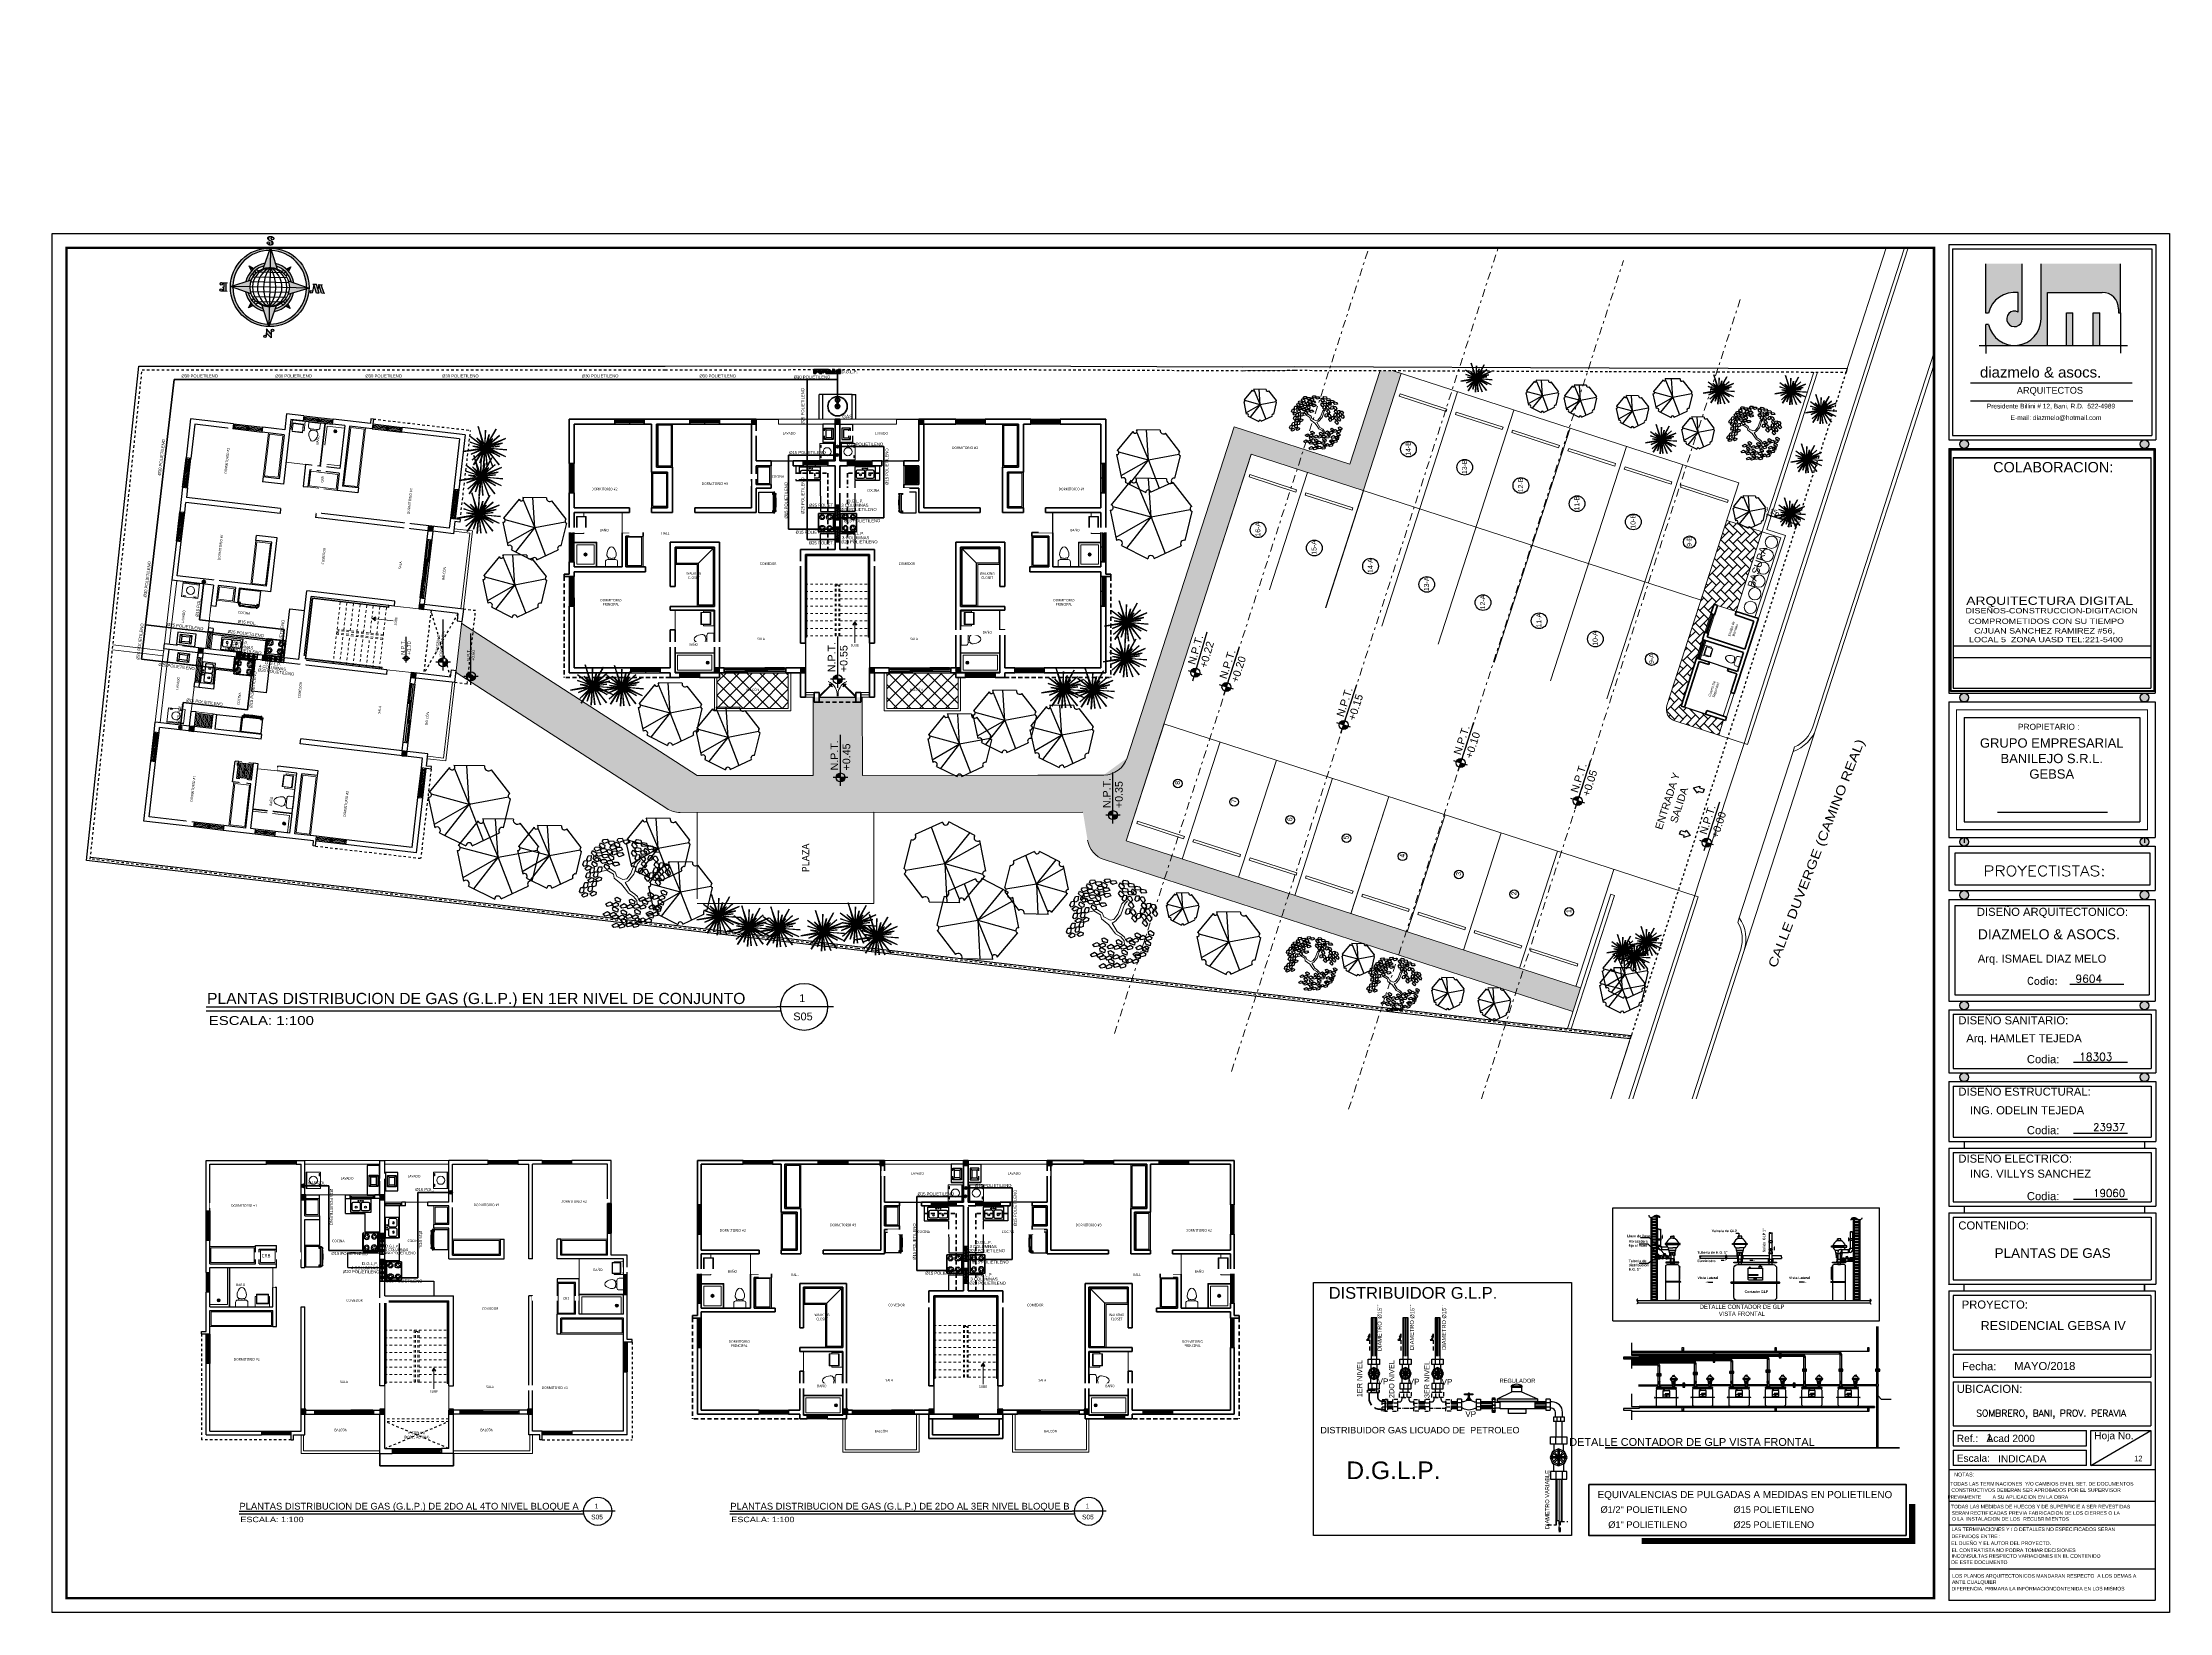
# Model space of a CAD drawing. Header units: feet. Extents: x 1019 to 2236, y -546 to 122.
# Drawn here: x 1053.1 to 1139.5, y -546 to -482.2 of the extents above; entities that cross this region are included whole.
import ezdxf
from ezdxf.enums import TextEntityAlignment as Align

# ---------------------------------------------------------------- set-up
doc = ezdxf.new("R2010")
doc.units = ezdxf.units.FT
doc.header["$LTSCALE"] = 0.05
doc.header["$MEASUREMENT"] = 0
for name, pattern in [('11-) 4TO. PISO_+69.70-9 SNMM$0$7-) 2DO. PISO_+56.90 SNMM$0$HIDDEN', [0.375, 0.25, -0.125]), ('ACAD_ISO03W100', [30, 12, -18]), ('ACAD_ISO14W100', [25.5, 12, -3, 0.5, -3, 0.5, -3, 0.5, -3]), ('DASHDOT', [25.4, 12.7, -6.35, 0, -6.35]), ('DASHED2', [0.375, 0.25, -0.125]), ('HIDDEN', [9.525, 6.35, -3.175])]:
    doc.linetypes.add(name, pattern=pattern)
for name, color, linetype in [('1', 5, 'ACAD_ISO03W100'), ('AGUASNEGRAS', 4, 'Continuous'), ('BASE', 7, 'Continuous'), ('columna', 9, 'Continuous'), ('DIM', 10, 'Continuous'), ('GLP', 30, 'Continuous'), ('HOJA', 7, 'Continuous'), ('MARCO', 1, 'Continuous'), ('MB3', 8, 'Continuous'), ('MUEBLES', 8, 'Continuous'), ('MUED', 8, 'Continuous'), ('MUROS', 7, 'Continuous'), ('muross', 7, 'Continuous'), ('NORTE', 7, 'Continuous'), ('PERT-VENT', 8, 'Continuous'), ('PISO', 8, 'Continuous'), ('PISOS', 7, 'Continuous'), ('RELLENO', 8, 'Continuous'), ('SANITARIOS', 8, 'Continuous'), ('SOLAR', 2, 'DASHDOT'), ('TARGETA', 7, 'Continuous'), ('TARJETA2', 1, 'Continuous'), ('TEXTM', 2, 'Continuous'), ('TEXTO', 2, 'Continuous'), ('textos', 7, 'Continuous'), ('TEXXT', 2, 'Continuous'), ('Titulo', 7, 'Continuous'), ('TXT', 2, 'Continuous'), ('VUELO', 8, 'HIDDEN')]:
    doc.layers.add(name, color=color, linetype=linetype)
for name, color, linetype, lineweight in [('A-GENM', 8, 'Continuous', 9), ('A-WALL', 7, 'Continuous', 25), ('AGUA POTABLE', 5, 'HIDDEN', 35), ('AGUAFRIA', 5, 'HIDDEN', 30), ('arq-pisos', 251, 'Continuous', 5), ('closet', 8, 'Continuous', 5), ('COCINA', 8, 'Continuous', 25), ('Dimension', 7, 'Continuous', 5), ('escalera', 8, 'DASHED2', 0), ('FURN', 8, 'Continuous', 9), ('GAS', 6, 'ACAD_ISO14W100', 35), ('I-FURN', 8, 'Continuous', 0), ('MB', 8, 'Continuous', 20), ('None', 7, 'Continuous', 5), ('P-SANR-FIXT', 8, 'Continuous', 9), ('PLANTAS', 7, 'Continuous', 9), ('PUERTA', 8, 'Continuous', 9), ('ventana', 160, 'Continuous', 5), ('VUELOS', 8, 'HIDDEN', 0)]:
    doc.layers.add(name, color=color, linetype=linetype, lineweight=lineweight)
doc.layers.add('cristal', color=7, linetype='Continuous', true_color=0x2424ff)
doc.layers.add('PLANTS', color=7, linetype='Continuous', true_color=0x005716)
doc.styles.add('ads', font='trebuc.ttf', dxfattribs={"height": 0.14})
doc.styles.add('arial', font='arial.ttf', dxfattribs={"height": 0.16})
doc.styles.add('DAMIAN', font='arial.ttf', dxfattribs={"height": 0.12})
doc.styles.add('DIMTEXT', font='arial.ttf')
doc.styles.add('HELV', font='helv.shx')
doc.styles.add('R120', font='arial.ttf', dxfattribs={"height": 0.24})
doc.styles.add('ROMAND', font='arial.ttf')
doc.styles.add('RomanD_1', font='arial.ttf', dxfattribs={"height": 150})
doc.styles.get("Standard").update_dxf_attribs({"font": 'arial.ttf'})
doc.styles.add('TITTEXTM', font='romanc.shx')
doc.linetypes.add('GAS_LINE', pattern='A,12.7,-5.08,["GAS",Standard,S=2.54,R=0,X=-2.54,Y=-1.27],-6.35', length=24.13)
doc.dimstyles.new('KEILY', dxfattribs={"dimtxt": 0.2, "dimasz": 0.06, "dimexe": 0.05, "dimexo": 0.2, "dimgap": 0.03, "dimtad": 1, "dimzin": 1, "dimdsep": 46, "dimtxsty": 'Standard', "dimblk": 'ARCHTICK', "dimcen": 2.5, "dimdle": 0.03, "dimclrd": 256, "dimclre": 256, "dimclrt": 7, "dimadec": 0, "dimazin": 0, "dimtfac": 1, "dimtmove": 2, "dimatfit": 3, "dimfxl": 0.2, "dimfxlon": 1, "dimtolj": 1, "dimtzin": 1, "dimarcsym": 0})
pattern_1 = [(135, (856.05644, -198.79704), (-0.33941125, 5e-17), [0.72, -0.24]), (225, (855.88674, -198.62733), (-0.33941125, 5e-17), [0.72, -0.24])]

# ---------------------------------------------------------------- blocks, each defined once
blk = doc.blocks.new('gdfhgfhhf')
h = blk.add_hatch(color=256)
h.paths.add_polyline_path([(1460.9, -417), (1460.9, -417.1), (1461, -417.2), (1461.1, -417.2), (1461.2, -417.1), (1461.2, -417), (1461.1, -416.9)])
h.paths.add_polyline_path([(1461.1, -417.1, -1), (1461, -417.1, -1)], flags=0)
h.paths.add_polyline_path([(1461, -417.1, 1), (1461.1, -417.1, 1)], flags=16)
h = blk.add_hatch(color=256)
h.paths.add_polyline_path([(1463.4, -417), (1463.2, -416.9), (1463.1, -417), (1463.1, -417.1), (1463.1, -417.2), (1463.3, -417.2), (1463.4, -417.1)])
h.paths.add_polyline_path([(1463.3, -417.1, -1), (1463.1, -417.1, -1)], flags=0)
h.paths.add_polyline_path([(1463.1, -417.1, 1), (1463.3, -417.1, 1)], flags=16)
at = {"layer": 'MUED'}
h = blk.add_hatch(color=254, dxfattribs=at)
h.paths.add_polyline_path([(1461.5, -416.4), (1460.6, -416.4), (1460.6, -417.8), (1461.5, -417.8)])
h.paths.add_polyline_path([(1461.2, -417), (1461.2, -417.1), (1461.1, -417.2), (1461, -417.2), (1460.9, -417.1), (1460.9, -417), (1461.1, -416.9)], flags=16)
h.paths.add_polyline_path([(1461.1, -417.1, -1), (1461, -417.1, -1)], flags=0)
blk.add_hatch(color=256, dxfattribs=at).paths.add_polyline_path([(1461.5, -417.8), (1462.7, -417.8), (1462.7, -416.4), (1461.5, -416.4)])
h = blk.add_hatch(color=254, dxfattribs=at)
h.paths.add_polyline_path([(1462.7, -416.4), (1463.6, -416.4), (1463.6, -417.8), (1462.7, -417.8)])
h.paths.add_polyline_path([(1463.1, -417), (1463.1, -417.1), (1463.1, -417.2), (1463.3, -417.2), (1463.4, -417.1), (1463.4, -417), (1463.2, -416.9)], flags=16)
h.paths.add_polyline_path([(1463.1, -417.1, 1), (1463.3, -417.1, 1)], flags=0)
at = {"layer": 'GLP', "color": 7}
for points in [[(1460.6, -416.4), (1463.6, -416.4), (1463.6, -417.8), (1460.6, -417.8)], [(1461.1, -416.9), (1461.2, -417), (1461.2, -417.1), (1461.1, -417.2), (1461, -417.2), (1460.9, -417.1), (1460.9, -417)], [(1461.5, -416.4), (1462.7, -416.4), (1462.7, -417.8), (1461.5, -417.8)], [(1463.2, -416.9), (1463.1, -417), (1463.1, -417.1), (1463.1, -417.2), (1463.3, -417.2), (1463.4, -417.1), (1463.4, -417)]]:
    blk.add_lwpolyline(points, close=True, dxfattribs=at)
for centre in [(1461.1, -417.1), (1463.2, -417.1)]:
    blk.add_circle(centre, 0.0748, dxfattribs=at)
blk = doc.blocks.new('Arbol200')
at = {"color": 33, "linetype": 'Continuous'}
for p, q in [((-0.703, 0.327), (-0.864, 0.436)), ((-0.703, 0.427), (-0.856, 0.517)), ((-0.28, 0.372), (-0.703, 0.427)), ((-0.288, 0.254), (-0.703, 0.327)), ((-0.059, 0.136), (-0.288, 0.254)), ((0, 0.218), (-0.28, 0.372)), ((0, 0), (-0.059, 0.136)), ((0.093, 0.1), (0, 0.218)), ((0.093, 0.1), (0.373, 0.354)), ((0.178, -0.018), (0.339, 0.164)), ((0.339, 0.164), (0.474, 0.309)), ((0.373, 0.354), (0.457, 0.554)), ((0.457, 0.554), (0.534, 0.672)), ((0.474, 0.309), (0.551, 0.526)), ((0.534, 0.672), (0.618, 0.726)), ((0.551, 0.526), (0.678, 0.681)), ((0.678, 0.681), (0.822, 0.726)), ((-0.22, -0.345), (-0.339, -0.635)), ((-0.127, -0.399), (-0.237, -0.681)), ((-0.237, -0.681), (-0.17, -0.826)), ((-0.076, -0.254), (-0.22, -0.345)), ((0.017, -0.336), (-0.127, -0.399)), ((0, 0), (-0.076, -0.254)), ((0.178, -0.018), (0.017, -0.336))]:
    blk.add_line(p, q, dxfattribs=at)
at = {"layer": 'PLANTS', "linetype": 'Continuous'}
for p, q in [((-0.926, 1.555), (-0.808, 1.652)), ((-0.808, 1.652), (-0.703, 1.601)), ((-0.697, 1.644), (-0.579, 1.741)), ((-0.685, 1.556), (-0.697, 1.644)), ((-0.474, 1.69), (-0.58, 1.542)), ((-0.579, 1.741), (-0.474, 1.69)), ((0.091, 1.601), (0.15, 1.742)), ((0.15, 1.742), (0.267, 1.747)), ((0.267, 1.747), (0.243, 1.567)), ((0.294, 1.605), (0.335, 1.703)), ((0.335, 1.703), (0.423, 1.692)), ((0.423, 1.692), (0.486, 1.553)), ((0.489, 1.556), (0.548, 1.697)), ((0.548, 1.697), (0.665, 1.701)), ((0.665, 1.701), (0.641, 1.522)), ((0.692, 1.56), (0.733, 1.658)), ((0.733, 1.658), (0.821, 1.647)), ((0.752, 1.501), (0.81, 1.643)), ((0.81, 1.643), (0.927, 1.647)), ((0.821, 1.647), (0.884, 1.508)), ((0.927, 1.647), (0.903, 1.467)), ((-1.478, 0.877), (-1.373, 0.93)), ((-1.472, 0.725), (-1.478, 0.877)), ((-1.41, 1.113), (-1.305, 1.166)), ((-1.404, 0.961), (-1.41, 1.113)), ((-1.327, 0.917), (-1.404, 0.961)), ((-1.373, 0.93), (-1.32, 0.756)), ((-1.252, 0.993), (-1.327, 0.917)), ((-1.305, 1.166), (-1.252, 0.993)), ((-1.142, 0.919), (-0.962, 0.942)), ((-1.108, 0.807), (-1.142, 0.919)), ((-1.13, 1.083), (-1.012, 1.18)), ((-1.118, 0.995), (-1.13, 1.083)), ((-1.012, 0.982), (-1.118, 0.995)), ((-1.012, 1.18), (-0.906, 1.129)), ((-0.906, 1.129), (-1.012, 0.982)), ((-0.962, 0.942), (-0.9, 0.855)), ((-0.9, 0.855), (-0.956, 0.787)), ((-0.939, 1.391), (-0.759, 1.414)), ((-0.904, 1.279), (-0.939, 1.391)), ((-0.914, 1.468), (-0.926, 1.555)), ((-0.809, 1.454), (-0.914, 1.468)), ((-0.753, 1.259), (-0.904, 1.279)), ((-0.9, 1.172), (-0.782, 1.269)), ((-0.888, 1.084), (-0.9, 1.172)), ((-0.783, 1.07), (-0.888, 1.084)), ((-0.703, 1.601), (-0.809, 1.454)), ((-0.677, 1.218), (-0.783, 1.07)), ((-0.782, 1.269), (-0.677, 1.218)), ((-0.759, 1.414), (-0.697, 1.327)), ((-0.697, 1.327), (-0.753, 1.259)), ((-0.718, 1.209), (-0.538, 1.232)), ((-0.684, 1.097), (-0.718, 1.209)), ((-0.706, 1.374), (-0.588, 1.471)), ((-0.694, 1.286), (-0.706, 1.374)), ((-0.589, 1.272), (-0.694, 1.286)), ((-0.58, 1.542), (-0.685, 1.556)), ((-0.533, 1.077), (-0.684, 1.097)), ((-0.483, 1.419), (-0.589, 1.272)), ((-0.588, 1.471), (-0.483, 1.419)), ((-0.571, 0.82), (-0.452, 0.917)), ((-0.559, 0.732), (-0.571, 0.82)), ((-0.538, 1.232), (-0.477, 1.146)), ((-0.477, 1.146), (-0.533, 1.077)), ((-0.49, 1.091), (-0.31, 1.114)), ((-0.455, 0.979), (-0.49, 1.091)), ((-0.477, 1.463), (-0.359, 1.559)), ((-0.465, 1.375), (-0.477, 1.463)), ((-0.477, 1.256), (-0.359, 1.353)), ((-0.465, 1.168), (-0.477, 1.256)), ((-0.359, 1.361), (-0.465, 1.375)), ((-0.36, 1.154), (-0.465, 1.168)), ((-0.304, 0.959), (-0.455, 0.979)), ((-0.347, 0.866), (-0.453, 0.718)), ((-0.452, 0.917), (-0.347, 0.866)), ((-0.254, 1.301), (-0.36, 1.154)), ((-0.359, 1.559), (-0.253, 1.508)), ((-0.253, 1.508), (-0.359, 1.361)), ((-0.359, 1.353), (-0.254, 1.301)), ((-0.341, 0.909), (-0.223, 1.006)), ((-0.329, 0.821), (-0.341, 0.909)), ((-0.224, 0.807), (-0.329, 0.821)), ((-0.31, 1.114), (-0.248, 1.028)), ((-0.248, 1.028), (-0.304, 0.959)), ((-0.248, 1.345), (-0.13, 1.441)), ((-0.236, 1.257), (-0.248, 1.345)), ((-0.131, 1.243), (-0.236, 1.257)), ((-0.118, 0.954), (-0.224, 0.807)), ((-0.223, 1.006), (-0.118, 0.954)), ((-0.025, 1.39), (-0.131, 1.243)), ((-0.13, 1.441), (-0.025, 1.39)), ((0.143, 1.529), (0.091, 1.601)), ((0.243, 1.567), (0.143, 1.529)), ((0.269, 1.12), (0.328, 1.261)), ((0.321, 1.048), (0.269, 1.12)), ((0.409, 1.465), (0.294, 1.605)), ((0.321, 1.361), (0.361, 1.459)), ((0.436, 1.22), (0.321, 1.361)), ((0.421, 1.086), (0.321, 1.048)), ((0.328, 1.261), (0.445, 1.266)), ((0.361, 1.459), (0.449, 1.448)), ((0.486, 1.553), (0.409, 1.465)), ((0.445, 1.266), (0.421, 1.086)), ((0.513, 1.309), (0.436, 1.22)), ((0.449, 1.448), (0.513, 1.309)), ((0.472, 1.124), (0.513, 1.222)), ((0.587, 0.984), (0.472, 1.124)), ((0.541, 1.484), (0.489, 1.556)), ((0.499, 0.88), (0.539, 0.978)), ((0.614, 0.739), (0.499, 0.88)), ((0.513, 1.222), (0.601, 1.211)), ((0.539, 0.978), (0.627, 0.967)), ((0.641, 1.522), (0.541, 1.484)), ((0.583, 0.957), (0.641, 1.098)), ((0.635, 0.885), (0.583, 0.957)), ((0.664, 1.072), (0.587, 0.984)), ((0.601, 1.211), (0.664, 1.072)), ((0.691, 0.828), (0.614, 0.739)), ((0.627, 0.967), (0.691, 0.828)), ((0.734, 0.922), (0.635, 0.885)), ((0.641, 1.098), (0.758, 1.102)), ((0.808, 1.42), (0.692, 1.56)), ((0.719, 1.316), (0.76, 1.414)), ((0.834, 1.175), (0.719, 1.316)), ((0.758, 1.102), (0.734, 0.922)), ((0.804, 1.43), (0.752, 1.501)), ((0.76, 1.414), (0.848, 1.403)), ((0.785, 0.961), (0.826, 1.059)), ((0.901, 0.821), (0.785, 0.961)), ((0.903, 1.467), (0.804, 1.43)), ((0.884, 1.508), (0.808, 1.42)), ((0.826, 1.059), (0.914, 1.048)), ((0.911, 1.264), (0.834, 1.175)), ((0.848, 1.403), (0.911, 1.264)), ((0.977, 0.909), (0.901, 0.821)), ((0.914, 1.048), (0.977, 0.909)), ((0.955, 1.506), (0.995, 1.604)), ((1.07, 1.365), (0.955, 1.506)), ((0.982, 1.261), (1.022, 1.359)), ((1.097, 1.121), (0.982, 1.261)), ((0.995, 1.604), (1.083, 1.593)), ((1.015, 0.748), (1.073, 0.889)), ((1.022, 1.359), (1.11, 1.348)), ((1.059, 1.271), (1.118, 1.412)), ((1.111, 1.199), (1.059, 1.271)), ((1.147, 1.454), (1.07, 1.365)), ((1.073, 0.889), (1.19, 0.894)), ((1.083, 1.593), (1.147, 1.454)), ((1.173, 1.209), (1.097, 1.121)), ((1.11, 1.348), (1.173, 1.209)), ((1.211, 1.236), (1.111, 1.199)), ((1.118, 1.412), (1.235, 1.416)), ((1.19, 0.894), (1.166, 0.714)), ((1.235, 1.416), (1.211, 1.236)), ((1.218, 0.752), (1.258, 0.85)), ((1.258, 0.85), (1.346, 0.839)), ((1.262, 1.275), (1.303, 1.373)), ((1.377, 1.134), (1.262, 1.275)), ((1.289, 1.03), (1.329, 1.128)), ((1.404, 0.89), (1.289, 1.03)), ((1.303, 1.373), (1.391, 1.362)), ((1.321, 0.829), (1.38, 0.97)), ((1.373, 0.757), (1.321, 0.829)), ((1.329, 1.128), (1.418, 1.117)), ((1.346, 0.839), (1.409, 0.7)), ((1.454, 1.223), (1.377, 1.134)), ((1.38, 0.97), (1.497, 0.975)), ((1.391, 1.362), (1.454, 1.223)), ((1.481, 0.978), (1.404, 0.89)), ((1.418, 1.117), (1.481, 0.978)), ((1.497, 0.975), (1.473, 0.795)), ((1.524, 0.833), (1.565, 0.932)), ((1.639, 0.693), (1.524, 0.833)), ((1.565, 0.932), (1.653, 0.921)), ((1.653, 0.921), (1.716, 0.782)), ((-1.613, 0.378), (-1.509, 0.431)), ((-1.608, 0.225), (-1.613, 0.378)), ((-1.53, 0.182), (-1.608, 0.225)), ((-1.545, 0.614), (-1.441, 0.667)), ((-1.539, 0.462), (-1.545, 0.614)), ((-1.462, 0.418), (-1.539, 0.462)), ((-1.456, 0.257), (-1.53, 0.182)), ((-1.509, 0.431), (-1.456, 0.257)), ((-1.484, 0.116), (-1.393, 0.273)), ((-1.374, 0.075), (-1.484, 0.116)), ((-1.395, 0.681), (-1.472, 0.725)), ((-1.387, 0.493), (-1.462, 0.418)), ((-1.441, 0.667), (-1.387, 0.493)), ((-1.32, 0.756), (-1.395, 0.681)), ((-1.393, 0.273), (-1.287, 0.27)), ((-1.266, 0.184), (-1.374, 0.075)), ((-1.348, 0.615), (-1.258, 0.772)), ((-1.239, 0.575), (-1.348, 0.615)), ((-1.308, 0.423), (-1.204, 0.476)), ((-1.303, 0.271), (-1.308, 0.423)), ((-1.225, 0.227), (-1.303, 0.271)), ((-1.287, 0.27), (-1.266, 0.184)), ((-1.258, 0.772), (-1.152, 0.769)), ((-1.24, 0.66), (-1.136, 0.712)), ((-1.235, 0.507), (-1.24, 0.66)), ((-1.131, 0.683), (-1.239, 0.575)), ((-1.157, 0.463), (-1.235, 0.507)), ((-1.151, 0.302), (-1.225, 0.227)), ((-1.204, 0.476), (-1.151, 0.302)), ((-1.179, 0.161), (-1.088, 0.318)), ((-1.069, 0.121), (-1.179, 0.161)), ((-1.083, 0.539), (-1.157, 0.463)), ((-1.152, 0.769), (-1.131, 0.683)), ((-1.136, 0.712), (-1.083, 0.539)), ((-0.956, 0.787), (-1.108, 0.807)), ((-1.088, 0.318), (-0.982, 0.315)), ((-0.961, 0.229), (-1.069, 0.121)), ((-1.066, 0.438), (-0.886, 0.461)), ((-1.032, 0.326), (-1.066, 0.438)), ((-1.053, 0.602), (-0.935, 0.699)), ((-1.042, 0.514), (-1.053, 0.602)), ((-0.936, 0.501), (-1.042, 0.514)), ((-0.88, 0.305), (-1.032, 0.326)), ((-0.982, 0.315), (-0.961, 0.229)), ((-0.83, 0.648), (-0.936, 0.501)), ((-0.935, 0.699), (-0.83, 0.648)), ((-0.886, 0.461), (-0.824, 0.374)), ((-0.824, 0.374), (-0.88, 0.305)), ((-0.824, 0.691), (-0.706, 0.788)), ((-0.812, 0.603), (-0.824, 0.691)), ((-0.707, 0.589), (-0.812, 0.603)), ((-0.601, 0.737), (-0.707, 0.589)), ((-0.706, 0.788), (-0.601, 0.737)), ((-0.583, 0.655), (-0.403, 0.678)), ((-0.549, 0.544), (-0.583, 0.655)), ((-0.453, 0.718), (-0.559, 0.732)), ((-0.397, 0.523), (-0.549, 0.544)), ((-0.403, 0.678), (-0.341, 0.592)), ((-0.341, 0.592), (-0.397, 0.523)), ((0.667, 0.467), (0.726, 0.608)), ((0.719, 0.395), (0.667, 0.467)), ((0.701, -0.087), (0.76, 0.054)), ((0.819, 0.432), (0.719, 0.395)), ((0.726, 0.608), (0.843, 0.612)), ((0.76, 0.054), (0.877, 0.058)), ((0.812, 0.716), (0.853, 0.815)), ((0.927, 0.576), (0.812, 0.716)), ((0.843, 0.612), (0.819, 0.432)), ((0.853, 0.815), (0.941, 0.804)), ((0.877, 0.058), (0.853, -0.122)), ((0.87, 0.471), (0.911, 0.569)), ((0.985, 0.33), (0.87, 0.471)), ((0.897, 0.226), (0.938, 0.324)), ((1.012, 0.086), (0.897, 0.226)), ((0.904, -0.083), (0.945, 0.015)), ((0.911, 0.569), (0.999, 0.558)), ((1.004, 0.665), (0.927, 0.576)), ((0.938, 0.324), (1.026, 0.313)), ((0.941, 0.804), (1.004, 0.665)), ((0.945, 0.015), (1.033, 0.004)), ((1.062, 0.419), (0.985, 0.33)), ((0.999, 0.558), (1.062, 0.419)), ((1.089, 0.174), (1.012, 0.086)), ((1.067, 0.676), (1.015, 0.748)), ((1.026, 0.313), (1.089, 0.174)), ((1.033, 0.004), (1.096, -0.135)), ((1.166, 0.714), (1.067, 0.676)), ((1.091, -0.105), (1.149, 0.036)), ((1.133, 0.24), (1.192, 0.381)), ((1.185, 0.168), (1.133, 0.24)), ((1.149, 0.036), (1.266, 0.04)), ((1.285, 0.205), (1.185, 0.168)), ((1.192, 0.381), (1.309, 0.385)), ((1.333, 0.612), (1.218, 0.752)), ((1.266, 0.04), (1.242, -0.14)), ((1.244, 0.508), (1.285, 0.606)), ((1.36, 0.367), (1.244, 0.508)), ((1.285, 0.606), (1.373, 0.595)), ((1.309, 0.385), (1.285, 0.205)), ((1.409, 0.7), (1.333, 0.612)), ((1.336, 0.244), (1.377, 0.342)), ((1.451, 0.104), (1.336, 0.244)), ((1.436, 0.456), (1.36, 0.367)), ((1.363, -0.001), (1.403, 0.098)), ((1.473, 0.795), (1.373, 0.757)), ((1.373, 0.595), (1.436, 0.456)), ((1.377, 0.342), (1.465, 0.331)), ((1.403, 0.098), (1.491, 0.086)), ((1.528, 0.192), (1.451, 0.104)), ((1.455, 0.312), (1.514, 0.453)), ((1.507, 0.24), (1.455, 0.312)), ((1.465, 0.331), (1.528, 0.192)), ((1.491, 0.086), (1.555, -0.053)), ((1.607, 0.278), (1.507, 0.24)), ((1.514, 0.453), (1.631, 0.458)), ((1.551, 0.589), (1.591, 0.687)), ((1.666, 0.449), (1.551, 0.589)), ((1.591, 0.687), (1.679, 0.676)), ((1.631, 0.458), (1.607, 0.278)), ((1.716, 0.782), (1.639, 0.693)), ((1.658, 0.316), (1.699, 0.415)), ((1.773, 0.176), (1.658, 0.316)), ((1.743, 0.537), (1.666, 0.449)), ((1.679, 0.676), (1.743, 0.537)), ((1.685, 0.072), (1.725, 0.17)), ((1.8, -0.068), (1.685, 0.072)), ((1.699, 0.415), (1.787, 0.403)), ((1.725, 0.17), (1.813, 0.159)), ((1.85, 0.264), (1.773, 0.176)), ((1.787, 0.403), (1.85, 0.264)), ((1.877, 0.02), (1.8, -0.068)), ((1.813, 0.159), (1.877, 0.02)), ((-1.553, -0.335), (-1.463, -0.262)), ((-1.516, -0.483), (-1.553, -0.335)), ((-1.537, -0.09), (-1.446, -0.016)), ((-1.499, -0.238), (-1.537, -0.09)), ((-1.431, -0.51), (-1.516, -0.483)), ((-1.414, -0.264), (-1.499, -0.238)), ((-1.463, -0.262), (-1.374, -0.42)), ((-1.446, -0.016), (-1.357, -0.175)), ((-1.374, -0.42), (-1.431, -0.51)), ((-1.357, -0.175), (-1.414, -0.264)), ((-1.401, -0.889), (-1.31, -0.815)), ((-1.384, -0.644), (-1.293, -0.57)), ((-1.347, -0.792), (-1.384, -0.644)), ((-1.372, -0.564), (-1.316, -0.391)), ((-1.256, -0.58), (-1.372, -0.564)), ((-1.262, -0.818), (-1.347, -0.792)), ((-1.316, -0.391), (-1.212, -0.372)), ((-1.31, -0.815), (-1.221, -0.974)), ((-1.293, -0.57), (-1.205, -0.728)), ((-1.205, -0.728), (-1.262, -0.818)), ((-1.173, -0.452), (-1.256, -0.58)), ((-1.223, -0.553), (-1.132, -0.479)), ((-1.185, -0.701), (-1.223, -0.553)), ((-1.212, -0.372), (-1.173, -0.452)), ((-1.206, -0.308), (-1.116, -0.234)), ((-1.169, -0.456), (-1.206, -0.308)), ((-1.1, -0.727), (-1.185, -0.701)), ((-1.084, -0.482), (-1.169, -0.456)), ((-1.132, -0.479), (-1.043, -0.638)), ((-1.116, -0.234), (-1.027, -0.392)), ((-1.043, -0.638), (-1.1, -0.727)), ((-1.027, -0.392), (-1.084, -0.482)), ((-1.041, -0.782), (-0.986, -0.609)), ((-0.925, -0.798), (-1.041, -0.782)), ((-1.037, -0.889), (-0.946, -0.815)), ((-1.028, -0.471), (-0.937, -0.398)), ((-0.99, -0.619), (-1.028, -0.471)), ((-1.012, -0.226), (-0.921, -0.152)), ((-0.974, -0.374), (-1.012, -0.226)), ((-0.906, -0.646), (-0.99, -0.619)), ((-0.986, -0.609), (-0.882, -0.59)), ((-0.889, -0.4), (-0.974, -0.374)), ((-0.946, -0.815), (-0.857, -0.973)), ((-0.937, -0.398), (-0.849, -0.556)), ((-0.843, -0.67), (-0.925, -0.798)), ((-0.921, -0.152), (-0.832, -0.311)), ((-0.849, -0.556), (-0.906, -0.646)), ((-0.832, -0.311), (-0.889, -0.4)), ((-0.882, -0.59), (-0.843, -0.67)), ((-0.846, -0.7), (-0.791, -0.527)), ((-0.731, -0.716), (-0.846, -0.7)), ((-0.842, -0.78), (-0.751, -0.706)), ((-0.804, -0.928), (-0.842, -0.78)), ((-0.791, -0.527), (-0.687, -0.508)), ((-0.751, -0.706), (-0.663, -0.864)), ((-0.648, -0.588), (-0.731, -0.716)), ((-0.687, -0.508), (-0.648, -0.588)), ((-0.639, -0.562), (-0.548, -0.489)), ((-0.601, -0.71), (-0.639, -0.562)), ((-0.63, -0.798), (-0.539, -0.724)), ((-0.593, -0.946), (-0.63, -0.798)), ((-0.622, -0.317), (-0.531, -0.243)), ((-0.584, -0.465), (-0.622, -0.317)), ((-0.516, -0.736), (-0.601, -0.71)), ((-0.499, -0.491), (-0.584, -0.465)), ((-0.548, -0.489), (-0.459, -0.647)), ((-0.539, -0.724), (-0.451, -0.883)), ((-0.531, -0.243), (-0.442, -0.402)), ((-0.459, -0.647), (-0.516, -0.736)), ((-0.442, -0.402), (-0.499, -0.491)), ((-0.457, -0.791), (-0.401, -0.618)), ((-0.341, -0.807), (-0.457, -0.791)), ((-0.401, -0.618), (-0.297, -0.599)), ((-0.258, -0.679), (-0.341, -0.807)), ((-0.297, -0.599), (-0.258, -0.679)), ((0.093, -0.817), (0.182, -0.814)), ((0.182, -0.814), (0.266, -0.942)), ((0.753, -0.159), (0.701, -0.087)), ((0.853, -0.122), (0.753, -0.159)), ((1.019, -0.223), (0.904, -0.083)), ((0.931, -0.328), (0.971, -0.229)), ((1.046, -0.468), (0.931, -0.328)), ((0.971, -0.229), (1.059, -0.24)), ((1.096, -0.135), (1.019, -0.223)), ((1.123, -0.379), (1.046, -0.468)), ((1.059, -0.24), (1.123, -0.379)), ((1.143, -0.177), (1.091, -0.105)), ((1.242, -0.14), (1.143, -0.177)), ((1.294, -0.101), (1.334, -0.003)), ((1.409, -0.241), (1.294, -0.101)), ((1.321, -0.346), (1.361, -0.247)), ((1.436, -0.486), (1.321, -0.346)), ((1.334, -0.003), (1.422, -0.014)), ((1.361, -0.247), (1.449, -0.259)), ((1.478, -0.141), (1.363, -0.001)), ((1.485, -0.153), (1.409, -0.241)), ((1.422, -0.014), (1.485, -0.153)), ((1.512, -0.398), (1.436, -0.486)), ((1.449, -0.259), (1.512, -0.398)), ((1.555, -0.053), (1.478, -0.141)), ((-1.363, -1.037), (-1.401, -0.889)), ((-1.278, -1.063), (-1.363, -1.037)), ((-1.221, -0.974), (-1.278, -1.063)), ((-1.219, -1.118), (-1.164, -0.945)), ((-1.103, -1.134), (-1.219, -1.118)), ((-1.164, -0.945), (-1.059, -0.926)), ((-1.021, -1.006), (-1.103, -1.134)), ((-1.059, -0.926), (-1.021, -1.006)), ((-1.054, -1.134), (-0.963, -1.06)), ((-1.016, -1.282), (-1.054, -1.134)), ((-0.999, -1.037), (-1.037, -0.889)), ((-0.931, -1.308), (-1.016, -1.282)), ((-0.915, -1.063), (-0.999, -1.037)), ((-0.963, -1.06), (-0.874, -1.219)), ((-0.874, -1.219), (-0.931, -1.308)), ((-0.857, -0.973), (-0.915, -1.063)), ((-0.872, -1.363), (-0.817, -1.19)), ((-0.756, -1.379), (-0.872, -1.363)), ((-0.859, -1.025), (-0.768, -0.951)), ((-0.821, -1.173), (-0.859, -1.025)), ((-0.736, -1.199), (-0.821, -1.173)), ((-0.817, -1.19), (-0.712, -1.171)), ((-0.72, -0.954), (-0.804, -0.928)), ((-0.768, -0.951), (-0.679, -1.11)), ((-0.674, -1.251), (-0.756, -1.379)), ((-0.679, -1.11), (-0.736, -1.199)), ((-0.663, -0.864), (-0.72, -0.954)), ((-0.712, -1.171), (-0.674, -1.251)), ((-0.677, -1.254), (-0.622, -1.081)), ((-0.561, -1.27), (-0.677, -1.254)), ((-0.666, -1.369), (-0.485, -1.352)), ((-0.635, -1.482), (-0.666, -1.369)), ((-0.647, -1.043), (-0.556, -0.97)), ((-0.609, -1.191), (-0.647, -1.043)), ((-0.485, -1.507), (-0.635, -1.482)), ((-0.622, -1.081), (-0.517, -1.062)), ((-0.524, -1.218), (-0.609, -1.191)), ((-0.508, -0.972), (-0.593, -0.946)), ((-0.479, -1.142), (-0.561, -1.27)), ((-0.556, -0.97), (-0.467, -1.128)), ((-0.467, -1.128), (-0.524, -1.218)), ((-0.517, -1.062), (-0.479, -1.142)), ((-0.451, -0.883), (-0.508, -0.972)), ((-0.485, -1.352), (-0.426, -1.44)), ((-0.426, -1.44), (-0.485, -1.507)), ((-0.465, -1.272), (-0.41, -1.099)), ((-0.349, -1.288), (-0.465, -1.272)), ((-0.448, -1.483), (-0.267, -1.466)), ((-0.418, -1.596), (-0.448, -1.483)), ((-0.267, -1.621), (-0.418, -1.596)), ((-0.41, -1.099), (-0.305, -1.08)), ((-0.267, -1.16), (-0.349, -1.288)), ((-0.327, -0.888), (-0.146, -0.871)), ((-0.296, -1.001), (-0.327, -0.888)), ((-0.305, -1.08), (-0.267, -1.16)), ((-0.146, -1.026), (-0.296, -1.001)), ((-0.271, -1.402), (-0.246, -1.298)), ((-0.135, -1.522), (-0.271, -1.402)), ((-0.267, -1.466), (-0.209, -1.554)), ((-0.209, -1.554), (-0.267, -1.621)), ((-0.246, -1.298), (-0.157, -1.295)), ((-0.242, -1.169), (-0.061, -1.152)), ((-0.212, -1.282), (-0.242, -1.169)), ((-0.061, -1.307), (-0.212, -1.282)), ((-0.157, -1.295), (-0.073, -1.423)), ((-0.146, -0.871), (-0.087, -0.959)), ((-0.087, -0.959), (-0.146, -1.026)), ((-0.073, -1.423), (-0.135, -1.522)), ((-0.109, -1.002), (0.072, -0.985)), ((-0.079, -1.115), (-0.109, -1.002)), ((0.072, -1.14), (-0.079, -1.115)), ((-0.061, -1.152), (-0.003, -1.24)), ((-0.003, -1.24), (-0.061, -1.307)), ((-0.024, -1.283), (0.156, -1.266)), ((0.006, -1.396), (-0.024, -1.283)), ((0.157, -1.421), (0.006, -1.396)), ((0.068, -0.921), (0.093, -0.817)), ((0.204, -1.041), (0.068, -0.921)), ((0.072, -0.985), (0.13, -1.073)), ((0.13, -1.073), (0.072, -1.14)), ((0.153, -1.202), (0.178, -1.099)), ((0.289, -1.322), (0.153, -1.202)), ((0.156, -1.266), (0.215, -1.355)), ((0.215, -1.355), (0.157, -1.421)), ((0.178, -1.099), (0.266, -1.096)), ((0.266, -0.942), (0.204, -1.041)), ((0.258, -0.988), (0.438, -0.97)), ((0.288, -1.1), (0.258, -0.988)), ((0.266, -1.096), (0.351, -1.223)), ((0.439, -1.126), (0.288, -1.1)), ((0.351, -1.223), (0.289, -1.322)), ((0.368, -1.296), (0.549, -1.279)), ((0.398, -1.409), (0.368, -1.296)), ((0.549, -1.434), (0.398, -1.409)), ((0.438, -0.97), (0.497, -1.059)), ((0.497, -1.059), (0.439, -1.126)), ((0.475, -1.102), (0.656, -1.085)), ((0.506, -1.215), (0.475, -1.102)), ((0.656, -1.24), (0.506, -1.215)), ((0.549, -1.279), (0.607, -1.367)), ((0.607, -1.367), (0.549, -1.434)), ((0.586, -1.41), (0.766, -1.393)), ((0.616, -1.523), (0.586, -1.41)), ((0.767, -1.549), (0.616, -1.523)), ((0.653, -1.02), (0.677, -0.917)), ((0.789, -1.141), (0.653, -1.02)), ((0.656, -1.085), (0.715, -1.173)), ((0.715, -1.173), (0.656, -1.24)), ((0.677, -0.917), (0.766, -0.914)), ((0.763, -1.329), (0.788, -1.226)), ((0.899, -1.449), (0.763, -1.329)), ((0.766, -0.914), (0.85, -1.042)), ((0.766, -1.393), (0.825, -1.482)), ((0.825, -1.482), (0.767, -1.549)), ((0.788, -1.226), (0.876, -1.223)), ((0.85, -1.042), (0.789, -1.141)), ((0.876, -1.223), (0.961, -1.35)), ((0.961, -1.35), (0.899, -1.449))]:
    blk.add_line(p, q, dxfattribs=at)
blk = doc.blocks.new('ARBOL4')
at = {"layer": 'PLANTS'}
for p, q in [((-0.215225, 0.439234), (-0.445698, 0.173788)), ((-0.172006, 0.430212), (0, 0)), ((0.18998, 0.442934), (-0.157772, 0.457476)), ((0.465439, 0.126688), (0.258534, 0.409628)), ((-0.474293, 0.087687), (-0.409359, -0.263952)), ((0, 0), (0.381619, 0.241316)), ((0.392021, -0.274733), (0.48214, 0.055782)), ((0, 0), (-0.436626, -0.116299)), ((-0.37373, -0.251589), (0, 0)), ((0, 0), (-0.030926, -0.456175)), ((0.410256, -0.207857), (0, 0)), ((0, 0), (0.311329, -0.356352)), ((-0.375843, -0.309965), (-0.049034, -0.484529)), ((0.011921, -0.485418), (0.345337, -0.341692))]:
    blk.add_line(p, q, dxfattribs=at)
for centre, radius, start, end in [((-0.189074, 0.45647), 0.031319, 213.386078, 1.840691), ((0.228399, 0.434803), 0.03927, 168.050674, 320.127319), ((-0.47347, 0.135212), 0.047533, 269.007996, 54.248581), ((0, 0), 0.01, 0, 180), ((0.474388, 0.091377), 0.036427, 104.220505, 282.287354), ((0, 0), 0.01, 180, 0), ((-0.383672, -0.280455), 0.030531, 284.858551, 147.280869), ((-0.018543, -0.484042), 0.030495, 357.413361, 180.915833), ((0.371318, -0.310052), 0.04094, 59.622765, 230.608597)]:
    blk.add_arc(centre, radius, start, end, dxfattribs=at)
blk = doc.blocks.new('T36')
at = {"color": 86, "linetype": 'Continuous'}
for p, q in [((-0.003, -0.009), (-0.46, 0.143)), ((-0.46, 0.143), (-0.13, 0.041)), ((-0.003, -0.009), (-0.333, 0.244)), ((-0.333, 0.244), (-0.029, 0.016)), ((-0.003, -0.009), (-0.308, 0.016)), ((-0.308, 0.016), (-0.079, 0.016)), ((-0.003, -0.009), (-0.294, 0.392)), ((-0.294, 0.392), (-0.079, 0.067)), ((-0.003, -0.009), (-0.232, 0.117)), ((-0.232, 0.117), (-0.13, 0.041)), ((-0.003, -0.009), (-0.181, 0.345)), ((-0.181, 0.345), (-0.083, 0.101)), ((-0.003, -0.009), (-0.105, 0.295)), ((-0.105, 0.295), (-0.011, 0.059)), ((-0.003, -0.009), (-0.054, 0.472)), ((-0.054, 0.472), (-0.003, 0.092)), ((-0.003, -0.009), (0.098, 0.472)), ((-0.003, 0.092), (0.098, 0.472)), ((-0.003, -0.009), (0.307, 0.369)), ((-0.003, -0.009), (0.123, 0.345)), ((-0.003, -0.009), (0.377, 0.244)), ((-0.003, -0.009), (0.402, 0.117)), ((-0.003, -0.009), (0.427, 0.041)), ((0.377, 0.244), (0.047, 0.041)), ((0.402, 0.117), (0.047, 0.016)), ((0.427, 0.041), (0.047, -0.009)), ((0.307, 0.369), (0.053, 0.08)), ((0.123, 0.345), (0.053, 0.08)), ((-0.003, -0.009), (-0.434, -0.263)), ((-0.434, -0.263), (-0.089, -0.09)), ((-0.003, -0.009), (-0.384, -0.085)), ((-0.384, -0.085), (-0.059, -0.042)), ((-0.003, -0.009), (-0.181, -0.39)), ((-0.003, -0.009), (-0.181, -0.238)), ((-0.181, -0.238), (-0.059, -0.042)), ((-0.029, -0.085), (-0.181, -0.39)), ((-0.003, -0.009), (-0.054, -0.364)), ((-0.054, -0.364), (-0.029, -0.085)), ((-0.003, -0.009), (0.183, -0.472)), ((-0.003, -0.009), (0.427, -0.187)), ((-0.003, -0.009), (0.022, -0.288)), ((-0.003, -0.009), (0.351, -0.06)), ((-0.003, -0.009), (0.199, -0.288)), ((-0.003, -0.009), (0.326, -0.238)), ((0.022, -0.288), (0.022, -0.085)), ((0.199, -0.288), (0.047, -0.06)), ((0.183, -0.472), (0.047, -0.085)), ((0.351, -0.06), (0.073, -0.035)), ((0.427, -0.187), (0.098, -0.06)), ((0.098, -0.06), (0.326, -0.238))]:
    blk.add_line(p, q, dxfattribs=at)
blk = doc.blocks.new('Arbol222')
at = {"layer": 'PLANTS', "lineweight": 15, "xscale": 1.5, "yscale": 1.5, "zscale": 1.5}
blk.add_blockref('T36', (0.005, 0.014), dxfattribs=at)
blk = doc.blocks.new('NORTE')
at = {"layer": 'NORTE'}
h = blk.add_hatch(color=7, dxfattribs=at)
h.paths.add_polyline_path([(-8.2, 33.8), (-8.2, 24.6), (4.1, 12.3), (4.1, 21.5)])
h.paths.add_polyline_path([(-14.3, 15.4, 1), (-8.2, 15.4, 1)])
h.paths.add_polyline_path([(4.1, 30.7, 1), (10.2, 30.7, 1)])
h.paths.add_polyline_path([(122, -82.6, 1), (115.9, -82.6, 1)])
h.paths.add_polyline_path([(122, -98, 1), (115.9, -98, 1)])
h.paths.add_polyline_path([(112.8, -79.5), (106.7, -79.5), (106.7, -101), (112.8, -101)])
h.paths.add_polyline_path([(-5.3, -199.2), (-3.7, -197.6), (-6.7, -198.5), (-8.8, -200.7), (-8.7, -202.9), (-7.5, -205), (-6.7, -205.8), (-4.1, -207), (-2.4, -207.6), (-4.6, -205.5), (-5.7, -203.1), (-5.8, -201.1)])
h.paths.add_polyline_path([(5.5, -212.9), (4.5, -210.7), (3.6, -209.9), (1.3, -208.7), (1.3, -208.7), (2.4, -210.5), (2.9, -212.4), (2.9, -215.2), (2.4, -216.5), (1.1, -218.1), (-0.6, -219), (0.8, -219), (3.6, -218), (5.5, -215.9)])
h.paths.add_polyline_path([(0.1, -202.6, 1), (6.2, -202.6, 1)])
h.paths.add_polyline_path([(-9.6, -213.9, 1), (-3.4, -213.9, 1)])
h.paths.add_polyline_path([(-131.8, -79.6), (-137.9, -79.6), (-130.7, -101.1), (-124.6, -101.1)])
h.paths.add_polyline_path([(-119.5, -79.6), (-125.6, -79.6), (-118.5, -101.1), (-112.3, -101.1)])
h.paths.add_polyline_path([(-103.1, -82.7, 1), (-109.3, -82.7, 1)])
h = blk.add_hatch(color=250, dxfattribs=at)
h.paths.add_polyline_path([(-2.1, 6.2), (-2.1, -42.9, -0.090992), (15.4, -46.1)])
h.paths.add_polyline_path([(47, -92, -0.090992), (43.8, -109.4), (96.1, -92)])
h.paths.add_polyline_path([(-2.1, -190.1), (-2.1, -141.1, -0.090992), (-19.5, -137.9)])
h.paths.add_polyline_path([(-51.1, -92, -0.090992), (-47.9, -74.6), (-100.2, -92)])
h = blk.add_hatch(color=253, dxfattribs=at)
h.paths.add_polyline_path([(-47.9, -109.4, -0.090992), (-51.1, -92), (-100.2, -92)])
h.paths.add_polyline_path([(-2.1, 6.2), (-19.5, -46.1, -0.090992), (-2.1, -42.9)])
h.paths.add_polyline_path([(96.1, -92), (43.8, -74.6, -0.090992), (47, -92)])
h.paths.add_polyline_path([(15.4, -137.9, -0.090992), (-2.1, -141.1), (-2.1, -190.1)])
h = blk.add_hatch(color=168, dxfattribs=at)
h.paths.add_polyline_path([(-4.1, 0), (-2.1, 6.2, 0.414214), (-100.2, -92), (-94, -89.9, -0.401206)])
h.paths.add_polyline_path([(89.9, -89.9), (96.1, -92, 0.414214), (-2.1, 6.2), (0, 0, -0.401206)])
h.paths.add_polyline_path([(96.1, -92), (89.9, -94, -0.401206), (0, -184), (-2.1, -190.1, 0.414214)])
h.paths.add_polyline_path([(-94, -94), (-100.2, -92, 0.414214), (-2.1, -190.1), (-4.1, -184, -0.401206)])
h = blk.add_hatch(color=150, dxfattribs=at)
h.paths.add_polyline_path([(-17.1, -38.9), (-14.8, -32, 0.296589), (-62.1, -79.3), (-55.2, -77, -0.260742)])
h.paths.add_polyline_path([(-55.2, -107), (-62.1, -104.7, 0.296589), (-14.8, -152), (-17.1, -145.1, -0.260742)])
h.paths.add_polyline_path([(58, -104.7), (51.1, -107, -0.260742), (13, -145.1), (10.7, -152, 0.296589)])
h.paths.add_polyline_path([(10.7, -32), (13, -38.9, -0.260742), (51.1, -77), (58, -79.3, 0.296589)])
h = blk.add_hatch(color=252, dxfattribs=at)
h.paths.add_polyline_path([(-54.1, -39.9), (-48.3, -51.6, -0.016871), (-45.4, -48.6)])
h.paths.add_polyline_path([(-36.8, -57.3), (-41.1, -53, 0.028382), (-45.3, -57.6), (-42.2, -63.8, -0.043143)])
h.paths.add_polyline_path([(32.6, -57.3), (37, -53, 0.028382), (32.3, -48.8), (26.2, -51.9, -0.043143)])
h.paths.add_polyline_path([(38.3, -45.8, -0.016871), (41.3, -48.6), (50, -39.9)])
h.paths.add_polyline_path([(38.1, -120.2, -0.043143), (32.6, -126.7), (37, -131, 0.028382), (41.2, -126.4)])
h.paths.add_polyline_path([(44.2, -132.3, -0.016871), (41.3, -135.4), (50, -144)])
h.paths.add_polyline_path([(-41.1, -131), (-36.8, -126.7, -0.043143), (-42.2, -120.2), (-45.3, -126.4, 0.028382)])
h.paths.add_polyline_path([(-54.1, -144), (-45.4, -135.4, -0.016871), (-48.3, -132.3)])
h = blk.add_hatch(color=254, dxfattribs=at)
h.paths.add_polyline_path([(-54.1, -39.9), (-45.4, -48.6, -0.016871), (-42.4, -45.8)])
h.paths.add_polyline_path([(-36.4, -48.8, 0.028382), (-41.1, -53), (-36.8, -57.3, -0.043143), (-30.3, -51.9)])
h.paths.add_polyline_path([(38.1, -63.8), (41.2, -57.6, 0.028382), (37, -53), (32.6, -57.3, -0.043143)])
h.paths.add_polyline_path([(41.3, -48.6, -0.016871), (44.2, -51.6), (50, -39.9)])
h.paths.add_polyline_path([(37, -131), (32.6, -126.7, -0.043143), (26.2, -132.1), (32.3, -135.2, 0.028382)])
h.paths.add_polyline_path([(38.3, -138.2), (50, -144), (41.3, -135.4, -0.016871)])
h.paths.add_polyline_path([(-42.4, -138.2, -0.016871), (-45.4, -135.4), (-54.1, -144)])
h.paths.add_polyline_path([(-36.4, -135.2), (-30.3, -132.1, -0.043143), (-36.8, -126.7), (-41.1, -131, 0.028382)])
at = {"color": 0, "linetype": 'ByBlock'}
for p, q in [((-19.5, -46.1), (-2.1, 6.2)), ((-8.2, 33.8), (4.1, 21.5)), ((-8.2, 15.4), (-8.2, 33.8)), ((-8.2, 24.6), (4.1, 12.3)), ((-2.1, 6.2), (15.4, -46.1)), ((-2.1, -92), (-2.1, 6.2)), ((4.1, 12.3), (4.1, 30.7)), ((-48.3, -51.6), (-54.1, -39.9)), ((-54.1, -39.9), (-45.4, -48.6)), ((-54.1, -39.9), (-42.4, -45.8)), ((-41.1, -53), (-36.8, -57.3)), ((-36.4, -48.8), (-30.3, -51.9)), ((26.2, -51.9), (32.3, -48.8)), ((37, -53), (32.6, -57.3)), ((38.3, -45.8), (50, -39.9)), ((50, -39.9), (41.3, -48.6)), ((50, -39.9), (44.2, -51.6)), ((-139.9, -79.6), (-131.8, -79.6)), ((-137.9, -79.6), (-130.7, -101.1)), ((-124.6, -101.1), (-133.8, -101.1)), ((-131.8, -79.6), (-124.6, -101.1)), ((-125.6, -79.6), (-119.5, -79.6)), ((-125.6, -79.6), (-118.5, -101.1)), ((-124.6, -101.1), (-122.6, -88.8)), ((-119.5, -79.6), (-112.3, -101.1)), ((-118.5, -101.1), (-109.3, -101.1)), ((-112.3, -101.1), (-109.3, -82.7)), ((-100.2, -92), (-47.9, -74.6)), ((-47.9, -109.4), (-100.2, -92)), ((-100.2, -92), (-2.1, -92)), ((-49.6, -79.7), (45.5, -79.7)), ((-49.6, -104.3), (45.5, -104.3)), ((-42.2, -63.8), (-45.3, -57.6)), ((-44.6, -67.5), (40.4, -67.5)), ((-34.5, -55.2), (30.4, -55.2)), ((-2.1, -190.1), (-2.1, -92)), ((-2.1, -92), (96.1, -92)), ((41.2, -57.6), (38.1, -63.8)), ((43.8, -74.6), (96.1, -92)), ((96.1, -92), (43.8, -109.4)), ((103.6, -79.5), (119, -79.5)), ((119, -101), (103.6, -101)), ((106.7, -79.5), (106.7, -101)), ((112.8, -101), (112.8, -79.5)), ((112.8, -88.7), (115.9, -88.7)), ((-54.1, -144), (-48.3, -132.3)), ((-54.1, -144), (-45.4, -135.4)), ((-42.4, -138.2), (-54.1, -144)), ((-45.3, -126.4), (-42.2, -120.2)), ((-44.6, -116.5), (40.4, -116.5)), ((-41.1, -131), (-36.8, -126.7)), ((-30.3, -132.1), (-36.4, -135.2)), ((-34.5, -128.8), (30.4, -128.8)), ((-2.1, -190.1), (-19.5, -137.9)), ((15.4, -137.9), (-2.1, -190.1)), ((32.3, -135.2), (26.2, -132.1)), ((37, -131), (32.6, -126.7)), ((38.1, -120.2), (41.2, -126.4)), ((50, -144), (38.3, -138.2)), ((50, -144), (41.3, -135.4)), ((44.2, -132.3), (50, -144))]:
    blk.add_line(p, q, dxfattribs=at)
for points in [[(5.3, -200.4), (3.5, -198.5), (0.4, -197.5), (-3.7, -197.6), (-6.7, -198.5), (-8.8, -200.7), (-8.7, -202.9), (-7.5, -205), (-6.7, -205.8), (-4.1, -207), (1.3, -208.7), (3.6, -209.9), (4.5, -210.7), (5.5, -212.9), (5.5, -215.9), (3.6, -218), (0.8, -219), (-3.8, -219.1), (-6.8, -217.9), (-8.4, -216.1)], [(-3.7, -197.6), (-5.3, -199.2), (-5.8, -201.1), (-5.7, -203.1), (-4.6, -205.5), (-2.3, -207.7)], [(1.3, -208.8), (2.4, -210.5), (2.9, -212.4), (2.9, -215.2), (2.4, -216.5), (1.1, -218.1), (-0.7, -219.1)]]:
    blk.add_lwpolyline(points, dxfattribs=at)
for centre, radius in [((-2.1, -92), 98.2), ((-11.3, 15.4), 3.07), ((7.1, 30.7), 3.07), ((-2.1, -92), 49.1), ((-106.2, -82.7), 3.07), ((119, -82.6), 3.07), ((119, -98), 3.07), ((-6.5, -213.9), 3.07), ((3.2, -202.6), 3.07)]:
    blk.add_circle(centre, radius, dxfattribs=at)
for centre, radius, start, end in [((-2.1, -92), 92, 1.2781, 88.7219), ((-2.1, -92), 92, 91.2781, 178.7219), ((-2.1, -92), 61.3, 101.9604, 168.0396), ((-2.1, -92), 55.2, 105.7719, 164.2281), ((4.5, -92), 49.5, 97.6281, 262.3719), ((21.9, -92), 54.6, 115.9892, 244.0108), ((68.8, -92), 86.2, 145.292, 214.708), ((-26, -92), 54.6, 295.9892, 64.0108), ((-8.6, -92), 49.5, 277.6281, 82.3719), ((-72.9, -92), 86.2, 325.292, 34.708), ((-2.1, -92), 61.3, 11.9604, 78.0396), ((-2.1, -92), 55.2, 15.7719, 74.2281), ((-2.1, -92), 92, 181.2781, 268.7219), ((-2.1, -92), 61.3, 191.9604, 258.0396), ((-2.1, -92), 92, 271.2781, 358.7219), ((-2.1, -92), 61.3, 281.9604, 348.0396), ((-2.1, -92), 55.2, 195.7719, 254.2281), ((-2.1, -92), 55.2, 285.7719, 344.2281)]:
    blk.add_arc(centre, radius, start, end, dxfattribs=at)
blk = doc.blocks.new('A$C6EB94CA3')
at = {"layer": 'BASE'}
blk.add_blockref('NORTE', (139.9, 219.1), dxfattribs=at)
blk = doc.blocks.new('NORT')
blk.add_blockref('A$C6EB94CA3', (193.2, 72))
blk = doc.blocks.new('A$C7FF54E45')
at = {"layer": 'SOLAR', "linetype": 'Continuous', "ltscale": 0.15}
blk.add_lwpolyline([(66.124, 33.191), (34.853, 30.693), (7.642, 28.496), (3.32, 28.119), (3.338, 28.271), (7.63, 28.645), (34.841, 30.843), (66.26, 33.352), (68.078, 13.246), (60.53, 11.749), (47.102, 9.086), (34.373, 6.546), (24.073, 4.557), (22.007, 4.131), (9.481, 1.696), (-0.018, -0.156), (0, 0)], dxfattribs=at)
at = {"layer": 'SOLAR', "ltscale": 0.03}
blk.add_lwpolyline([(3.342, 28.196), (7.636, 28.57), (34.847, 30.768), (66.118, 33.265), (67.917, 13.367), (60.501, 11.896), (47.073, 9.233), (34.344, 6.693), (24.044, 4.704), (21.978, 4.278), (9.452, 1.843), (0, 0), (3.328, 28.184)], dxfattribs=at)
at = {"layer": 'TEXTO', "color": 8, "xscale": 0.01627351727233868, "yscale": 0.01627351727233868, "zscale": 0.01627351727233868, "rotation": 9.999999999997017}
blk.add_blockref('NORT', (58.741, 4.94), dxfattribs=at)
blk = doc.blocks.new('bath_sink_6127 - bath_sink_6127-542651-Nivel 1')
at = {"layer": 'I-FURN'}
for p, q in [((0.395, 0.244), (-0.005, 0.244)), ((-0.005, 0.244), (-0.005, -0.245)), ((0.025, -0.234), (0.025, 0.233)), ((0.025, 0.233), (0.369, 0.233)), ((0.293, 0.244), (0.293, 0.4)), ((0.369, 0.233), (0.369, -0.234)), ((0.395, -0.245), (0.395, 0.244)), ((-0.1, -0.448), (0.293, -0.448)), ((-0.005, -0.245), (0.395, -0.245)), ((0.369, -0.234), (0.025, -0.234)), ((0.293, -0.448), (0.293, -0.245))]:
    blk.add_line(p, q, dxfattribs=at)
blk = doc.blocks.new('Toilet_-_Tank_-_3D_4840 - 17_ High_ Seat Not Visible-536545-Nivel 1')
at = {"layer": 'P-SANR-FIXT'}
for p, q in [((0.248, 0.489), (-0.248, 0.489)), ((-0.248, 0.489), (-0.248, 0.298)), ((-0.159, 0.21), (-0.123, 0.21)), ((-0.123, 0.21), (-0.132, 0.127)), ((-0.123, 0.21), (0.123, 0.21)), ((0.132, 0.127), (0.123, 0.21)), ((0.123, 0.21), (0.159, 0.21)), ((0.248, 0.298), (0.248, 0.489))]:
    blk.add_line(p, q, dxfattribs=at)
for centre, radius, start, end in [((-0.159, 0.298), 0.0889, 180, 270), ((-0.023, 0.008), 0.167, 151.05961, 182.70905), ((-0.083, 0.041), 0.0995, 119.89806, 151.05961), ((0, -0.104), 0.266, 90.10194, 119.89806), ((0, -0.104), 0.266, 60.10194, 89.89806), ((0.083, 0.041), 0.0995, 28.94039, 60.10194), ((0.159, 0.298), 0.0889, 270, 360), ((0.023, 0.008), 0.167, 357.29095, 28.94039), ((0.25, 0.021), 0.441, 182.70905, 218.50584), ((0.011, -0.169), 0.136, 218.50584, 265.21903), ((-0.011, -0.169), 0.136, 274.78097, 321.49416), ((-0.25, 0.021), 0.441, 321.49416, 357.29095)]:
    blk.add_arc(centre, radius, start, end, dxfattribs=at)
blk = doc.blocks.new('Shower_Stall_9385 - 1-684532-Nivel 1')
at = {"layer": 'P-SANR-FIXT'}
for p, q in [((-0.576, 0.533), (0.424, 0.533)), ((-0.576, -0.381), (-0.576, 0.533)), ((0.424, 0.508), (-0.551, 0.508)), ((-0.551, -0.381), (-0.551, 0.508)), ((-0.475, -0.279), (-0.475, 0.432)), ((-0.475, 0.432), (0.322, 0.432)), ((-0.121, 0.108), (-0.032, 0.108)), ((-0.032, 0.099), (-0.121, 0.099)), ((-0.121, 0.081), (-0.032, 0.081)), ((-0.032, 0.072), (-0.121, 0.072)), ((-0.121, 0.053), (-0.032, 0.053)), ((-0.032, 0.044), (-0.121, 0.044)), ((0.322, 0.432), (0.322, -0.279)), ((-0.576, -0.381), (-0.551, -0.381)), ((-0.551, -0.381), (0.398, -0.381)), ((0.322, -0.279), (-0.475, -0.279))]:
    blk.add_line(p, q, dxfattribs=at)
for centre, radius, start, end in [((-0.076, 0.076), 0.0635, 360, 180), ((-0.076, 0.076), 0.0635, 0, 180), ((-0.076, 0.076), 0.0635, 180, 360), ((-0.076, 0.076), 0.0635, 180, 360), ((-0.121, 0.103), 0.00444, 90, 270), ((-0.121, 0.076), 0.00444, 90, 270), ((-0.121, 0.049), 0.00444, 90, 270), ((-0.032, 0.103), 0.00444, 270, 90), ((-0.032, 0.076), 0.00444, 270, 90), ((-0.032, 0.049), 0.00444, 270, 90), ((0.398, -0.356), 0.0254, 270, 360)]:
    blk.add_arc(centre, radius, start, end, dxfattribs=at)
blk = doc.blocks.new('bath_sink_6127 - bath_sink_6127-V2-Nivel 1')
at = {"layer": 'I-FURN'}
for p, q in [((0.293, 0.297), (-0.127, 0.297)), ((-0.127, 0.297), (-0.127, -0.29)), ((0.395, 0.244), (-0.005, 0.244)), ((-0.005, 0.244), (-0.005, -0.245)), ((0.025, -0.234), (0.025, 0.233)), ((0.025, 0.233), (0.369, 0.233)), ((0.293, 0.244), (0.293, 0.297)), ((0.369, 0.233), (0.369, -0.234)), ((0.395, -0.245), (0.395, 0.244)), ((0.293, -0.29), (-0.127, -0.29)), ((-0.005, -0.245), (0.395, -0.245)), ((0.369, -0.234), (0.025, -0.234)), ((0.293, -0.29), (0.293, -0.245))]:
    blk.add_line(p, q, dxfattribs=at)
blk = doc.blocks.new('A$C285A50AC')
at = {"layer": 'MUEBLES'}
for p, q in [((0.001, 0.69, -0.889), (0, 0.029, -0.889)), ((0, 0.029, -0.889), (0.762, 0.028, -0.889)), ((0.001, 0.69), (0.001, 0.639)), ((0.763, 0.688), (0.001, 0.69)), ((0.763, 0.688, -0.889), (0.001, 0.69, -0.889)), ((0.001, 0.639), (0.763, 0.637)), ((0.762, 0.028, -0.889), (0.763, 0.688, -0.889)), ((0.763, 0.637), (0.763, 0.688))]:
    blk.add_line(p, q, dxfattribs=at)
at = {"layer": 'MUEBLES', "color": 8}
for p, q in [((0.12, 0.505, 0.003), (0.054, 0.543, 0.003)), ((0.12, 0.467, 0.003), (0.054, 0.429, 0.003)), ((0.12, 0.2, 0.003), (0.065, 0.232, 0.003)), ((0.12, 0.162, 0.003), (0.065, 0.131, 0.003)), ((0.153, 0.143, 0.003), (0.152, 0.08, 0.003)), ((0.153, 0.524, 0.003), (0.153, 0.6, 0.003)), ((0.153, 0.448, 0.003), (0.153, 0.372, 0.003)), ((0.153, 0.219, 0.003), (0.153, 0.283, 0.003)), ((0.186, 0.505, 0.003), (0.252, 0.543, 0.003)), ((0.186, 0.467, 0.003), (0.252, 0.429, 0.003)), ((0.186, 0.2, 0.003), (0.241, 0.232, 0.003)), ((0.186, 0.162, 0.003), (0.241, 0.13, 0.003)), ((0.577, 0.2, 0.003), (0.511, 0.238, 0.003)), ((0.577, 0.162, 0.003), (0.511, 0.124, 0.003)), ((0.577, 0.466, 0.003), (0.522, 0.435, 0.003)), ((0.577, 0.504, 0.003), (0.523, 0.536, 0.003)), ((0.61, 0.523, 0.003), (0.611, 0.587, 0.003)), ((0.61, 0.447, 0.003), (0.61, 0.384, 0.003)), ((0.61, 0.219, 0.003), (0.61, 0.295, 0.003)), ((0.61, 0.142, 0.003), (0.61, 0.066, 0.003)), ((0.643, 0.504, 0.003), (0.698, 0.536, 0.003)), ((0.643, 0.466, 0.003), (0.698, 0.434, 0.003)), ((0.643, 0.199, 0.003), (0.709, 0.237, 0.003)), ((0.643, 0.161, 0.003), (0.709, 0.123, 0.003))]:
    blk.add_line(p, q, dxfattribs=at)
at = {"layer": 'MUEBLES', "extrusion": (-0.001805, -0.999998, 0)}
for p, q in [((0.063, 0.027, -0.622), (0.698, 0.025, -0.622)), ((0.063, 0.027, -0.102), (0.698, 0.025, -0.102))]:
    blk.add_line(p, q, dxfattribs=at)
at = {"layer": 'MUEBLES'}
for centre, radius in [((0.153, 0.486, 0.003), 0.114), ((0.153, 0.181, 0.003), 0.102), ((0.61, 0.181, 0.003), 0.114), ((0.61, 0.485, 0.003), 0.102)]:
    blk.add_circle(centre, radius, dxfattribs=at)
at = {"layer": 'MUEBLES', "color": 8, "extrusion": (-0.001805, -0.999998, 0)}
for centre in [(0.089, -0.038, -0.027), (0.216, -0.038, -0.027), (0.381, -0.038, -0.027), (0.546, -0.038, -0.027), (0.673, -0.038, -0.027)]:
    blk.add_circle(centre, 0.0254, dxfattribs=at)
at = {"layer": 'MUEBLES'}
for points in [[(0, 0.029), (0.001, 0.639), (0.763, 0.637), (0.762, 0.028)], [(0.001, 0.69, 0.254), (0.001, 0.639, 0.254), (0.763, 0.637, 0.254), (0.763, 0.688, 0.254)]]:
    blk.add_3dface(points, dxfattribs=at)
at = {"layer": 'MUEBLES', "color": 8}
for points in [[(0.025, 0.027, -0.076), (0.025, 0.027, -0.533), (0.737, 0.025, -0.533), (0.737, 0.025, -0.076)], [(0.025, 0.027, -0.597), (0.025, 0.027, -0.851), (0.737, 0.025, -0.851), (0.737, 0.025, -0.597)]]:
    blk.add_3dface(points, dxfattribs=at)
blk = doc.blocks.new('A$C2C3967B4')
at = {"layer": 'COCINA'}
for p, q in [((0.838, 0.52), (0, 0.52)), ((0, 0.52), (0, 0)), ((0.051, 0.342), (0.051, 0.119)), ((0.356, 0.393), (0.102, 0.393)), ((0.102, 0.068), (0.356, 0.068)), ((0.406, 0.119), (0.406, 0.342)), ((0.432, 0.342), (0.432, 0.119)), ((0.737, 0.393), (0.483, 0.393)), ((0.483, 0.068), (0.737, 0.068)), ((0.787, 0.119), (0.787, 0.342)), ((0.838, 0), (0.838, 0.52)), ((0, 0), (0.838, 0))]:
    blk.add_line(p, q, dxfattribs=at)
for centre, radius in [((0.229, 0.202), 0.0381), ((0.33, 0.456), 0.0201), ((0.419, 0.456), 0.0201), ((0.508, 0.456), 0.0201), ((0.61, 0.202), 0.0381)]:
    blk.add_circle(centre, radius, dxfattribs=at)
for centre, start, end in [((0.102, 0.342), 90, 180), ((0.102, 0.119), 180, 270), ((0.356, 0.342), 0, 90), ((0.356, 0.119), 270, 0), ((0.483, 0.342), 90, 180), ((0.483, 0.119), 180, 270), ((0.737, 0.342), 0, 90), ((0.737, 0.119), 270, 0)]:
    blk.add_arc(centre, 0.0508, start, end, dxfattribs=at)
blk = doc.blocks.new('A$C007B5363')
at = {"layer": 'COCINA'}
for p, q in [((0, 0.829), (0.594, 0.829)), ((0, 0), (0, 0.829)), ((0.594, 0), (0, 0)), ((0.551, 0.816), (0.551, 0.752)), ((0.551, 0.076), (0.551, 0.013)), ((0.621, 0.822), (0.557, 0.822)), ((0.557, 0.746), (0.582, 0.746)), ((0.582, 0.083), (0.557, 0.083)), ((0.557, 0.006), (0.621, 0.006)), ((0.589, 0.752), (0.589, 0.778)), ((0.589, 0.051), (0.589, 0.076)), ((0.594, 0.829), (0.601, 0.829)), ((0.594, 0.822), (0.594, 0.829)), ((0.594, 0.045), (0.594, 0.784)), ((0.594, 0), (0.594, 0.006)), ((0.594, 0), (0.601, 0)), ((0.595, 0.784), (0.621, 0.784)), ((0.621, 0.044), (0.595, 0.044)), ((0.601, 0.829), (0.601, 0.822)), ((0.645, 0.829), (0.601, 0.829)), ((0.601, 0.784), (0.601, 0.044)), ((0.601, 0.006), (0.601, 0)), ((0.601, 0), (0.645, 0)), ((0.627, 0.791), (0.627, 0.816)), ((0.627, 0.013), (0.627, 0.038)), ((0.649, 0.778), (0.671, 0.778)), ((0.671, 0.051), (0.649, 0.051)), ((0.671, 0.74), (0.651, 0.74)), ((0.651, 0.089), (0.671, 0.089)), ((0.654, 0.702), (0.671, 0.702)), ((0.671, 0.127), (0.654, 0.127)), ((0.671, 0.778), (0.698, 0.778)), ((0.671, 0.74), (0.671, 0.778)), ((0.671, 0.74), (0.671, 0.778)), ((0.698, 0.74), (0.671, 0.74)), ((0.671, 0.74), (0.671, 0.702)), ((0.671, 0.702), (0.671, 0.74)), ((0.671, 0.127), (0.671, 0.089)), ((0.671, 0.089), (0.671, 0.127)), ((0.671, 0.089), (0.698, 0.089)), ((0.671, 0.051), (0.671, 0.089)), ((0.671, 0.051), (0.671, 0.089)), ((0.698, 0.051), (0.671, 0.051)), ((0.699, 0.74), (0.699, 0.778)), ((0.699, 0.051), (0.699, 0.089))]:
    blk.add_line(p, q, dxfattribs=at)
for centre, radius, start, end in [((0.557, 0.816), 0.00635, 90, 180), ((0.557, 0.752), 0.00635, 180, 270), ((0.557, 0.076), 0.00635, 90, 180), ((0.557, 0.013), 0.00635, 180, 270), ((0.582, 0.752), 0.00635, 270, 360), ((0.582, 0.076), 0.00635, 360, 90), ((0.595, 0.778), 0.00635, 90, 180), ((0.595, 0.051), 0.00635, 180, 270), ((0.621, 0.816), 0.00635, 360, 90), ((0.621, 0.791), 0.00635, 270, 360), ((0.621, 0.038), 0.00635, 360, 90), ((0.621, 0.013), 0.00635, 270, 360), ((-3.851, 0.414), 4.515, 354.73513, 5.26487), ((-3.079, 0.414), 3.761, 355.61817, 4.38183), ((-1.675, 0.414), 2.373, 352.11514, 7.88486)]:
    blk.add_arc(centre, radius, start, end, dxfattribs=at)
blk = doc.blocks.new('PUERTA DOBLE')
at = {"layer": 'PUERTA'}
for p, q in [((957.16, -2898.52), (957.13, -2898.52)), ((957.16, -2898.55), (957.82, -2897.9)), ((957.16, -2898.52), (957.16, -2898.58)), ((957.19, -2898.58), (957.16, -2898.55)), ((957.16, -2898.58), (957.19, -2898.58)), ((957.84, -2897.92), (957.19, -2898.58)), ((957.19, -2898.64), (957.19, -2898.58)), ((957.67, -2897.9), (957.85, -2898.07)), ((957.69, -2897.95), (957.71, -2897.93)), ((957.69, -2897.95), (957.69, -2897.95)), ((957.69, -2897.95), (957.69, -2897.95)), ((957.72, -2897.97), (957.69, -2897.95)), ((957.72, -2897.97), (957.69, -2897.95)), ((957.71, -2897.93), (957.7, -2897.93)), ((957.7, -2897.94), (957.7, -2897.93)), ((957.7, -2897.94), (957.71, -2897.93)), ((957.7, -2897.94), (957.7, -2897.94)), ((957.73, -2897.96), (957.7, -2897.94)), ((957.72, -2897.97), (957.7, -2897.95)), ((957.72, -2897.92), (957.71, -2897.93)), ((957.72, -2897.92), (957.71, -2897.93)), ((957.71, -2897.93), (957.71, -2897.93)), ((957.71, -2897.93), (957.71, -2897.93)), ((957.73, -2897.96), (957.71, -2897.94)), ((957.72, -2897.92), (957.72, -2897.92)), ((957.73, -2897.92), (957.72, -2897.92)), ((957.74, -2897.95), (957.72, -2897.92)), ((957.75, -2897.94), (957.72, -2897.92)), ((957.74, -2897.95), (957.72, -2897.93)), ((957.72, -2897.97), (957.74, -2897.96)), ((957.72, -2897.99), (957.73, -2897.98)), ((957.73, -2897.92), (957.73, -2897.92)), ((957.75, -2897.94), (957.73, -2897.92)), ((957.75, -2897.94), (957.73, -2897.92)), ((957.73, -2897.97), (957.74, -2897.96)), ((957.73, -2897.97), (957.73, -2897.96)), ((957.74, -2897.97), (957.73, -2897.96)), ((957.74, -2897.96), (957.73, -2897.96)), ((957.73, -2897.97), (957.74, -2897.96)), ((957.73, -2897.97), (957.73, -2897.97)), ((957.73, -2897.97), (957.73, -2897.97)), ((957.73, -2897.98), (957.74, -2897.97)), ((957.73, -2897.99), (957.74, -2897.97)), ((957.73, -2897.98), (957.73, -2897.98)), ((957.75, -2897.94), (957.74, -2897.96)), ((957.75, -2897.95), (957.74, -2897.95)), ((957.75, -2897.96), (957.74, -2897.95)), ((957.75, -2897.95), (957.74, -2897.96)), ((957.75, -2897.95), (957.74, -2897.95)), ((957.74, -2897.96), (957.74, -2897.95)), ((957.74, -2897.95), (957.74, -2897.96)), ((957.75, -2897.96), (957.74, -2897.96)), ((957.74, -2897.96), (957.74, -2897.96)), ((957.74, -2897.97), (957.74, -2897.97)), ((957.74, -2897.98), (957.74, -2897.97)), ((957.76, -2897.95), (957.75, -2897.96)), ((957.77, -2897.95), (957.75, -2897.96)), ((957.76, -2897.95), (957.75, -2897.95)), ((957.75, -2897.96), (957.75, -2897.96)), ((957.77, -2897.99), (957.75, -2897.97)), ((957.75, -2898.02), (957.77, -2898.01)), ((957.75, -2898.02), (957.77, -2898.01)), ((957.77, -2897.94), (957.76, -2897.95)), ((957.76, -2898.01), (957.77, -2898)), ((957.77, -2898), (957.78, -2898)), ((957.77, -2898.01), (957.78, -2898)), ((957.77, -2898), (957.77, -2898)), ((957.77, -2898.02), (957.79, -2898.01)), ((957.77, -2898.01), (957.78, -2898.01)), ((957.77, -2898.01), (957.78, -2898.01)), ((957.77, -2898.01), (957.78, -2898.01)), ((957.77, -2898.01), (957.78, -2898.01)), ((957.77, -2898.02), (957.79, -2898.05)), ((957.77, -2898.02), (957.8, -2898.05)), ((957.77, -2898.02), (957.79, -2898.05)), ((957.79, -2897.98), (957.78, -2897.99)), ((957.79, -2897.99), (957.78, -2898)), ((957.78, -2897.99), (957.78, -2897.99)), ((957.78, -2897.99), (957.78, -2898)), ((957.78, -2898), (957.79, -2898)), ((957.78, -2898), (957.79, -2898)), ((957.79, -2898), (957.78, -2898)), ((957.78, -2898.01), (957.78, -2898)), ((957.78, -2898), (957.78, -2898.01)), ((957.78, -2898.01), (957.8, -2898.04)), ((957.78, -2898.01), (957.8, -2898.04)), ((957.8, -2897.97), (957.79, -2897.99)), ((957.79, -2897.97), (957.79, -2897.99)), ((957.79, -2897.99), (957.79, -2898)), ((957.79, -2897.99), (957.79, -2898)), ((957.79, -2897.99), (957.79, -2898)), ((957.8, -2897.99), (957.79, -2898.01)), ((957.79, -2898), (957.81, -2898.03)), ((957.79, -2898), (957.82, -2898.02)), ((957.79, -2898), (957.79, -2898)), ((957.79, -2898.05), (957.81, -2898.03)), ((957.79, -2898.05), (957.79, -2898.05)), ((957.79, -2898.05), (957.79, -2898.05)), ((957.8, -2897.97), (957.8, -2897.97)), ((957.8, -2897.97), (957.8, -2897.97)), ((957.8, -2897.99), (957.82, -2898.02)), ((957.8, -2897.99), (957.82, -2898.01)), ((957.8, -2898.04), (957.81, -2898.03)), ((957.8, -2898.04), (957.8, -2898.04)), ((957.82, -2898.02), (957.81, -2898.03)), ((957.82, -2898.02), (957.81, -2898.03)), ((957.81, -2898.03), (957.81, -2898.03)), ((957.81, -2898.03), (957.81, -2898.04)), ((957.81, -2898.03), (957.82, -2898.03)), ((957.81, -2898.04), (957.81, -2898.04)), ((957.82, -2897.9), (957.84, -2897.92)), ((957.83, -2898.01), (957.82, -2898.02)), ((957.82, -2898.01), (957.83, -2898.01)), ((957.82, -2898.02), (957.82, -2898.02)), ((957.82, -2898.03), (957.82, -2898.03)), ((958.59, -2897.9), (958.41, -2898.07)), ((958.44, -2897.9), (958.42, -2897.92)), ((958.42, -2897.92), (959.07, -2898.58)), ((959.1, -2898.55), (958.44, -2897.9)), ((958.46, -2897.99), (958.44, -2898.02)), ((958.46, -2897.99), (958.44, -2898.01)), ((958.47, -2898), (958.44, -2898.02)), ((958.44, -2898.01), (958.44, -2898.02)), ((958.44, -2898.01), (958.44, -2898.01)), ((958.44, -2898.02), (958.44, -2898.02)), ((958.44, -2898.02), (958.45, -2898.03)), ((958.44, -2898.02), (958.45, -2898.03)), ((958.47, -2898), (958.45, -2898.03)), ((958.45, -2898.03), (958.45, -2898.03)), ((958.45, -2898.03), (958.45, -2898.03)), ((958.45, -2898.03), (958.45, -2898.04)), ((958.46, -2898.04), (958.45, -2898.03)), ((958.47, -2898.05), (958.45, -2898.03)), ((958.45, -2898.03), (958.45, -2898.03)), ((958.46, -2898.04), (958.45, -2898.04)), ((958.46, -2897.97), (958.47, -2897.99)), ((958.46, -2897.97), (958.46, -2897.97)), ((958.46, -2897.97), (958.46, -2897.97)), ((958.46, -2897.99), (958.48, -2898.01)), ((958.48, -2898.01), (958.46, -2898.04)), ((958.48, -2898.01), (958.46, -2898.04)), ((958.46, -2898.04), (958.46, -2898.04)), ((958.47, -2897.97), (958.48, -2897.99)), ((958.47, -2897.98), (958.48, -2897.99)), ((958.47, -2897.99), (958.47, -2898)), ((958.47, -2897.99), (958.48, -2898)), ((958.47, -2897.99), (958.47, -2898)), ((958.47, -2897.99), (958.47, -2898)), ((958.47, -2898), (958.47, -2898)), ((958.48, -2898), (958.47, -2898)), ((958.47, -2898), (958.48, -2898)), ((958.49, -2898.02), (958.47, -2898.05)), ((958.49, -2898.02), (958.47, -2898.05)), ((958.49, -2898.02), (958.47, -2898.05)), ((958.47, -2898.05), (958.47, -2898.05)), ((958.47, -2898.05), (958.47, -2898.05)), ((958.48, -2897.99), (958.48, -2897.99)), ((958.48, -2897.99), (958.48, -2898)), ((958.48, -2898), (958.48, -2898)), ((958.49, -2898.01), (958.48, -2898)), ((958.48, -2898.01), (958.48, -2898)), ((958.48, -2898), (958.48, -2898.01)), ((958.49, -2898.02), (958.48, -2898.01)), ((958.49, -2898.01), (958.48, -2898.01)), ((958.49, -2898.01), (958.48, -2898.01)), ((958.49, -2898.01), (958.48, -2898.01)), ((958.49, -2898.01), (958.48, -2898.01)), ((958.49, -2897.94), (958.51, -2897.95)), ((958.49, -2897.95), (958.51, -2897.96)), ((958.49, -2897.99), (958.51, -2897.97)), ((958.49, -2898), (958.49, -2898)), ((958.5, -2898.01), (958.49, -2898)), ((958.49, -2898), (958.49, -2898)), ((958.51, -2898.02), (958.49, -2898.01)), ((958.5, -2897.95), (958.51, -2897.96)), ((958.51, -2898.02), (958.5, -2898.01)), ((958.51, -2897.94), (958.53, -2897.92)), ((958.51, -2897.94), (958.53, -2897.92)), ((958.51, -2897.94), (958.54, -2897.92)), ((958.51, -2897.94), (958.53, -2897.96)), ((958.51, -2897.95), (958.52, -2897.95)), ((958.51, -2897.96), (958.52, -2897.95)), ((958.51, -2897.95), (958.52, -2897.96)), ((958.51, -2897.95), (958.52, -2897.95)), ((958.51, -2897.95), (958.51, -2897.95)), ((958.51, -2897.96), (958.52, -2897.96)), ((958.51, -2897.96), (958.51, -2897.96)), ((958.52, -2897.95), (958.54, -2897.92)), ((958.52, -2897.95), (958.55, -2897.93)), ((958.52, -2897.96), (958.52, -2897.95)), ((958.52, -2897.95), (958.52, -2897.96)), ((958.53, -2897.97), (958.52, -2897.96)), ((958.52, -2897.96), (958.52, -2897.96)), ((958.52, -2897.96), (958.53, -2897.96)), ((958.53, -2897.97), (958.52, -2897.96)), ((958.52, -2897.97), (958.52, -2897.97)), ((958.52, -2897.98), (958.52, -2897.97)), ((958.53, -2897.98), (958.52, -2897.97)), ((958.53, -2897.92), (958.54, -2897.92)), ((958.53, -2897.92), (958.53, -2897.92)), ((958.53, -2897.96), (958.55, -2897.94)), ((958.53, -2897.96), (958.56, -2897.94)), ((958.54, -2897.97), (958.53, -2897.96)), ((958.53, -2897.97), (958.53, -2897.96)), ((958.53, -2897.97), (958.53, -2897.96)), ((958.53, -2897.97), (958.53, -2897.97)), ((958.53, -2897.97), (958.53, -2897.97)), ((958.54, -2897.99), (958.53, -2897.97)), ((958.53, -2897.98), (958.53, -2897.98)), ((958.54, -2897.99), (958.53, -2897.98)), ((958.54, -2897.92), (958.55, -2897.93)), ((958.54, -2897.92), (958.55, -2897.93)), ((958.54, -2897.92), (958.54, -2897.92)), ((958.54, -2897.97), (958.57, -2897.95)), ((958.54, -2897.97), (958.56, -2897.95)), ((958.54, -2897.97), (958.57, -2897.95)), ((958.55, -2897.93), (958.56, -2897.93)), ((958.55, -2897.93), (958.55, -2897.93)), ((958.55, -2897.93), (958.55, -2897.93)), ((958.56, -2897.94), (958.55, -2897.93)), ((958.57, -2897.95), (958.55, -2897.93)), ((958.56, -2897.94), (958.56, -2897.93)), ((958.56, -2897.94), (958.56, -2897.94)), ((958.57, -2897.95), (958.57, -2897.95)), ((958.57, -2897.95), (958.57, -2897.95)), ((959.07, -2898.58), (959.1, -2898.55)), ((959.07, -2898.64), (959.07, -2898.58)), ((959.1, -2898.58), (959.07, -2898.58)), ((959.1, -2898.52), (959.1, -2898.58)), ((959.1, -2898.52), (959.13, -2898.52)), ((957.19, -2898.64), (957.13, -2898.64)), ((959.07, -2898.64), (959.13, -2898.64))]:
    blk.add_line(p, q, dxfattribs=at)
at = {"layer": 'PUERTA', "extrusion": (0, 0, -1)}
for centre, radius, start, end in [((-957.35, -2898.49), 0.756, 111.0667, 186.4155), ((-957.72, -2897.97), 0.00261, 243.4349, 296.5651), ((-957.72, -2897.99), 0.00166, 315, 45), ((-957.73, -2897.96), 0.00166, 225, 315), ((-957.73, -2897.97), 0.00261, 296.565, 26.565), ((-957.73, -2897.97), 0.00261, 153.4349, 225), ((-957.74, -2897.95), 0.00261, 116.565, 243.4349), ((-957.75, -2897.94), 0.00261, 153.4349, 225), ((-957.75, -2897.96), 0.00166, 45, 135), ((-957.75, -2897.95), 0.00261, 243.4349, 296.5651), ((-957.75, -2898.02), 0.00166, 225, 315), ((-957.77, -2897.95), 0.00166, 45, 135), ((-957.78, -2898.01), 0.00261, 296.565, 26.565), ((-957.77, -2898.01), 0.00261, 206.565, 315), ((-957.77, -2898.01), 0.00332, 45, 108.4349), ((-957.77, -2898.02), 0.00166, 315, 45), ((-957.79, -2897.99), 0.00166, 315, 45), ((-957.79, -2897.99), 0.00261, 153.4349, 225), ((-957.79, -2898), 0.00166, 45, 135), ((-957.8, -2897.99), 0.00166, 44.6517, 134.6517), ((-958.91, -2898.49), 0.756, 353.5845, 68.9333), ((-958.46, -2897.99), 0.00166, 45.3483, 135.3483), ((-958.47, -2897.99), 0.00166, 135, 225), ((-958.48, -2897.99), 0.00261, 315, 26.5651), ((-958.47, -2898), 0.00166, 45, 135), ((-958.48, -2898.01), 0.00261, 153.435, 243.435), ((-958.49, -2897.95), 0.00166, 45, 135), ((-958.49, -2898.01), 0.00261, 225, 333.435), ((-958.49, -2898.01), 0.00332, 71.5651, 135), ((-958.49, -2898.02), 0.00166, 135, 225), ((-958.51, -2897.94), 0.00261, 315, 26.5651), ((-958.52, -2897.95), 0.00261, 296.5651, 63.435), ((-958.51, -2897.96), 0.00166, 45, 135), ((-958.51, -2897.95), 0.00261, 243.4349, 296.5651), ((-958.51, -2898.02), 0.00166, 225, 315), ((-958.53, -2897.96), 0.00166, 225, 315), ((-958.53, -2897.97), 0.00261, 153.435, 243.435), ((-958.53, -2897.97), 0.00261, 315, 26.5651), ((-958.54, -2897.97), 0.00261, 243.4349, 296.5651), ((-958.54, -2897.99), 0.00166, 135, 225)]:
    blk.add_arc(centre, radius, start, end, dxfattribs=at)
blk = doc.blocks.new('A$C074D4DC8')
at = {"layer": 'FURN'}
blk.add_line((0.042, 0.342), (0.042, -0.198), dxfattribs=at)
for points in [[(0.042, 0.342), (-0.008, 0.274), (0.012, 0.262), (0.042, 0.342)], [(0.042, 0.342), (0.092, 0.274), (0.072, 0.262), (0.042, 0.342)]]:
    blk.add_lwpolyline(points, dxfattribs=at)
blk = doc.blocks.new('A$C45091238')
for points in [[(0.05, 0), (0.946, 0), (0.946, 0.067), (0.05, 0.067)], [(0.846, 0.067), (1.753, 0.067), (1.753, 0.133), (0.846, 0.133)], [(1.653, 0.133), (2.45, 0.133), (2.45, 0.2), (1.653, 0.2)]]:
    blk.add_hatch(color=256).paths.add_polyline_path(points)
at = {"layer": 'PERT-VENT', "extrusion": (-6.28888e-16, -1.94037e-15, -1)}
for points in [[(-0.05, 0), (-0.946, 0), (-0.946, 0.067), (-0.05, 0.067)], [(-0.846, 0.067), (-1.753, 0.067), (-1.753, 0.133), (-0.846, 0.133)], [(-1.653, 0.133), (-2.45, 0.133), (-2.45, 0.2), (-1.653, 0.2)]]:
    blk.add_lwpolyline(points, close=True, dxfattribs=at)
at = {"layer": 'PISO'}
for p, q in [((0, 0.2), (2.5, 0.2)), ((0, 0), (2.5, 0))]:
    blk.add_line(p, q, dxfattribs=at)
at = {"layer": 'PISO', "extrusion": (-6.28888e-16, -1.94037e-15, -1)}
for p, q in [((0.896, 0.133), (0, 0.133)), ((1.753, 0.067), (2.5, 0.067))]:
    blk.add_line(p, q, dxfattribs=at)
blk = doc.blocks.new('A$C01EB0BB3')
at = {"layer": 'FURN'}
for p, q in [((0, 0, 224.56), (0, 0.61, 224.56)), ((0, 0.61, 224.56), (0.533, 0.61, 224.56)), ((0.503, 0.61, 224.56), (0.503, 0, 224.56)), ((0.533, 0.61, 224.56), (0.533, 0, 224.56)), ((0.533, 0, 224.56), (0, 0, 224.56))]:
    blk.add_line(p, q, dxfattribs=at)
at = {"layer": 'FURN', "ltscale": 0.02, "elevation": 224.56}
for points in [[(0.047, 0.536), (0.047, 0.45), (0.032, 0.45), (0.032, 0.536)], [(0.047, 0.143), (0.047, 0.057), (0.032, 0.057), (0.032, 0.143)]]:
    blk.add_lwpolyline(points, close=True, dxfattribs=at)
at = {"layer": 'FURN', "ltscale": 0.02}
blk.add_circle((0.267, 0.305, 224.56), 0.15, dxfattribs=at)
blk = doc.blocks.new('A$C24CF40E6')
at = {"layer": 'P-SANR-FIXT', "extrusion": (-2.36783e-12, 8.94772e-16, -1)}
for p, q in [((0, 0.814), (1.6, 0.814)), ((1.6, 0.789), (0, 0.789)), ((0.102, 0.713), (1.498, 0.713)), ((1.498, 0.102), (0.102, 0.102)), ((1.283, 0.439), (1.373, 0.439)), ((1.373, 0.43), (1.283, 0.43)), ((1.283, 0.412), (1.373, 0.412)), ((1.373, 0.403), (1.283, 0.403)), ((1.283, 0.384), (1.373, 0.384)), ((1.373, 0.375), (1.283, 0.375)), ((1.498, 0.713), (1.498, 0.102)), ((1.6, 0.814), (1.6, 0.789)), ((1.6, 0.025), (1.6, 0.789))]:
    blk.add_line(p, q, dxfattribs=at)
at = {"layer": 'P-SANR-FIXT', "extrusion": (2.36783e-12, 8.94772e-16, -1)}
for p, q in [((0, 0.814), (0, 0.789)), ((0, 0.025), (0, 0.789)), ((0.102, 0.713), (0.102, 0.102))]:
    blk.add_line(p, q, dxfattribs=at)
at = {"layer": 'P-SANR-FIXT', "extrusion": (-2.36783e-12, -8.94772e-16, -1)}
for p, q in [((1.6, 0.025), (0, 0.025)), ((0, 0), (1.6, 0)), ((1.6, 0), (1.6, 0.025))]:
    blk.add_line(p, q, dxfattribs=at)
at = {"layer": 'P-SANR-FIXT', "extrusion": (2.36783e-12, -8.94772e-16, -1)}
blk.add_line((0, 0), (0, 0.025), dxfattribs=at)
at = {"layer": 'P-SANR-FIXT', "extrusion": (-2.36783e-12, 8.94772e-16, -1)}
for centre, radius, start, end in [((-1.328, 0.407), 0.0635, 0, 180), ((-1.328, 0.407), 0.0635, 0, 180), ((-1.328, 0.407), 0.0635, 180, 0), ((-1.328, 0.407), 0.0635, 180, 0), ((-1.283, 0.434), 0.00444, 270, 90), ((-1.283, 0.407), 0.00444, 270, 90), ((-1.283, 0.38), 0.00444, 270, 90), ((-1.373, 0.434), 0.00444, 90, 270), ((-1.373, 0.407), 0.00444, 90, 270), ((-1.373, 0.38), 0.00444, 90, 270)]:
    blk.add_arc(centre, radius, start, end, dxfattribs=at)
blk = doc.blocks.new('A$C6EAA0F0B')
at = {"layer": 'cristal', "const_width": 0.03}
blk.add_lwpolyline([(0, 0.1), (0.35, 0.1)], dxfattribs=at)
at = {"layer": 'P-SANR-FIXT', "extrusion": (-2.36783e-12, 8.94772e-16, -1)}
blk.add_line((0, 0.2), (0.35, 0.2), dxfattribs=at)
at = {"layer": 'P-SANR-FIXT'}
blk.add_line((0, 0), (0.35, 0), dxfattribs=at)
blk = doc.blocks.new('A$C18ED6237')
at = {"layer": 'PERT-VENT', "extrusion": (-2.36783e-12, 8.94772e-16, -1)}
for p, q in [((1.2, 0.2), (0, 0.2)), ((1.2, 0.15), (0, 0.15)), ((1.2, 0.05), (0, 0.05)), ((0.054, 0.05), (0.054, 0.15)), ((0.553, 0.1), (0.054, 0.1)), ((0.553, 0.15), (0.553, 0.05)), ((0.6, 0.2), (0.6, 0)), ((0.647, 0.15), (0.647, 0.05)), ((1.153, 0.1), (0.647, 0.1)), ((0, 0), (1.2, 0))]:
    blk.add_line(p, q, dxfattribs=at)
at = {"layer": 'PERT-VENT'}
blk.add_line((1.153, 0.05), (1.153, 0.15), dxfattribs=at)
blk = doc.blocks.new('A$C3D6C2CD6')
at = {"layer": 'P-SANR-FIXT'}
for p, q in [((0, 1.6), (0.787, 1.6)), ((0, 0.102), (0, 1.6)), ((0.711, 1.6), (0.711, 0.102)), ((0.787, 0), (0.787, 1.6)), ((0.813, 1.6), (0.813, 0)), ((0.711, 0.102), (0, 0.102)), ((0.324, 0.227), (0.324, 0.317)), ((0.333, 0.317), (0.333, 0.227)), ((0.351, 0.227), (0.351, 0.317)), ((0.36, 0.317), (0.36, 0.227)), ((0.378, 0.227), (0.378, 0.317)), ((0.387, 0.317), (0.387, 0.227)), ((0, 0), (0.787, 0)), ((0.124, 0), (0.787, 0)), ((0.813, 0), (0.787, 0)), ((0.813, 0), (0.787, 0))]:
    blk.add_line(p, q, dxfattribs=at)
for centre, radius, start, end in [((0.356, 0.272), 0.0635, 90, 270), ((0.356, 0.272), 0.0635, 90, 270), ((0.328, 0.317), 0.00444, 360, 180), ((0.328, 0.227), 0.00444, 180, 360), ((0.356, 0.317), 0.00444, 360, 180), ((0.356, 0.227), 0.00444, 180, 360), ((0.356, 0.272), 0.0635, 270, 90), ((0.356, 0.272), 0.0635, 270, 90), ((0.383, 0.317), 0.00444, 360, 180), ((0.383, 0.227), 0.00444, 180, 360)]:
    blk.add_arc(centre, radius, start, end, dxfattribs=at)
blk = doc.blocks.new('A$C15954AF6')
at = {"layer": 'P-SANR-FIXT'}
for p, q in [((0, 0.813), (1.75, 0.813)), ((0, 0.813), (0.001, 0.001)), ((1.75, 0.787), (0, 0.787)), ((1.649, 0), (0.001, 0)), ((0.102, 0.711), (1.648, 0.711)), ((0.102, 0.711), (0.102, 0)), ((1.434, 0.387), (1.523, 0.387)), ((1.523, 0.378), (1.434, 0.378)), ((1.434, 0.36), (1.523, 0.36)), ((1.523, 0.351), (1.434, 0.351)), ((1.434, 0.333), (1.523, 0.333)), ((1.523, 0.324), (1.434, 0.324)), ((1.648, 0.711), (1.649, 0)), ((1.649, 0), (1.75, 0)), ((1.75, 0.813), (1.75, 0))]:
    blk.add_line(p, q, dxfattribs=at)
for centre, radius, start, end in [((1.478, 0.355), 0.0635, 0.04719, 180.04719), ((1.478, 0.355), 0.0635, 0.04719, 180.04719), ((1.478, 0.355), 0.0635, 180.04719, 0.04719), ((1.478, 0.355), 0.0635, 180.04719, 0.04719), ((1.434, 0.383), 0.00444, 90.04719, 270.04719), ((1.434, 0.355), 0.00444, 90.04719, 270.04719), ((1.434, 0.328), 0.00444, 90.04719, 270.04719), ((1.523, 0.383), 0.00444, 270.04719, 90.04719), ((1.523, 0.355), 0.00444, 270.04719, 90.04719), ((1.523, 0.328), 0.00444, 270.04719, 90.04719)]:
    blk.add_arc(centre, radius, start, end, dxfattribs=at)
blk = doc.blocks.new('A$C6DF15AF1')
for points in [[(0, 0), (0.896, 0), (0.896, 0.067), (0, 0.067)], [(0.796, 0.067), (1.703, 0.067), (1.703, 0.133), (0.796, 0.133)], [(1.603, 0.133), (2.4, 0.133), (2.4, 0.2), (1.603, 0.2)]]:
    blk.add_hatch(color=256).paths.add_polyline_path(points)
at = {"layer": 'PERT-VENT', "extrusion": (-6.28888e-16, -1.94037e-15, -1)}
for points in [[(0, 0), (-0.896, 0), (-0.896, 0.067), (0, 0.067)], [(-0.796, 0.067), (-1.703, 0.067), (-1.703, 0.133), (-0.796, 0.133)], [(-1.603, 0.133), (-2.4, 0.133), (-2.4, 0.2), (-1.603, 0.2)]]:
    blk.add_lwpolyline(points, close=True, dxfattribs=at)
at = {"layer": 'PISO'}
for p, q in [((0, 0.2), (2.4, 0.2)), ((0, 0), (2.4, 0))]:
    blk.add_line(p, q, dxfattribs=at)
at = {"layer": 'PISO', "extrusion": (-6.28888e-16, -1.94037e-15, -1)}
for p, q in [((0.796, 0.133), (0, 0.133)), ((1.703, 0.067), (2.4, 0.067))]:
    blk.add_line(p, q, dxfattribs=at)
blk = doc.blocks.new('A$C153C7E87')
at = {"layer": 'COCINA'}
for p, q in [((0.076, 0.804), (0.143, 0.731)), ((0.143, 0.411), (0.076, 0.339)), ((0.427, 0.804), (0.36, 0.731)), ((0.36, 0.411), (0.427, 0.339))]:
    blk.add_line(p, q, dxfattribs=at)
at = {"layer": 'COCINA', "extrusion": (1.60732e-15, -2.48059e-15, -1)}
for points in [[(-0.502, 1.2), (0, 1.2), (0, 0), (-0.502, 0)], [(-0.427, 0.339), (-0.076, 0.339), (-0.076, 0.804), (-0.427, 0.804)], [(-0.36, 0.411), (-0.143, 0.411), (-0.143, 0.731), (-0.36, 0.731)]]:
    blk.add_lwpolyline(points, close=True, dxfattribs=at)
blk = doc.blocks.new('A$C72735B25')
at = {"layer": 'PERT-VENT', "extrusion": (-1.27878e-17, -1.31713e-15, -1)}
for p, q in [((0, 0), (0, 1.203)), ((0.05, 0), (0.05, 1.203)), ((0.1, 0.648), (0.1, 1.149)), ((0.15, 0), (0.15, 1.203)), ((0.2, 0), (0.2, 1.203)), ((0.2, 0.602), (0, 0.602)), ((0.15, 0.648), (0.05, 0.648)), ((0.15, 0.555), (0.05, 0.555)), ((0.05, 0.05), (0.15, 0.05)), ((0.1, 0.05), (0.1, 0.555))]:
    blk.add_line(p, q, dxfattribs=at)
at = {"layer": 'PERT-VENT', "extrusion": (-1.27878e-17, 1.31713e-15, -1)}
blk.add_line((0.05, 1.153), (0.15, 1.153), dxfattribs=at)
blk = doc.blocks.new('A$C1B2B4060')
at = {"layer": 'PERT-VENT', "lineweight": 15}
for p, q in [((0, 0.15), (0.8, 0.15)), ((0, 0.113), (0.8, 0.113)), ((0, 0.037), (0.8, 0.037)), ((0, 0), (0.8, 0)), ((0.037, 0.075), (0.762, 0.075))]:
    blk.add_line(p, q, dxfattribs=at)
at = {"layer": 'PERT-VENT'}
for p, q in [((0.037, 0.037), (0.037, 0.113)), ((0.762, 0.037), (0.762, 0.113))]:
    blk.add_line(p, q, dxfattribs=at)
blk = doc.blocks.new('A$C04841795')
at = {"ltscale": 45}
h = blk.add_hatch(color=256, dxfattribs=at)
h.dxf.hatch_style = 1
h.paths.add_polyline_path([(0.179, 0.249), (0.179, 0.154), (0.274, 0.154, 0.414214)])
h.paths.add_polyline_path([(0.179, 0.154), (0.083, 0.154, 0.414214), (0.179, 0.058)])
at = {"layer": 'TXT', "ltscale": 45}
for p, q in [((0, 0.154), (1.087, 0.154)), ((0.179, 0), (0.179, 0.308))]:
    blk.add_line(p, q, dxfattribs=at)
blk.add_circle((0.179, 0.154), 0.0956, dxfattribs=at)
blk = doc.blocks.new('A$C254F7BEB')
at = {"layer": 'RELLENO', "ltscale": 45}
h = blk.add_hatch(dxfattribs=at)
h.set_pattern_fill('ANSI31', color=256, scale=0.001)
h.set_pattern_definition([(45, (-176.37313094, 318.3908807), (-8.838834765e-05, 8.838834765e-05), [])])
edge = h.paths.add_edge_path()
edge.add_line((0.18, 0), (0.4, 0))
edge.add_line((0.4, 0), (0.4, 0.35))
edge.add_line((0.4, 0.35), (0.53, 0.35))
edge.add_line((0.53, 0.35), (0.26, 0.75))
edge.add_line((0.26, 0.75), (0, 0.35))
edge.add_line((0, 0.35), (0.13, 0.35))
edge.add_line((0.13, 0.35), (0.13, 0))
edge.add_line((0.13, 0), (0.35, 0))
blk.add_lwpolyline([(0.18, 0), (0.4, 0), (0.4, 0.35), (0.53, 0.35), (0.26, 0.75), (0, 0.35), (0.13, 0.35), (0.13, 0), (0.35, 0)], dxfattribs=at)
blk = doc.blocks.new('A$C6FFE63EF')
at = {"layer": 'TEXTO', "ltscale": 0.05}
h = blk.add_hatch(color=256, dxfattribs=at)
h.paths.add_polyline_path([(1.319, 2.87), (1.319, 2.479, 3.622679), (1.401, 2.342), (1.401, 3.449), (0.672, 3.449), (0.672, 2.457), (0.725, 2.457, -0.391497)])
h.paths.add_polyline_path([(1.246, 1.809, -0.351969), (0.725, 2.227), (0.672, 2.227), (0.672, 1.809)])
h.paths.add_polyline_path([(1.91, 2.875), (3.008, 2.875, -0.414214), (3.336, 2.547), (3.336, 2.466), (3.377, 2.466), (3.377, 3.449), (1.779, 3.449), (1.779, 2.342, -0.414214), (1.246, 1.809), (1.91, 1.809)])
h.paths.add_polyline_path([(2.418, 2.465), (2.287, 2.465), (2.287, 1.809), (2.418, 1.809)], flags=17)
h.paths.add_polyline_path([(2.959, 2.465), (2.828, 2.465), (2.828, 1.809), (2.959, 1.809)], flags=17)
for p, q in [((0.671, 2.456), (0.671, 3.448)), ((1.401, 2.341), (1.401, 3.448)), ((1.778, 2.341), (1.778, 3.448)), ((3.377, 2.465), (3.377, 3.448)), ((1.319, 2.479), (1.319, 2.869)), ((1.909, 1.808), (1.909, 2.874)), ((1.909, 2.874), (3.008, 2.874)), ((0.725, 2.456), (0.671, 2.456)), ((0.671, 1.808), (0.671, 2.227)), ((0.725, 2.227), (0.671, 2.227)), ((2.287, 1.808), (2.287, 2.464)), ((2.287, 2.464), (2.418, 2.464)), ((2.418, 1.808), (2.418, 2.464)), ((2.828, 1.808), (2.828, 2.464)), ((2.828, 2.464), (2.959, 2.464)), ((2.959, 1.808), (2.959, 2.464)), ((3.336, 2.546), (3.336, 2.465)), ((3.336, 2.465), (3.377, 2.465)), ((3.377, 2.465), (3.377, 1.653)), ((0.534, 1.808), (3.512, 1.808)), ((0.671, 1.808), (0.671, 1.647)), ((0.362, 1.057), (3.61, 1.057)), ((0.362, 0.698), (3.622, 0.698))]:
    blk.add_line(p, q, dxfattribs=at)
for centre, radius, start, end in [((1.245, 2.341), 0.533, 82.0412, 167.5619), ((3.008, 2.546), 0.328, 0, 90), ((1.245, 2.341), 0.533, 192.4381, 0), ((1.245, 2.341), 0.156, 61.7263, 0)]:
    blk.add_arc(centre, radius, start, end, dxfattribs=at)
at = {"layer": 'TEXTO', "ltscale": 0.3, "width": 13.01141, "attachment_point": 1}
for s, insert, char_height in [('{\\fSwis721 Blk BT|b0|i0|c0|p34;diazmelo & asocs.}', (0.552, 1.378), 0.21489), ('{\\fComic Sans MS|b0|i0|c0|p66;ARQUITECTOS}', (1.293, 0.975), 0.13753), ('{\\fArial|b0|i0|c0|p34;Presidente Billini # 12, Bani, R.D.  522-4989}', (0.69, 0.636), 0.09455), ('{\\fArial|b0|i0|c0|p34;E-mail: diazmelo@hotmail.com}', (1.167, 0.405), 0.09455)]:
    blk.add_mtext(s, dxfattribs=dict(at, insert=insert, char_height=char_height))
blk = doc.blocks.new('_ArchTick')
at = {"color": 0, "linetype": 'ByBlock', "const_width": 0.15}
blk.add_lwpolyline([(-0.5, -0.5), (0.5, 0.5)], dxfattribs=at)
blk = doc.blocks.new('*D127')
at = {"layer": 'Defpoints', "color": 0, "transparency": 16777216}
for p in [(1124.402, -501.786), (1123.94, -502.239), (1124.225, -502.331)]:
    blk.add_point(p, dxfattribs=at)
at = {"layer": 'DIM', "lineweight": -2, "transparency": 16777216}
for p, q in [((1124.055, -501.884), (1124.132, -501.646)), ((1124.088, -501.685), (1124.43, -501.796)), ((1124.34, -501.977), (1124.417, -501.739))]:
    blk.add_line(p, q, dxfattribs=at)
at = {"layer": 'DIM', "lineweight": -2, "transparency": 16777216, "xscale": 0.06, "yscale": 0.06, "zscale": 0.06}
for p, rotation in [((1124.116, -501.694), 162.0570126603483), ((1124.402, -501.786), 342.0570126603483)]:
    blk.add_blockref('_ArchTick', p, dxfattribs=dict(at, rotation=rotation))
at = {"layer": 'DIM', "color": 7, "transparency": 16777216, "insert": (1124.32, -501.552), "char_height": 0.2, "attachment_point": 5, "rotation": 342.05701}
blk.add_mtext('\\A1;0.30', dxfattribs=at)
blk = doc.blocks.new('*D128')
at = {"layer": 'Defpoints', "color": 0, "transparency": 16777216}
for p in [(1123.281, -501.677), (1123.355, -501.447), (1123.94, -502.239)]:
    blk.add_point(p, dxfattribs=at)
at = {"layer": 'DIM', "lineweight": -2, "transparency": 16777216}
for p, q in [((1124.145, -501.703), (1123.327, -501.438)), ((1123.342, -501.487), (1123.371, -501.4)), ((1124.055, -501.884), (1124.132, -501.646))]:
    blk.add_line(p, q, dxfattribs=at)
at = {"layer": 'DIM', "lineweight": -2, "transparency": 16777216, "xscale": 0.06, "yscale": 0.06, "zscale": 0.06}
for p, rotation in [((1123.355, -501.447), 162.0570126603541), ((1124.116, -501.694), 342.0570126603541)]:
    blk.add_blockref('_ArchTick', p, dxfattribs=dict(at, rotation=rotation))
at = {"layer": 'DIM', "color": 7, "transparency": 16777216, "insert": (1123.776, -501.445), "char_height": 0.2, "attachment_point": 5, "rotation": 342.05701}
blk.add_mtext('\\A1;0.80', dxfattribs=at)
blk = doc.blocks.new('*D129')
at = {"layer": 'Defpoints', "color": 0, "transparency": 16777216}
for p in [(1123.128, -501.662), (1123.212, -501.401), (1123.281, -501.677)]:
    blk.add_point(p, dxfattribs=at)
at = {"layer": 'DIM', "lineweight": -2, "transparency": 16777216}
for p, q in [((1123.384, -501.457), (1123.184, -501.392)), ((1123.19, -501.471), (1123.228, -501.354)), ((1123.342, -501.487), (1123.371, -501.4))]:
    blk.add_line(p, q, dxfattribs=at)
at = {"layer": 'DIM', "lineweight": -2, "transparency": 16777216, "xscale": 0.06, "yscale": 0.06, "zscale": 0.06}
for p, rotation in [((1123.212, -501.401), 162.0570126603541), ((1123.355, -501.447), 342.0570126603541)]:
    blk.add_blockref('_ArchTick', p, dxfattribs=dict(at, rotation=rotation))
at = {"layer": 'DIM', "color": 7, "transparency": 16777216, "insert": (1123.345, -501.237), "char_height": 0.2, "attachment_point": 5, "rotation": 342.05701}
blk.add_mtext('\\A1;0.15', dxfattribs=at)
blk = doc.blocks.new('A$C78C8556F')
at = {"layer": 'PERT-VENT', "extrusion": (-2.36659e-12, 8.94772e-16, -1)}
for p, q in [((0, 0.2), (2, 0.2)), ((0, 0.15), (2, 0.15)), ((0, 0.05), (2, 0.05)), ((2, 0), (0, 0)), ((0.047, 0.1), (0.953, 0.1)), ((0.953, 0.15), (0.953, 0.05)), ((1, 0.2), (1, 0)), ((1.047, 0.15), (1.047, 0.05)), ((1.047, 0.1), (1.946, 0.1)), ((1.946, 0.05), (1.946, 0.15))]:
    blk.add_line(p, q, dxfattribs=at)
at = {"layer": 'PERT-VENT'}
blk.add_line((0.047, 0.05), (0.047, 0.15), dxfattribs=at)
blk = doc.blocks.new('A$C59FC24C1')
at = {"layer": 'PERT-VENT', "extrusion": (-2.36783e-12, 8.94772e-16, -1)}
for p, q in [((0, 0), (0, 1.2)), ((0.038, 1.2), (0.038, 0)), ((0.038, 1.165), (0.113, 1.165)), ((0.038, 1.165), (0.113, 1.165)), ((0.075, 1.165), (0.075, 0.635)), ((0.113, 1.2), (0.113, 0)), ((0.15, 1.2), (0.15, 0)), ((0.15, 0.6), (0, 0.6)), ((0.113, 0.635), (0.038, 0.635)), ((0.113, 0.565), (0.038, 0.565)), ((0.038, 0.04), (0.113, 0.04)), ((0.075, 0.565), (0.075, 0.04))]:
    blk.add_line(p, q, dxfattribs=at)
blk = doc.blocks.new('A$C5EA57A7C')
for points in [[(0.038, 0), (0.86, 0), (0.86, 0.05), (0.038, 0.05)], [(0.735, 0.05), (1.6, 0.05), (1.6, 0.1), (0.735, 0.1)], [(1.475, 0.1), (2.362, 0.1), (2.362, 0.15), (1.475, 0.15)]]:
    blk.add_hatch(color=256).paths.add_polyline_path(points)
at = {"layer": 'PERT-VENT', "extrusion": (-6.28888e-16, -1.94037e-15, -1)}
for points in [[(-0.038, 0), (-0.86, 0), (-0.86, 0.05), (-0.038, 0.05)], [(-0.735, 0.05), (-1.6, 0.05), (-1.6, 0.1), (-0.735, 0.1)], [(-1.475, 0.1), (-2.362, 0.1), (-2.362, 0.15), (-1.475, 0.15)]]:
    blk.add_lwpolyline(points, close=True, dxfattribs=at)
at = {"layer": 'PISO'}
for p, q in [((0, 0.15), (2.4, 0.15)), ((0, 0), (2.4, 0))]:
    blk.add_line(p, q, dxfattribs=at)
at = {"layer": 'PISO', "extrusion": (-6.28888e-16, -1.94037e-15, -1)}
for p, q in [((0.823, 0.1), (0, 0.1)), ((1.6, 0.05), (2.4, 0.05))]:
    blk.add_line(p, q, dxfattribs=at)
blk = doc.blocks.new('A$C5F285EFA')
at = {"layer": 'P-SANR-FIXT'}
for p, q in [((0, 0.813), (1.8, 0.813)), ((0, 0.813), (0.001, 0.001)), ((1.8, 0.787), (0, 0.787)), ((1.699, 0), (0.001, 0)), ((0.102, 0.711), (1.698, 0.711)), ((0.102, 0.711), (0.102, 0)), ((1.484, 0.387), (1.573, 0.387)), ((1.573, 0.378), (1.484, 0.378)), ((1.484, 0.36), (1.573, 0.36)), ((1.573, 0.351), (1.484, 0.351)), ((1.484, 0.333), (1.573, 0.333)), ((1.573, 0.324), (1.484, 0.324)), ((1.698, 0.711), (1.699, 0)), ((1.699, 0), (1.8, 0)), ((1.8, 0.813), (1.8, 0))]:
    blk.add_line(p, q, dxfattribs=at)
for centre, radius, start, end in [((1.528, 0.355), 0.0635, 0.04719, 180.04719), ((1.528, 0.355), 0.0635, 0.04719, 180.04719), ((1.528, 0.355), 0.0635, 180.04719, 0.04719), ((1.528, 0.355), 0.0635, 180.04719, 0.04719), ((1.484, 0.383), 0.00444, 90.04719, 270.04719), ((1.484, 0.355), 0.00444, 90.04719, 270.04719), ((1.484, 0.328), 0.00444, 90.04719, 270.04719), ((1.573, 0.383), 0.00444, 270.04719, 90.04719), ((1.573, 0.355), 0.00444, 270.04719, 90.04719), ((1.573, 0.328), 0.00444, 270.04719, 90.04719)]:
    blk.add_arc(centre, radius, start, end, dxfattribs=at)
blk = doc.blocks.new('A$C05DF3854')
at = {"layer": 'PERT-VENT', "extrusion": (-2.36783e-12, 8.94772e-16, -1)}
for p, q in [((1, 0.15), (0, 0.15)), ((1, 0.112), (0, 0.112)), ((1, 0.037), (0, 0.037)), ((0, 0), (1, 0)), ((0.04, 0.037), (0.04, 0.112)), ((0.465, 0.075), (0.04, 0.075)), ((0.465, 0.112), (0.465, 0.037)), ((0.5, 0.15), (0.5, 0)), ((0.535, 0.112), (0.535, 0.037)), ((0.965, 0.075), (0.535, 0.075)), ((0.965, 0.037), (0.965, 0.112))]:
    blk.add_line(p, q, dxfattribs=at)
blk = doc.blocks.new('A$C7C1C6447')
for points in [[(0.038, 0), (0.86, 0), (0.86, 0.05), (0.038, 0.05)], [(0.785, 0.05), (1.65, 0.05), (1.65, 0.1), (0.785, 0.1)], [(1.575, 0.1), (2.462, 0.1), (2.462, 0.15), (1.575, 0.15)]]:
    blk.add_hatch(color=256).paths.add_polyline_path(points)
at = {"layer": 'PERT-VENT', "extrusion": (-6.28888e-16, -1.94037e-15, -1)}
for points in [[(-0.038, 0), (-0.86, 0), (-0.86, 0.05), (-0.038, 0.05)], [(-0.785, 0.05), (-1.65, 0.05), (-1.65, 0.1), (-0.785, 0.1)], [(-1.575, 0.1), (-2.462, 0.1), (-2.462, 0.15), (-1.575, 0.15)]]:
    blk.add_lwpolyline(points, close=True, dxfattribs=at)
at = {"layer": 'PISO'}
for p, q in [((0, 0.15), (2.5, 0.15)), ((0, 0), (2.5, 0))]:
    blk.add_line(p, q, dxfattribs=at)
at = {"layer": 'PISO', "extrusion": (-6.28888e-16, -1.94037e-15, -1)}
for p, q in [((0.823, 0.1), (0, 0.1)), ((1.65, 0.05), (2.5, 0.05))]:
    blk.add_line(p, q, dxfattribs=at)
blk = doc.blocks.new('A$C74E0362C')
at = {"layer": 'PERT-VENT', "extrusion": (-2.36783e-12, 8.94772e-16, -1)}
for p, q in [((1, 0.2), (0, 0.2)), ((1, 0.15), (0, 0.15)), ((1, 0.05), (0, 0.05)), ((0.054, 0.05), (0.054, 0.15)), ((0.453, 0.1), (0.054, 0.1)), ((0.453, 0.15), (0.453, 0.05)), ((0.5, 0.2), (0.5, 0)), ((0.547, 0.15), (0.547, 0.05)), ((0.953, 0.1), (0.547, 0.1)), ((0.953, 0.05), (0.953, 0.15)), ((0, 0), (1, 0))]:
    blk.add_line(p, q, dxfattribs=at)
blk = doc.blocks.new('A$C012446DC')
at = {"layer": 'PISO'}
h = blk.add_hatch(dxfattribs=at)
h.set_pattern_fill('ANSI31', color=256, scale=0.008571, angle=180)
h.set_pattern_definition([(225, (206536.064322, 1154820.960068), (0.0192434059784, -0.0192434059784), [])])
h.paths.add_polyline_path([(0, 0), (0.2, 0), (0.2, 0.2), (0, 0.2)])
at = {"layer": 'columna'}
blk.add_lwpolyline([(0.2, 0.2), (0, 0.2), (0, 0), (0.2, 0)], close=True, dxfattribs=at)
blk = doc.blocks.new('A$C791B5281')
at = {"layer": 'MUROS', "lineweight": 35}
blk.add_line((4.9, 10.3, 1.239), (5.1, 10.3, 1.239), dxfattribs=at)
for p in [(1.5, 10.1, 1.239), (4.9, 10.1, 1.239), (8.3, 10.1, 1.239), (0, 0, 1.239), (3.5, 0, 1.239), (6.3, 0, 1.239), (9.8, 0, 1.239)]:
    blk.add_blockref('A$C012446DC', p)
blk = doc.blocks.new('A$C387E0859')
for p in [(0, 8.7), (3.2, 8.7), (0, 0), (3.2, 0), (6, 0), (9.2, 0)]:
    blk.add_blockref('A$C012446DC', p)

msp = doc.modelspace()

# ---------------------------------------------------------------- hatches: boundary and pattern name
h = msp.add_hatch(color=256)
h.paths.add_polyline_path([(1121.029, -535.398), (1121.033, -535.39), (1121.041, -535.389), (1121.048, -535.394), (1121.048, -535.402), (1121.041, -535.407), (1121.033, -535.406)])
h.paths.add_polyline_path([(1121.043, -535.398, 1), (1121.034, -535.398, 1)], flags=0)
h.paths.add_polyline_path([(1121.034, -535.398, -1), (1121.043, -535.398, -1)], flags=16)
h = msp.add_hatch(color=256)
h.paths.add_polyline_path([(1123.72, -535.398), (1123.723, -535.39), (1123.732, -535.389), (1123.738, -535.394), (1123.738, -535.402), (1123.732, -535.407), (1123.723, -535.406)])
h.paths.add_polyline_path([(1123.733, -535.398, 1), (1123.725, -535.398, 1)], flags=0)
h.paths.add_polyline_path([(1123.725, -535.398, -1), (1123.733, -535.398, -1)], flags=16)
h = msp.add_hatch(color=256)
h.paths.add_polyline_path([(1123.723, -535.612), (1123.732, -535.61), (1123.738, -535.615), (1123.738, -535.623), (1123.732, -535.628), (1123.723, -535.627), (1123.72, -535.619)])
h.paths.add_polyline_path([(1123.725, -535.619, 1), (1123.733, -535.619, 1)], flags=0)
h.paths.add_polyline_path([(1123.733, -535.619, -1), (1123.725, -535.619, -1)], flags=16)
h = msp.add_hatch(color=256)
h.paths.add_polyline_path([(1118.733, -536.321), (1118.741, -536.317), (1118.748, -536.321), (1118.75, -536.329), (1118.745, -536.335), (1118.737, -536.335), (1118.731, -536.329)])
h.paths.add_polyline_path([(1118.737, -536.326, 1), (1118.745, -536.326, 1)], flags=0)
h.paths.add_polyline_path([(1118.745, -536.326, -1), (1118.737, -536.326, -1)], flags=16)
h = msp.add_hatch(color=256)
h.paths.add_polyline_path([(1118.855, -536.321), (1118.862, -536.317), (1118.87, -536.321), (1118.872, -536.329), (1118.866, -536.335), (1118.858, -536.335), (1118.853, -536.329)])
h.paths.add_polyline_path([(1118.858, -536.326, 1), (1118.866, -536.326, 1)], flags=0)
h.paths.add_polyline_path([(1118.866, -536.326, -1), (1118.858, -536.326, -1)], flags=16)
h = msp.add_hatch(color=256)
h.paths.add_polyline_path([(1120.211, -536.269), (1120.218, -536.265), (1120.226, -536.269), (1120.228, -536.277), (1120.222, -536.283), (1120.214, -536.283), (1120.209, -536.277)])
h.paths.add_polyline_path([(1120.214, -536.274, 1), (1120.222, -536.274, 1)], flags=0)
h.paths.add_polyline_path([(1120.222, -536.274, -1), (1120.214, -536.274, -1)], flags=16)
h = msp.add_hatch(color=256)
h.paths.add_polyline_path([(1120.347, -536.269), (1120.349, -536.277), (1120.344, -536.283), (1120.336, -536.283), (1120.33, -536.277), (1120.332, -536.269), (1120.34, -536.265)])
h.paths.add_polyline_path([(1120.336, -536.274, 1), (1120.344, -536.274, 1)], flags=0)
h.paths.add_polyline_path([(1120.344, -536.274, -1), (1120.336, -536.274, -1)], flags=16)
h = msp.add_hatch(color=256)
h.paths.add_polyline_path([(1121.033, -535.786), (1121.041, -535.784), (1121.048, -535.789), (1121.048, -535.798), (1121.041, -535.803), (1121.033, -535.801), (1121.029, -535.793)])
h.paths.add_polyline_path([(1121.034, -535.793, 1), (1121.043, -535.793, 1)], flags=0)
h.paths.add_polyline_path([(1121.043, -535.793, -1), (1121.034, -535.793, -1)], flags=16)
h = msp.add_hatch(color=256)
h.paths.add_polyline_path([(1121.688, -536.223), (1121.696, -536.219), (1121.703, -536.223), (1121.705, -536.231), (1121.7, -536.237), (1121.692, -536.237), (1121.686, -536.231)])
h.paths.add_polyline_path([(1121.692, -536.228, 1), (1121.7, -536.228, 1)], flags=0)
h.paths.add_polyline_path([(1121.7, -536.228, -1), (1121.692, -536.228, -1)], flags=16)
h = msp.add_hatch(color=256)
h.paths.add_polyline_path([(1121.825, -536.223), (1121.827, -536.231), (1121.821, -536.237), (1121.813, -536.237), (1121.808, -536.231), (1121.81, -536.223), (1121.817, -536.219)])
h.paths.add_polyline_path([(1121.813, -536.228, 1), (1121.821, -536.228, 1)], flags=0)
h.paths.add_polyline_path([(1121.821, -536.228, -1), (1121.813, -536.228, -1)], flags=16)
h = msp.add_hatch(color=256)
h.paths.add_polyline_path([(1123.166, -536.177), (1123.173, -536.174), (1123.181, -536.177), (1123.183, -536.185), (1123.177, -536.192), (1123.169, -536.192), (1123.164, -536.185)])
h.paths.add_polyline_path([(1123.169, -536.183, 1), (1123.178, -536.183, 1)], flags=0)
h.paths.add_polyline_path([(1123.178, -536.183, -1), (1123.169, -536.183, -1)], flags=16)
h = msp.add_hatch(color=256)
h.paths.add_polyline_path([(1123.302, -536.177), (1123.304, -536.185), (1123.299, -536.192), (1123.291, -536.192), (1123.285, -536.185), (1123.287, -536.177), (1123.295, -536.174)])
h.paths.add_polyline_path([(1123.291, -536.183, 1), (1123.299, -536.183, 1)], flags=0)
h.paths.add_polyline_path([(1123.299, -536.183, -1), (1123.291, -536.183, -1)], flags=16)
h = msp.add_hatch(color=256)
h.paths.add_polyline_path([(1124.643, -536.135), (1124.651, -536.131), (1124.658, -536.135), (1124.66, -536.143), (1124.655, -536.15), (1124.647, -536.15), (1124.641, -536.143)])
h.paths.add_polyline_path([(1124.647, -536.14, 1), (1124.655, -536.14, 1)], flags=0)
h.paths.add_polyline_path([(1124.655, -536.14, -1), (1124.647, -536.14, -1)], flags=16)
h = msp.add_hatch(color=256)
h.paths.add_polyline_path([(1124.78, -536.135), (1124.782, -536.143), (1124.776, -536.15), (1124.768, -536.15), (1124.763, -536.143), (1124.765, -536.135), (1124.772, -536.131)])
h.paths.add_polyline_path([(1124.768, -536.14, 1), (1124.777, -536.14, 1)], flags=0)
h.paths.add_polyline_path([(1124.768, -536.14, -1), (1124.777, -536.14, -1)], flags=16)
h = msp.add_hatch(color=256)
h.paths.add_polyline_path([(1126.121, -536.134), (1126.128, -536.13), (1126.136, -536.134), (1126.138, -536.142), (1126.133, -536.149), (1126.124, -536.149), (1126.119, -536.142)])
h.paths.add_polyline_path([(1126.124, -536.139, 1), (1126.133, -536.139, 1)], flags=0)
h.paths.add_polyline_path([(1126.133, -536.139, -1), (1126.124, -536.139, -1)], flags=16)
h = msp.add_hatch(color=256)
h.paths.add_polyline_path([(1126.257, -536.134), (1126.259, -536.142), (1126.254, -536.149), (1126.246, -536.149), (1126.24, -536.142), (1126.242, -536.134), (1126.25, -536.13)])
h.paths.add_polyline_path([(1126.246, -536.139, 1), (1126.254, -536.139, 1)], flags=0)
h.paths.add_polyline_path([(1126.246, -536.139, -1), (1126.254, -536.139, -1)], flags=16)
h = msp.add_hatch(color=256)
h.paths.add_polyline_path([(1119.802, -536.685), (1119.81, -536.683), (1119.817, -536.688), (1119.817, -536.697), (1119.81, -536.702), (1119.802, -536.7), (1119.798, -536.693)])
h.paths.add_polyline_path([(1119.803, -536.693, 1), (1119.812, -536.693, 1)], flags=0)
h.paths.add_polyline_path([(1119.812, -536.693, -1), (1119.803, -536.693, -1)], flags=16)
h = msp.add_hatch(color=256)
h.paths.add_polyline_path([(1119.802, -536.822), (1119.798, -536.814), (1119.802, -536.807), (1119.81, -536.805), (1119.817, -536.81), (1119.817, -536.818), (1119.81, -536.823)])
h.paths.add_polyline_path([(1119.808, -536.818, 1), (1119.808, -536.81, 1)], flags=0)
h.paths.add_polyline_path([(1119.808, -536.81, -1), (1119.808, -536.818, -1)], flags=16)
h = msp.add_hatch(color=256)
h.paths.add_polyline_path([(1124.294, -536.685), (1124.302, -536.683), (1124.308, -536.688), (1124.308, -536.697), (1124.302, -536.702), (1124.294, -536.7), (1124.29, -536.693)])
h.paths.add_polyline_path([(1124.295, -536.693, 1), (1124.303, -536.693, 1)], flags=0)
h.paths.add_polyline_path([(1124.303, -536.693, -1), (1124.295, -536.693, -1)], flags=16)
h = msp.add_hatch(color=256)
h.paths.add_polyline_path([(1124.294, -536.822), (1124.29, -536.814), (1124.294, -536.807), (1124.302, -536.805), (1124.308, -536.81), (1124.308, -536.818), (1124.302, -536.823)])
h.paths.add_polyline_path([(1124.299, -536.818, 1), (1124.299, -536.81, 1)], flags=0)
h.paths.add_polyline_path([(1124.299, -536.81, -1), (1124.299, -536.818, -1)], flags=16)
at = {"layer": 'AGUAFRIA', "ltscale": 0.5}
for points in [[(1107.046, -534.66), (1106.923, -534.918), (1107.046, -534.918)], [(1108.32, -534.66), (1108.197, -534.918), (1108.32, -534.918)], [(1109.636, -534.66), (1109.513, -534.918), (1109.636, -534.918)]]:
    msp.add_hatch(color=256, dxfattribs=at).paths.add_polyline_path(points)
at = {"layer": 'arq-pisos'}
h = msp.add_hatch(dxfattribs=at)
h.set_pattern_fill('AR-HBONE', color=256, scale=0.06, angle=90)
h.set_pattern_definition(pattern_1)
edge = h.paths.add_edge_path()
edge.add_line((1122.99, -502.089), (1121.559, -501.625))
edge.add_line((1121.559, -501.625), (1119.125, -509.141))
edge.add_arc((1119.601, -509.295), 0.5, 162.05701, 243.89572)
edge.add_line((1119.381, -509.744), (1121.23, -510.343))
edge.add_line((1121.23, -510.343), (1121.429, -509.73))
edge.add_line((1121.429, -509.73), (1119.698, -509.169))
edge.add_line((1119.698, -509.169), (1121.039, -505.031))
edge.add_line((1121.039, -505.031), (1121.942, -505.323))
edge.add_line((1121.942, -505.323), (1122.99, -502.089))
at = {"layer": 'closet'}
h = msp.add_hatch(dxfattribs=at)
h.set_pattern_fill('ANSI31', color=256, scale=0.4, angle=398.35701, style=0)
h.set_pattern_definition([(83.357, (1059.961873, -510.02673), (-0.0496643, 0.005784), [])])
h.paths.add_polyline_path([(1059.962, -510.027), (1060.02, -509.53), (1059.424, -509.461), (1059.366, -509.957)])
at = {"layer": 'GAS'}
h = msp.add_hatch(color=256, dxfattribs=at)
h.dxf.hatch_style = 1
edge = h.paths.add_edge_path()
edge.add_arc((1084.552, -495.582), 0.0508, -90, 270)
h = msp.add_hatch(color=256, dxfattribs=at)
h.dxf.hatch_style = 1
edge = h.paths.add_edge_path()
edge.add_arc((1084.697, -495.582), 0.0508, -90, 270)
h = msp.add_hatch(color=256, dxfattribs=at)
h.dxf.hatch_style = 1
edge = h.paths.add_edge_path()
edge.add_arc((1084.844, -495.582), 0.0508, -90, 270)
h = msp.add_hatch(color=256, dxfattribs=at)
h.dxf.hatch_style = 1
edge = h.paths.add_edge_path()
edge.add_arc((1084.969, -495.582), 0.0508, -90, 270)
h = msp.add_hatch(color=256, dxfattribs=at)
h.dxf.hatch_style = 1
edge = h.paths.add_edge_path()
edge.add_arc((1085.114, -495.582), 0.0508, -90, 270)
h = msp.add_hatch(color=256, dxfattribs=at)
h.dxf.hatch_style = 1
edge = h.paths.add_edge_path()
edge.add_arc((1085.26, -495.582), 0.0508, -90, 270)
h = msp.add_hatch(color=256, dxfattribs=at)
h.dxf.hatch_style = 1
edge = h.paths.add_edge_path()
edge.add_arc((1085.432, -495.582), 0.065, -90, 270)
h = msp.add_hatch(color=256, dxfattribs=at)
h.dxf.hatch_style = 1
edge = h.paths.add_edge_path()
edge.add_arc((1085.436, -496.736), 0.0255, 0, 360)
at = {"layer": 'GAS', "linetype": 'GAS_LINE', "ltscale": 0.8}
h = msp.add_hatch(color=256, dxfattribs=at)
h.dxf.hatch_style = 1
h.paths.add_polyline_path([(1085.415, -496.992, 1), (1085.456, -496.992, 1)])
at = {"layer": 'GAS', "linetype": 'GAS_LINE', "ltscale": 0.5}
h = msp.add_hatch(color=256, dxfattribs=at)
edge = h.paths.add_edge_path()
edge.add_arc((1085.421, -498.975), 0.0473, 0, 360)
at = {"layer": 'GAS', "linetype": 'GAS_LINE', "ltscale": 0.8}
h = msp.add_hatch(color=256, dxfattribs=at)
h.dxf.hatch_style = 1
edge = h.paths.add_edge_path()
edge.add_arc((1085.429, -501.107), 0.0633, 0, 360)
h = msp.add_hatch(color=256, dxfattribs=at)
h.dxf.hatch_style = 1
edge = h.paths.add_edge_path()
edge.add_arc((1085.434, -501.26), 0.0473, 0, 360)
edge = h.paths.add_edge_path()
edge.add_arc((1085.434, -501.396), 0.0473, 0, 360)
edge = h.paths.add_edge_path()
edge.add_arc((1085.434, -501.528), 0.0473, 0, 360)
h = msp.add_hatch(color=256, dxfattribs=at)
h.dxf.hatch_style = 1
edge = h.paths.add_edge_path()
edge.add_arc((1085.434, -502.244), 0.0473, 0, 360, ccw=False)
edge = h.paths.add_edge_path()
edge.add_arc((1085.434, -502.109), 0.0473, 0, 360, ccw=False)
edge = h.paths.add_edge_path()
edge.add_arc((1085.434, -501.976), 0.0473, 0, 360, ccw=False)
h = msp.add_hatch(color=256, dxfattribs=at)
h.dxf.hatch_style = 1
edge = h.paths.add_edge_path()
edge.add_arc((1085.429, -502.397), 0.0633, 0, 360, ccw=False)
h = msp.add_hatch(color=256, dxfattribs=at)
h.dxf.hatch_style = 1
edge = h.paths.add_edge_path()
edge.add_arc((1062.2, -507.218), 0.0956, 0, 360)
h = msp.add_hatch(color=256, dxfattribs=at)
h.dxf.hatch_style = 1
edge = h.paths.add_edge_path()
edge.add_arc((1062.401, -507.24), 0.0637, 0, 360)
h = msp.add_hatch(color=256, dxfattribs=at)
h.dxf.hatch_style = 1
edge = h.paths.add_edge_path()
edge.add_arc((1062.608, -507.264), 0.0637, 0, 360)
h = msp.add_hatch(color=256, dxfattribs=at)
h.dxf.hatch_style = 1
edge = h.paths.add_edge_path()
edge.add_arc((1062.799, -507.294), 0.0637, 0, 360)
at = {"layer": 'GAS', "linetype": 'GAS_LINE', "ltscale": 0.5}
h = msp.add_hatch(color=256, dxfattribs=at)
edge = h.paths.add_edge_path()
edge.add_arc((1090.647, -528.736), 0.0473, 0, 360)
h = msp.add_hatch(color=256, dxfattribs=at)
edge = h.paths.add_edge_path()
edge.add_arc((1090.633, -529.086), 0.0473, 0, 360)
at = {"layer": 'GAS', "linetype": 'GAS_LINE', "ltscale": 0.8}
h = msp.add_hatch(color=256, dxfattribs=at)
h.dxf.hatch_style = 1
edge = h.paths.add_edge_path()
edge.add_arc((1090.641, -531.218), 0.0633, 0, 360)
h = msp.add_hatch(color=256, dxfattribs=at)
h.dxf.hatch_style = 1
edge = h.paths.add_edge_path()
edge.add_arc((1090.647, -531.371), 0.0473, 0, 360)
edge = h.paths.add_edge_path()
edge.add_arc((1090.647, -531.507), 0.0473, 0, 360)
edge = h.paths.add_edge_path()
edge.add_arc((1090.647, -531.639), 0.0473, 0, 360)
h = msp.add_hatch(color=256, dxfattribs=at)
h.dxf.hatch_style = 1
edge = h.paths.add_edge_path()
edge.add_arc((1066.939, -531.77), 0.0956, -83.35701, 276.64299)
h = msp.add_hatch(color=256, dxfattribs=at)
h.dxf.hatch_style = 1
edge = h.paths.add_edge_path()
edge.add_arc((1066.941, -531.973), 0.0637, -83.35701, 276.64299)
h = msp.add_hatch(color=256, dxfattribs=at)
h.dxf.hatch_style = 1
edge = h.paths.add_edge_path()
edge.add_arc((1066.941, -532.181), 0.0637, -83.35701, 276.64299)
h = msp.add_hatch(color=256, dxfattribs=at)
h.dxf.hatch_style = 1
edge = h.paths.add_edge_path()
edge.add_arc((1090.647, -532.355), 0.0473, 0, 360, ccw=False)
edge = h.paths.add_edge_path()
edge.add_arc((1090.647, -532.219), 0.0473, 0, 360, ccw=False)
edge = h.paths.add_edge_path()
edge.add_arc((1090.647, -532.087), 0.0473, 0, 360, ccw=False)
h = msp.add_hatch(color=256, dxfattribs=at)
h.dxf.hatch_style = 1
edge = h.paths.add_edge_path()
edge.add_arc((1066.933, -532.374), 0.0637, -83.35701, 276.64299)
h = msp.add_hatch(color=256, dxfattribs=at)
h.dxf.hatch_style = 1
edge = h.paths.add_edge_path()
edge.add_arc((1090.641, -532.508), 0.0633, 0, 360, ccw=False)
at = {"layer": 'GLP'}
h = msp.add_hatch(dxfattribs=at)
h.set_pattern_fill('ANSI32', color=8, scale=0.012285, angle=135, style=0)
h.set_pattern_definition([(180, (1090.77498, -507.20938), (-9e-18, -0.11701462), []), (180, (1090.73597, -507.17037), (-9e-18, -0.11701462), [])])
edge = h.paths.add_edge_path()
edge.add_spline(control_points=[(1118.829, -529.951), (1118.83, -529.934), (1118.831, -529.886), (1118.742, -529.836), (1118.636, -529.852), (1118.569, -529.911), (1118.527, -529.931), (1118.512, -529.934)], knot_values=[4.205249, 4.205249, 4.205249, 4.205249, 5.384458, 7.536459, 10.473167, 12.756687, 13.903731, 13.903731, 13.903731, 13.903731], degree=3, periodic=0)
edge.add_line((1118.512, -529.934), (1118.512, -533.316))
edge.add_line((1118.512, -533.316), (1118.694, -533.316))
edge.add_line((1118.694, -533.316), (1118.694, -529.847))
h = msp.add_hatch(color=0, dxfattribs=at)
h.paths.add_polyline_path([(1118.678, -531.47), (1118.674, -531.47), (1118.67, -531.474), (1118.674, -531.474)])
h.paths.add_polyline_path([(1118.681, -531.474), (1118.685, -531.474), (1118.689, -531.47), (1118.686, -531.47)])
h.paths.add_polyline_path([(1118.692, -531.474), (1118.696, -531.474), (1118.7, -531.47), (1118.697, -531.47)])
h.paths.add_polyline_path([(1118.711, -531.47), (1118.708, -531.47), (1118.703, -531.474), (1118.707, -531.474)])
h.paths.add_polyline_path([(1118.722, -531.47), (1118.719, -531.47), (1118.714, -531.474), (1118.718, -531.474)])
h.paths.add_polyline_path([(1118.733, -531.47), (1118.73, -531.47), (1118.726, -531.474), (1118.729, -531.474)])
h = msp.add_hatch(color=0, dxfattribs=at)
h.paths.add_polyline_path([(1118.678, -531.627), (1118.674, -531.627), (1118.67, -531.631), (1118.674, -531.631)])
h.paths.add_polyline_path([(1118.681, -531.631), (1118.685, -531.631), (1118.689, -531.627), (1118.686, -531.627)])
h.paths.add_polyline_path([(1118.692, -531.631), (1118.696, -531.631), (1118.7, -531.627), (1118.697, -531.627)])
h.paths.add_polyline_path([(1118.711, -531.627), (1118.708, -531.627), (1118.703, -531.631), (1118.707, -531.631)])
h.paths.add_polyline_path([(1118.722, -531.627), (1118.719, -531.627), (1118.714, -531.631), (1118.718, -531.631)])
h.paths.add_polyline_path([(1118.733, -531.627), (1118.73, -531.627), (1118.726, -531.631), (1118.729, -531.631)])
h = msp.add_hatch(dxfattribs=at)
h.set_pattern_fill('ANSI32', color=8, scale=0.000819, style=0)
h.set_pattern_definition([(45, (1090.774978, -507.209378), (-0.0055161223, 0.0055161223), []), (45, (1090.778656, -507.209378), (-0.0055161223, 0.0055161223), [])])
h.paths.add_polyline_path([(1118.744, -531.459), (1118.734, -531.459), (1118.734, -531.492), (1118.744, -531.492), (1118.744, -531.483)])
h.paths.add_polyline_path([(1118.849, -531.483), (1118.744, -531.483), (1118.744, -531.492), (1118.849, -531.492)])
h.paths.add_polyline_path([(1118.858, -531.483), (1118.849, -531.483), (1118.849, -531.619), (1118.858, -531.619)])
h.paths.add_polyline_path([(1118.849, -531.609), (1118.744, -531.609), (1118.744, -531.619), (1118.849, -531.619)])
h.paths.add_polyline_path([(1118.744, -531.609), (1118.734, -531.609), (1118.734, -531.642), (1118.744, -531.642)])
for points in [[(1118.799, -531.551, -0.677326), (1118.824, -531.504, 0.605209), (1118.734, -531.551, 0.29), (1118.767, -531.603, 0.622286)], [(1126.631, -531.653, 0.622286), (1126.663, -531.704, 0.29), (1126.696, -531.652, 0.605209), (1126.606, -531.605, -0.677326)]]:
    msp.add_hatch(color=256, dxfattribs=at).paths.add_polyline_path(points)
h = msp.add_hatch(dxfattribs=at)
h.set_pattern_fill('ANSI32', color=8, scale=0.000819, style=0)
h.set_pattern_definition([(135, (1154.655038, -507.3107364), (0.0055161223, 0.0055161223), []), (135, (1154.651361, -507.3107364), (0.0055161223, 0.0055161223), [])])
h.paths.add_polyline_path([(1126.686, -531.561), (1126.696, -531.561), (1126.696, -531.593), (1126.686, -531.593), (1126.686, -531.584)])
h.paths.add_polyline_path([(1126.581, -531.584), (1126.686, -531.584), (1126.686, -531.593), (1126.581, -531.593)])
h.paths.add_polyline_path([(1126.572, -531.584), (1126.581, -531.584), (1126.581, -531.72), (1126.572, -531.72)])
h.paths.add_polyline_path([(1126.581, -531.711), (1126.686, -531.711), (1126.686, -531.72), (1126.581, -531.72)])
h.paths.add_polyline_path([(1126.686, -531.711), (1126.696, -531.711), (1126.696, -531.744), (1126.686, -531.744)])
h = msp.add_hatch(color=0, dxfattribs=at)
h.paths.add_polyline_path([(1126.752, -531.572), (1126.756, -531.572), (1126.76, -531.576), (1126.756, -531.576)])
h.paths.add_polyline_path([(1126.749, -531.576), (1126.745, -531.576), (1126.741, -531.572), (1126.745, -531.572)])
h.paths.add_polyline_path([(1126.738, -531.576), (1126.734, -531.576), (1126.73, -531.572), (1126.733, -531.572)])
h.paths.add_polyline_path([(1126.719, -531.572), (1126.722, -531.572), (1126.727, -531.576), (1126.723, -531.576)])
h.paths.add_polyline_path([(1126.708, -531.572), (1126.711, -531.572), (1126.716, -531.576), (1126.712, -531.576)])
h.paths.add_polyline_path([(1126.697, -531.572), (1126.7, -531.572), (1126.705, -531.576), (1126.701, -531.576)])
h = msp.add_hatch(color=0, dxfattribs=at)
h.paths.add_polyline_path([(1126.752, -531.728), (1126.756, -531.728), (1126.76, -531.733), (1126.756, -531.733)])
h.paths.add_polyline_path([(1126.749, -531.733), (1126.745, -531.733), (1126.741, -531.728), (1126.745, -531.728)])
h.paths.add_polyline_path([(1126.738, -531.733), (1126.734, -531.733), (1126.73, -531.728), (1126.733, -531.728)])
h.paths.add_polyline_path([(1126.719, -531.728), (1126.722, -531.728), (1126.727, -531.733), (1126.723, -531.733)])
h.paths.add_polyline_path([(1126.708, -531.728), (1126.711, -531.728), (1126.716, -531.733), (1126.712, -531.733)])
h.paths.add_polyline_path([(1126.697, -531.728), (1126.7, -531.728), (1126.705, -531.733), (1126.701, -531.733)])
at = {"layer": 'MUED'}
h = msp.add_hatch(color=254, dxfattribs=at)
h.paths.add_polyline_path([(1120.999, -535.371), (1120.999, -535.421), (1121.078, -535.421), (1121.078, -535.371)])
h.paths.add_polyline_path([(1121.033, -535.39), (1121.041, -535.389), (1121.048, -535.394), (1121.048, -535.402), (1121.041, -535.407), (1121.033, -535.406), (1121.029, -535.398)], flags=16)
h.paths.add_polyline_path([(1121.043, -535.398, -1), (1121.034, -535.398, -1)], flags=0)
h = msp.add_hatch(color=256, dxfattribs=at)
h.paths.add_polyline_path([(1120.999, -535.421), (1121.078, -535.421), (1121.078, -535.429), (1120.999, -535.429)])
h.paths.add_polyline_path([(1120.999, -535.429), (1121.078, -535.429), (1121.078, -535.485), (1120.999, -535.485)])
h.paths.add_polyline_path([(1120.999, -535.485), (1121.078, -535.485), (1121.078, -535.505), (1120.999, -535.505)])
h.paths.add_polyline_path([(1120.999, -535.505), (1121.078, -535.505), (1121.078, -535.528), (1120.999, -535.528)])
h.paths.add_polyline_path([(1120.999, -535.528), (1121.078, -535.528), (1121.078, -535.583), (1120.999, -535.583)])
h.paths.add_polyline_path([(1120.999, -535.583), (1121.078, -535.583), (1121.078, -535.596), (1120.999, -535.596)])
h = msp.add_hatch(color=256, dxfattribs=at)
h.paths.add_polyline_path([(1120.999, -535.596), (1121.078, -535.596), (1121.078, -535.604), (1120.999, -535.604)])
h.paths.add_polyline_path([(1120.999, -535.604), (1121.078, -535.604), (1121.078, -535.659), (1120.999, -535.659)])
h.paths.add_polyline_path([(1120.999, -535.659), (1121.078, -535.659), (1121.078, -535.679), (1120.999, -535.679)])
h.paths.add_polyline_path([(1120.999, -535.679), (1121.078, -535.679), (1121.078, -535.702), (1120.999, -535.702)])
h.paths.add_polyline_path([(1120.999, -535.702), (1121.078, -535.702), (1121.078, -535.758), (1120.999, -535.758)])
h.paths.add_polyline_path([(1120.999, -535.758), (1121.078, -535.758), (1121.078, -535.77), (1120.999, -535.77)])
h = msp.add_hatch(color=254, dxfattribs=at)
h.paths.add_polyline_path([(1123.689, -535.371), (1123.689, -535.421), (1123.769, -535.421), (1123.769, -535.371)])
h.paths.add_polyline_path([(1123.723, -535.39), (1123.732, -535.389), (1123.738, -535.394), (1123.738, -535.402), (1123.732, -535.407), (1123.723, -535.406), (1123.72, -535.398)], flags=16)
h.paths.add_polyline_path([(1123.733, -535.398, -1), (1123.725, -535.398, -1)], flags=0)
h = msp.add_hatch(color=256, dxfattribs=at)
h.paths.add_polyline_path([(1123.689, -535.421), (1123.769, -535.421), (1123.769, -535.429), (1123.689, -535.429)])
h.paths.add_polyline_path([(1123.689, -535.429), (1123.769, -535.429), (1123.769, -535.485), (1123.689, -535.485)])
h.paths.add_polyline_path([(1123.689, -535.485), (1123.769, -535.485), (1123.769, -535.505), (1123.689, -535.505)])
h.paths.add_polyline_path([(1123.689, -535.505), (1123.769, -535.505), (1123.769, -535.528), (1123.689, -535.528)])
h.paths.add_polyline_path([(1123.689, -535.528), (1123.769, -535.528), (1123.769, -535.583), (1123.689, -535.583)])
h.paths.add_polyline_path([(1123.689, -535.583), (1123.769, -535.583), (1123.769, -535.596), (1123.689, -535.596)])
h = msp.add_hatch(color=254, dxfattribs=at)
h.paths.add_polyline_path([(1123.689, -535.646), (1123.689, -535.596), (1123.769, -535.596), (1123.769, -535.646)])
h.paths.add_polyline_path([(1123.723, -535.627), (1123.732, -535.628), (1123.738, -535.623), (1123.738, -535.615), (1123.732, -535.61), (1123.723, -535.612), (1123.72, -535.619)], flags=16)
h.paths.add_polyline_path([(1123.733, -535.619, 1), (1123.725, -535.619, 1)], flags=0)
h = msp.add_hatch(color=254, dxfattribs=at)
h.paths.add_polyline_path([(1118.768, -536.286), (1118.717, -536.286), (1118.717, -536.366), (1118.768, -536.366)])
h.paths.add_polyline_path([(1118.748, -536.321), (1118.75, -536.329), (1118.745, -536.335), (1118.737, -536.335), (1118.731, -536.329), (1118.733, -536.321), (1118.741, -536.317)], flags=16)
h.paths.add_polyline_path([(1118.745, -536.326, -1), (1118.737, -536.326, -1)], flags=0)
for points in [[(1118.768, -536.286), (1118.835, -536.286), (1118.835, -536.366), (1118.768, -536.366)], [(1120.313, -536.314), (1120.246, -536.314), (1120.246, -536.234), (1120.313, -536.234)], [(1121.79, -536.268), (1121.723, -536.268), (1121.723, -536.188), (1121.79, -536.188)], [(1123.268, -536.222), (1123.201, -536.222), (1123.201, -536.143), (1123.268, -536.143)], [(1124.745, -536.18), (1124.679, -536.18), (1124.679, -536.101), (1124.745, -536.101)], [(1126.223, -536.179), (1126.156, -536.179), (1126.156, -536.1), (1126.223, -536.1)], [(1119.847, -536.72), (1119.847, -536.786), (1119.768, -536.786), (1119.768, -536.72)], [(1124.339, -536.72), (1124.339, -536.786), (1124.259, -536.786), (1124.259, -536.72)]]:
    msp.add_hatch(color=256, dxfattribs=at).paths.add_polyline_path(points)
h = msp.add_hatch(color=254, dxfattribs=at)
h.paths.add_polyline_path([(1118.835, -536.286), (1118.886, -536.286), (1118.886, -536.366), (1118.835, -536.366)])
h.paths.add_polyline_path([(1118.855, -536.321), (1118.853, -536.329), (1118.858, -536.335), (1118.866, -536.335), (1118.872, -536.329), (1118.87, -536.321), (1118.862, -536.317)], flags=16)
h.paths.add_polyline_path([(1118.858, -536.326, 1), (1118.866, -536.326, 1)], flags=0)
h = msp.add_hatch(color=254, dxfattribs=at)
h.paths.add_polyline_path([(1120.245, -536.234), (1120.195, -536.234), (1120.195, -536.314), (1120.245, -536.314)])
h.paths.add_polyline_path([(1120.226, -536.269), (1120.228, -536.277), (1120.222, -536.283), (1120.214, -536.283), (1120.209, -536.277), (1120.211, -536.269), (1120.218, -536.265)], flags=16)
h.paths.add_polyline_path([(1120.222, -536.274, -1), (1120.214, -536.274, -1)], flags=0)
h = msp.add_hatch(color=254, dxfattribs=at)
h.paths.add_polyline_path([(1120.313, -536.234), (1120.363, -536.234), (1120.363, -536.314), (1120.313, -536.314)])
h.paths.add_polyline_path([(1120.332, -536.269), (1120.33, -536.277), (1120.336, -536.283), (1120.344, -536.283), (1120.349, -536.277), (1120.347, -536.269), (1120.34, -536.265)], flags=16)
h.paths.add_polyline_path([(1120.336, -536.274, 1), (1120.344, -536.274, 1)], flags=0)
h = msp.add_hatch(color=254, dxfattribs=at)
h.paths.add_polyline_path([(1120.999, -535.82), (1120.999, -535.77), (1121.078, -535.77), (1121.078, -535.82)])
h.paths.add_polyline_path([(1121.033, -535.801), (1121.041, -535.803), (1121.048, -535.798), (1121.048, -535.789), (1121.041, -535.784), (1121.033, -535.786), (1121.029, -535.793)], flags=16)
h.paths.add_polyline_path([(1121.043, -535.793, 1), (1121.034, -535.793, 1)], flags=0)
h = msp.add_hatch(color=254, dxfattribs=at)
h.paths.add_polyline_path([(1121.723, -536.188), (1121.672, -536.188), (1121.672, -536.268), (1121.723, -536.268)])
h.paths.add_polyline_path([(1121.703, -536.223), (1121.705, -536.231), (1121.7, -536.237), (1121.692, -536.237), (1121.686, -536.231), (1121.688, -536.223), (1121.696, -536.219)], flags=16)
h.paths.add_polyline_path([(1121.7, -536.228, -1), (1121.692, -536.228, -1)], flags=0)
h = msp.add_hatch(color=254, dxfattribs=at)
h.paths.add_polyline_path([(1121.79, -536.188), (1121.841, -536.188), (1121.841, -536.268), (1121.79, -536.268)])
h.paths.add_polyline_path([(1121.81, -536.223), (1121.808, -536.231), (1121.813, -536.237), (1121.821, -536.237), (1121.827, -536.231), (1121.825, -536.223), (1121.817, -536.219)], flags=16)
h.paths.add_polyline_path([(1121.813, -536.228, 1), (1121.821, -536.228, 1)], flags=0)
h = msp.add_hatch(color=254, dxfattribs=at)
h.paths.add_polyline_path([(1123.2, -536.143), (1123.15, -536.143), (1123.15, -536.222), (1123.2, -536.222)])
h.paths.add_polyline_path([(1123.181, -536.177), (1123.183, -536.185), (1123.177, -536.192), (1123.169, -536.192), (1123.164, -536.185), (1123.166, -536.177), (1123.173, -536.174)], flags=16)
h.paths.add_polyline_path([(1123.178, -536.183, -1), (1123.169, -536.183, -1)], flags=0)
h = msp.add_hatch(color=254, dxfattribs=at)
h.paths.add_polyline_path([(1123.268, -536.143), (1123.318, -536.143), (1123.318, -536.222), (1123.268, -536.222)])
h.paths.add_polyline_path([(1123.287, -536.177), (1123.285, -536.185), (1123.291, -536.192), (1123.299, -536.192), (1123.304, -536.185), (1123.302, -536.177), (1123.295, -536.174)], flags=16)
h.paths.add_polyline_path([(1123.291, -536.183, 1), (1123.299, -536.183, 1)], flags=0)
h = msp.add_hatch(color=254, dxfattribs=at)
h.paths.add_polyline_path([(1124.678, -536.101), (1124.627, -536.101), (1124.627, -536.18), (1124.678, -536.18)])
h.paths.add_polyline_path([(1124.658, -536.135), (1124.66, -536.143), (1124.655, -536.15), (1124.647, -536.15), (1124.641, -536.143), (1124.643, -536.135), (1124.651, -536.131)], flags=16)
h.paths.add_polyline_path([(1124.655, -536.14, -1), (1124.647, -536.14, -1)], flags=0)
h = msp.add_hatch(color=254, dxfattribs=at)
h.paths.add_polyline_path([(1124.745, -536.101), (1124.796, -536.101), (1124.796, -536.18), (1124.745, -536.18)])
h.paths.add_polyline_path([(1124.765, -536.135), (1124.763, -536.143), (1124.768, -536.15), (1124.776, -536.15), (1124.782, -536.143), (1124.78, -536.135), (1124.772, -536.131)], flags=16)
h.paths.add_polyline_path([(1124.768, -536.14, 1), (1124.777, -536.14, 1)], flags=0)
h = msp.add_hatch(color=254, dxfattribs=at)
h.paths.add_polyline_path([(1126.155, -536.1), (1126.105, -536.1), (1126.105, -536.179), (1126.155, -536.179)])
h.paths.add_polyline_path([(1126.136, -536.134), (1126.138, -536.142), (1126.133, -536.149), (1126.124, -536.149), (1126.119, -536.142), (1126.121, -536.134), (1126.128, -536.13)], flags=16)
h.paths.add_polyline_path([(1126.133, -536.139, -1), (1126.124, -536.139, -1)], flags=0)
h = msp.add_hatch(color=254, dxfattribs=at)
h.paths.add_polyline_path([(1126.223, -536.1), (1126.273, -536.1), (1126.273, -536.179), (1126.223, -536.179)])
h.paths.add_polyline_path([(1126.242, -536.134), (1126.24, -536.142), (1126.246, -536.149), (1126.254, -536.149), (1126.259, -536.142), (1126.257, -536.134), (1126.25, -536.13)], flags=16)
h.paths.add_polyline_path([(1126.246, -536.139, 1), (1126.254, -536.139, 1)], flags=0)
h = msp.add_hatch(color=254, dxfattribs=at)
h.paths.add_polyline_path([(1119.768, -536.72), (1119.768, -536.669), (1119.847, -536.669), (1119.847, -536.72)])
h.paths.add_polyline_path([(1119.802, -536.7), (1119.81, -536.702), (1119.817, -536.697), (1119.817, -536.688), (1119.81, -536.683), (1119.802, -536.685), (1119.798, -536.693)], flags=16)
h.paths.add_polyline_path([(1119.812, -536.693, 1), (1119.803, -536.693, 1)], flags=0)
h = msp.add_hatch(color=254, dxfattribs=at)
h.paths.add_polyline_path([(1119.768, -536.787), (1119.768, -536.837), (1119.847, -536.837), (1119.847, -536.787)])
h.paths.add_polyline_path([(1119.802, -536.807), (1119.81, -536.805), (1119.817, -536.81), (1119.817, -536.818), (1119.81, -536.823), (1119.802, -536.822), (1119.798, -536.814)], flags=16)
h.paths.add_polyline_path([(1119.808, -536.81, -1), (1119.808, -536.818, -1)], flags=0)
h = msp.add_hatch(color=254, dxfattribs=at)
h.paths.add_polyline_path([(1124.259, -536.72), (1124.259, -536.669), (1124.339, -536.669), (1124.339, -536.72)])
h.paths.add_polyline_path([(1124.294, -536.7), (1124.302, -536.702), (1124.308, -536.697), (1124.308, -536.688), (1124.302, -536.683), (1124.294, -536.685), (1124.29, -536.693)], flags=16)
h.paths.add_polyline_path([(1124.303, -536.693, 1), (1124.295, -536.693, 1)], flags=0)
h = msp.add_hatch(color=254, dxfattribs=at)
h.paths.add_polyline_path([(1124.259, -536.787), (1124.259, -536.837), (1124.339, -536.837), (1124.339, -536.787)])
h.paths.add_polyline_path([(1124.294, -536.807), (1124.302, -536.805), (1124.308, -536.81), (1124.308, -536.818), (1124.302, -536.823), (1124.294, -536.822), (1124.29, -536.814)], flags=16)
h.paths.add_polyline_path([(1124.299, -536.81, -1), (1124.299, -536.818, -1)], flags=0)
at = {"layer": 'PISO'}
h = msp.add_hatch(dxfattribs=at)
h.set_pattern_fill('NET', color=256, scale=3, angle=45, style=0)
h.set_pattern_definition([(45, (1080.53446, -509.2615), (-0.265165, 0.265165), []), (135, (1080.53446, -509.2615), (-0.265165, -0.265165), [])])
h.paths.add_polyline_path([(1080.534, -509.261), (1080.534, -508.011), (1080.634, -508.011), (1080.634, -507.812), (1083.434, -507.812), (1083.434, -509.261)])
h = msp.add_hatch(dxfattribs=at)
h.set_pattern_fill('NET', color=256, scale=3, angle=45, style=0)
h.set_pattern_definition([(45, (875.12723, -381.89545), (-0.26516504, 0.26516504), []), (135, (875.12723, -381.89545), (-0.26516504, -0.26516504), [])])
h.paths.add_polyline_path([(1090.334, -509.261), (1090.334, -508.011), (1090.234, -508.011), (1090.234, -507.812), (1087.434, -507.812), (1087.434, -509.261)])
at = {"layer": 'textos'}
h = msp.add_hatch(color=7, dxfattribs=at)
h.paths.add_polyline_path([(1131.377, -498.531, 1), (1131.022, -498.531, 1)])
h.paths.add_polyline_path([(1138.703, -498.531, 1), (1138.348, -498.531, 1)])
h = msp.add_hatch(color=7, dxfattribs=at)
h.paths.add_polyline_path([(1131.377, -508.823, 1), (1131.022, -508.823, 1)])
h.paths.add_polyline_path([(1138.703, -508.823, 1), (1138.348, -508.823, 1)])
h = msp.add_hatch(color=7, dxfattribs=at)
h.paths.add_polyline_path([(1131.199, -514.502, 1), (1131.199, -514.857, 1)])
h.paths.add_polyline_path([(1138.526, -514.502, 1), (1138.526, -514.857, 1)])
h = msp.add_hatch(color=7, dxfattribs=at)
h.paths.add_polyline_path([(1131.199, -516.664, 1), (1131.199, -517.019, 1)])
h.paths.add_polyline_path([(1138.526, -516.664, 1), (1138.526, -517.019, 1)])
h = msp.add_hatch(color=7, dxfattribs=at)
h.paths.add_polyline_path([(1131.199, -521.149, 1), (1131.199, -521.504, 1)])
h.paths.add_polyline_path([(1138.526, -521.149, 1), (1138.526, -521.504, 1)])
h = msp.add_hatch(color=7, dxfattribs=at)
h.paths.add_polyline_path([(1131.199, -524.067, 1), (1131.199, -524.422, 1)])
h.paths.add_polyline_path([(1138.526, -524.067, 1), (1138.526, -524.422, 1)])

# ---------------------------------------------------------------- linework, layer by layer
at = {"color": 3}
for p, q in [((1107.187, -536.259), (1106.999, -536.259)), ((1107.188, -536.295), (1106.999, -536.295)), ((1107.186, -536.263), (1107.052, -536.129)), ((1107.186, -536.291), (1107.053, -536.424)), ((1107.21, -536.237), (1107.077, -536.104)), ((1107.212, -536.316), (1107.078, -536.45)), ((1107.144, -535.905), (1107.144, -535.688)), ((1107.207, -536.05), (1107.207, -536.238)), ((1107.207, -536.314), (1107.207, -536.503)), ((1107.372, -536.449), (1107.239, -536.316)), ((1107.373, -536.104), (1107.24, -536.237)), ((1107.243, -536.05), (1107.243, -536.238)), ((1107.243, -536.314), (1107.243, -536.503)), ((1107.452, -536.295), (1107.263, -536.295)), ((1107.452, -536.259), (1107.264, -536.259)), ((1107.399, -536.129), (1107.265, -536.263)), ((1107.398, -536.424), (1107.265, -536.291)), ((1107.324, -535.905), (1107.324, -535.688)), ((1108.465, -536.259), (1108.277, -536.259)), ((1108.466, -536.295), (1108.277, -536.295)), ((1108.464, -536.263), (1108.33, -536.129)), ((1108.464, -536.291), (1108.331, -536.424)), ((1108.488, -536.237), (1108.355, -536.104)), ((1108.49, -536.316), (1108.356, -536.45)), ((1108.422, -535.905), (1108.422, -535.688)), ((1108.485, -536.05), (1108.485, -536.238)), ((1108.485, -536.314), (1108.485, -536.503)), ((1108.65, -536.449), (1108.517, -536.316)), ((1108.651, -536.104), (1108.518, -536.237)), ((1108.521, -536.05), (1108.521, -536.238)), ((1108.521, -536.314), (1108.521, -536.503)), ((1108.73, -536.295), (1108.541, -536.295)), ((1108.73, -536.259), (1108.542, -536.259)), ((1108.677, -536.129), (1108.543, -536.263)), ((1108.676, -536.424), (1108.543, -536.291)), ((1108.602, -535.905), (1108.602, -535.688)), ((1109.771, -536.259), (1109.582, -536.259)), ((1109.771, -536.295), (1109.582, -536.295)), ((1109.769, -536.263), (1109.636, -536.129)), ((1109.77, -536.291), (1109.637, -536.424)), ((1109.794, -536.237), (1109.661, -536.104)), ((1109.796, -536.316), (1109.662, -536.45)), ((1109.728, -535.905), (1109.728, -535.688)), ((1109.791, -536.05), (1109.791, -536.238)), ((1109.791, -536.314), (1109.791, -536.503)), ((1109.956, -536.449), (1109.822, -536.316)), ((1109.957, -536.104), (1109.824, -536.237)), ((1109.827, -536.05), (1109.827, -536.238)), ((1109.827, -536.314), (1109.827, -536.503)), ((1110.035, -536.295), (1109.846, -536.295)), ((1110.035, -536.259), (1109.847, -536.259)), ((1109.981, -536.424), (1109.848, -536.291)), ((1109.982, -536.129), (1109.849, -536.263)), ((1109.907, -535.905), (1109.907, -535.688)), ((1107.144, -536.677), (1107.144, -536.894)), ((1107.324, -536.677), (1107.324, -536.894)), ((1108.422, -536.677), (1108.422, -536.894)), ((1108.602, -536.677), (1108.602, -536.894)), ((1109.728, -536.677), (1109.728, -536.894)), ((1109.907, -536.677), (1109.907, -536.894)), ((1110.777, -537.325), (1110.604, -537.325)), ((1110.604, -537.325), (1110.604, -537.765)), ((1110.777, -537.325), (1110.777, -537.765)), ((1110.908, -537.102), (1110.908, -537.148)), ((1110.952, -537.102), (1110.952, -537.148)), ((1110.994, -537.32), (1111.165, -537.32)), ((1110.994, -537.38), (1110.994, -537.32)), ((1111.009, -537.102), (1111.009, -537.148)), ((1111.102, -537.148), (1111.057, -537.148)), ((1111.057, -537.148), (1111.057, -537.372)), ((1111.102, -537.372), (1111.102, -537.148)), ((1111.124, -537.102), (1111.124, -537.148)), ((1111.165, -537.32), (1111.165, -537.38)), ((1111.199, -537.102), (1111.199, -537.148)), ((1111.241, -537.102), (1111.241, -537.148)), ((1111.382, -537.325), (1111.382, -537.765)), ((1111.382, -537.325), (1111.556, -537.325)), ((1111.556, -537.325), (1111.556, -537.765)), ((1112.243, -537.3, -0.099), (1112.829, -537.025, -0.099)), ((1113.222, -537.025, -0.099), (1113.868, -537.3, -0.099)), ((1114.378, -537.325), (1114.205, -537.325)), ((1114.205, -537.325), (1114.205, -537.765)), ((1114.378, -537.325), (1114.378, -537.765)), ((1110.777, -537.464), (1110.604, -537.464)), ((1110.604, -537.627), (1110.777, -537.627)), ((1110.604, -537.765), (1110.777, -537.765)), ((1110.864, -537.433), (1110.777, -537.433)), ((1110.83, -537.685), (1110.777, -537.685)), ((1111.295, -537.433), (1111.382, -537.433)), ((1111.33, -537.685), (1111.382, -537.685)), ((1111.382, -537.464), (1111.556, -537.464)), ((1111.556, -537.627), (1111.382, -537.627)), ((1111.556, -537.765), (1111.382, -537.765)), ((1114.378, -537.464), (1114.205, -537.464)), ((1114.205, -537.627), (1114.378, -537.627)), ((1114.205, -537.765), (1114.378, -537.765)), ((1114.466, -537.433), (1114.378, -537.433)), ((1114.431, -537.685), (1114.378, -537.685)), ((1114.522, -538.056), (1114.522, -538.229)), ((1114.963, -538.056), (1114.522, -538.056)), ((1114.963, -538.229), (1114.522, -538.229)), ((1114.596, -538.056), (1114.596, -537.85)), ((1114.655, -538.056), (1114.655, -538.229)), ((1114.818, -538.229), (1114.818, -538.056)), ((1114.883, -538.056), (1114.883, -537.85)), ((1114.963, -538.229), (1114.963, -538.056)), ((1114.611, -539.153), (1114.611, -538.844)), ((1114.867, -539.153), (1114.867, -538.844)), ((1114.672, -539.659), (1114.403, -539.659)), ((1114.673, -539.71), (1114.403, -539.71)), ((1114.67, -539.664), (1114.479, -539.473)), ((1114.671, -539.705), (1114.481, -539.895)), ((1114.705, -539.627), (1114.515, -539.437)), ((1114.708, -539.74), (1114.517, -539.931)), ((1114.701, -539.36), (1114.701, -539.629)), ((1114.701, -539.737), (1114.701, -540.007)), ((1114.937, -539.931), (1114.746, -539.74)), ((1114.938, -539.437), (1114.748, -539.627)), ((1114.752, -539.36), (1114.752, -539.629)), ((1114.752, -539.737), (1114.752, -540.007)), ((1115.05, -539.71), (1114.78, -539.71)), ((1115.05, -539.659), (1114.782, -539.659)), ((1114.973, -539.895), (1114.783, -539.705)), ((1114.974, -539.473), (1114.784, -539.664)), ((1114.611, -540.256), (1114.611, -540.566)), ((1114.867, -540.256), (1114.867, -540.566))]:
    msp.add_line(p, q, dxfattribs=at)
for points in [[(1118.822, -531.484), (1118.36, -531.017), (1118.002, -531.017)], [(1119.033, -531.429), (1118.412, -530.77), (1118.053, -530.77)], [(1118.737, -531.555), (1118.36, -531.813), (1118.002, -531.813)], [(1107.079, -536.156), (1107.036, -536.259)], [(1107.037, -536.295), (1107.079, -536.398)], [(1107.359, -536.092), (1107.359, -535.905), (1107.092, -535.905), (1107.092, -536.092)], [(1107.359, -536.46), (1107.359, -536.677), (1107.092, -536.677), (1107.092, -536.46)], [(1107.359, -536.677), (1107.092, -536.677), (1107.092, -536.461)], [(1107.207, -536.087), (1107.104, -536.13)], [(1107.105, -536.423), (1107.207, -536.465)], [(1107.223, -536.278), (1107.205, -536.278), (1107.205, -536.274), (1107.223, -536.274)], [(1107.223, -536.274), (1107.223, -536.256), (1107.227, -536.256), (1107.227, -536.274)], [(1107.227, -536.278), (1107.227, -536.296), (1107.223, -536.296), (1107.223, -536.278)], [(1107.227, -536.274), (1107.246, -536.274), (1107.246, -536.278), (1107.227, -536.278)], [(1107.347, -536.13), (1107.243, -536.087)], [(1107.243, -536.465), (1107.346, -536.423)], [(1107.371, -536.398), (1107.414, -536.295)], [(1107.415, -536.259), (1107.372, -536.156)], [(1108.357, -536.156), (1108.314, -536.259)], [(1108.315, -536.295), (1108.357, -536.398)], [(1108.637, -536.092), (1108.637, -535.905), (1108.37, -535.905), (1108.37, -536.092)], [(1108.637, -536.46), (1108.637, -536.677), (1108.37, -536.677), (1108.37, -536.46)], [(1108.637, -536.677), (1108.37, -536.677), (1108.37, -536.461)], [(1108.485, -536.087), (1108.382, -536.13)], [(1108.383, -536.423), (1108.485, -536.465)], [(1108.501, -536.278), (1108.483, -536.278), (1108.483, -536.274), (1108.501, -536.274)], [(1108.501, -536.274), (1108.501, -536.256), (1108.505, -536.256), (1108.505, -536.274)], [(1108.505, -536.278), (1108.505, -536.296), (1108.501, -536.296), (1108.501, -536.278)], [(1108.505, -536.274), (1108.524, -536.274), (1108.524, -536.278), (1108.505, -536.278)], [(1108.625, -536.13), (1108.521, -536.087)], [(1108.521, -536.465), (1108.624, -536.423)], [(1108.649, -536.398), (1108.692, -536.295)], [(1108.693, -536.259), (1108.65, -536.156)], [(1109.662, -536.156), (1109.619, -536.259)], [(1109.62, -536.295), (1109.663, -536.398)], [(1109.943, -536.092), (1109.943, -535.905), (1109.675, -535.905), (1109.675, -536.092)], [(1109.943, -536.46), (1109.943, -536.677), (1109.675, -536.677), (1109.675, -536.46)], [(1109.943, -536.677), (1109.675, -536.677), (1109.675, -536.461)], [(1109.791, -536.087), (1109.687, -536.13)], [(1109.689, -536.423), (1109.791, -536.465)], [(1109.806, -536.278), (1109.789, -536.278), (1109.789, -536.274), (1109.806, -536.274)], [(1109.806, -536.274), (1109.806, -536.256), (1109.811, -536.256), (1109.811, -536.274)], [(1109.811, -536.278), (1109.811, -536.296), (1109.806, -536.296), (1109.806, -536.278)], [(1109.811, -536.274), (1109.829, -536.274), (1109.829, -536.278), (1109.811, -536.278)], [(1109.931, -536.13), (1109.827, -536.087)], [(1109.827, -536.465), (1109.929, -536.423)], [(1109.998, -536.259), (1109.955, -536.156)], [(1109.955, -536.398), (1109.997, -536.295)], [(1112.039, -537.314), (1112.039, -537.262), (1112.135, -537.262), (1112.135, -537.314)], [(1112.039, -537.416), (1112.039, -537.337)], [(1112.135, -537.337), (1112.135, -537.416)], [(1112.039, -537.551), (1112.039, -537.439)], [(1112.039, -537.688), (1112.039, -537.574)], [(1112.039, -537.781), (1112.039, -537.711)], [(1112.135, -537.803), (1112.135, -537.863), (1112.039, -537.863), (1112.039, -537.803)], [(1112.135, -537.439), (1112.135, -537.551)], [(1112.135, -537.574), (1112.135, -537.688)], [(1112.135, -537.711), (1112.135, -537.781)], [(1114.517, -539.511), (1114.456, -539.659)], [(1114.457, -539.71), (1114.518, -539.857)], [(1114.918, -539.42), (1114.918, -539.153), (1114.536, -539.153), (1114.536, -539.42)], [(1114.918, -539.946), (1114.918, -540.256), (1114.536, -540.256), (1114.536, -539.946)], [(1114.918, -540.256), (1114.536, -540.256), (1114.536, -539.947)], [(1114.701, -539.413), (1114.553, -539.475)], [(1114.555, -539.893), (1114.701, -539.953)], [(1114.723, -539.686), (1114.698, -539.686), (1114.698, -539.68), (1114.723, -539.68)], [(1114.723, -539.68), (1114.723, -539.654), (1114.729, -539.654), (1114.729, -539.68)], [(1114.729, -539.686), (1114.729, -539.712), (1114.723, -539.712), (1114.723, -539.686)], [(1114.729, -539.68), (1114.756, -539.68), (1114.756, -539.686), (1114.729, -539.686)], [(1114.901, -539.475), (1114.752, -539.413)], [(1114.752, -539.953), (1114.899, -539.893)], [(1114.935, -539.857), (1114.996, -539.71)], [(1114.997, -539.659), (1114.936, -539.512)]]:
    msp.add_lwpolyline(points, dxfattribs=at)
at = {"color": 8, "linetype": '11-) 4TO. PISO_+69.70-9 SNMM$0$7-) 2DO. PISO_+56.90 SNMM$0$HIDDEN', "ltscale": 0.01}
for points in [[(1118.734, -531.469), (1118.666, -531.465), (1118.666, -531.478), (1118.734, -531.476)], [(1118.734, -531.626), (1118.666, -531.622), (1118.666, -531.635), (1118.734, -531.632)], [(1126.696, -531.571), (1126.764, -531.567), (1126.764, -531.58), (1126.696, -531.577)], [(1126.696, -531.727), (1126.764, -531.724), (1126.764, -531.737), (1126.696, -531.734)]]:
    msp.add_lwpolyline(points, close=True, dxfattribs=at)
at = {"color": 3}
for points in [[(1107.225, -536.516), (1107.395, -536.446), (1107.465, -536.276), (1107.395, -536.107), (1107.225, -536.036), (1107.056, -536.107), (1106.986, -536.276), (1107.056, -536.446)], [(1107.454, -535.688), (1107.454, -535.905), (1106.996, -535.905), (1106.996, -535.688)], [(1108.503, -536.516), (1108.673, -536.446), (1108.743, -536.276), (1108.673, -536.107), (1108.503, -536.036), (1108.334, -536.107), (1108.264, -536.276), (1108.334, -536.446)], [(1108.732, -535.688), (1108.732, -535.905), (1108.274, -535.905), (1108.274, -535.688)], [(1109.809, -536.516), (1109.978, -536.446), (1110.049, -536.276), (1109.978, -536.107), (1109.809, -536.036), (1109.639, -536.107), (1109.569, -536.276), (1109.639, -536.446)], [(1110.038, -535.688), (1110.038, -535.905), (1109.58, -535.905), (1109.58, -535.688)], [(1107.454, -536.894), (1107.454, -536.677), (1106.996, -536.677), (1106.996, -536.894)], [(1108.732, -536.894), (1108.732, -536.677), (1108.274, -536.677), (1108.274, -536.894)], [(1110.038, -536.894), (1110.038, -536.677), (1109.58, -536.677), (1109.58, -536.894)], [(1110.908, -537.102), (1111.241, -537.102), (1111.241, -537.148), (1110.908, -537.148)], [(1111.031, -537.32), (1111.129, -537.32), (1111.129, -537.284), (1111.031, -537.284)], [(1112.023, -537.688), (1112.15, -537.688), (1112.15, -537.711), (1112.023, -537.711)], [(1112.023, -537.781), (1112.15, -537.781), (1112.15, -537.803), (1112.023, -537.803)], [(1115.054, -538.844), (1115.054, -539.153), (1114.399, -539.153), (1114.399, -538.844)], [(1114.727, -540.026), (1114.969, -539.925), (1115.069, -539.683), (1114.969, -539.441), (1114.727, -539.341), (1114.484, -539.441), (1114.384, -539.683), (1114.484, -539.925)], [(1115.054, -540.566), (1115.054, -540.256), (1114.399, -540.256), (1114.399, -540.566)]]:
    msp.add_lwpolyline(points, close=True, dxfattribs=at)
for points, elevation in [([(1112.023, -537.314), (1112.15, -537.314), (1112.15, -537.337), (1112.023, -537.337)], -0.09), ([(1112.243, -537.3), (1113.868, -537.3), (1113.868, -537.412), (1112.243, -537.412)], -0.099), ([(1112.794, -536.834), (1113.252, -536.834), (1113.252, -536.789), (1112.794, -536.789)], -0.099), ([(1112.829, -536.834), (1113.222, -536.834), (1113.222, -537.025), (1112.829, -537.025)], -0.099), ([(1112.023, -537.416), (1112.15, -537.416), (1112.15, -537.439), (1112.023, -537.439)], -0.09), ([(1112.023, -537.551), (1112.15, -537.551), (1112.15, -537.574), (1112.023, -537.574)], -0.09), ([(1112.351, -537.412), (1113.76, -537.412), (1113.76, -537.712), (1112.351, -537.712)], -0.099), ([(1112.693, -537.712), (1113.4, -537.712), (1113.4, -537.903), (1112.693, -537.903)], -0.099)]:
    msp.add_lwpolyline(points, close=True, dxfattribs=dict(at, elevation=elevation))
at = {"color": 3, "elevation": -0.099}
msp.add_lwpolyline([(1112.135, -537.574), (1112.135, -537.665), (1112.351, -537.665), (1112.351, -537.459), (1112.135, -537.459), (1112.135, -537.551)], dxfattribs=at)
at = {"color": 3}
for centre, radius in [((1107.225, -536.276), 0.0419), ((1107.225, -536.276), 0.0205), ((1108.503, -536.276), 0.0419), ((1108.503, -536.276), 0.0205), ((1109.809, -536.276), 0.0419), ((1109.809, -536.276), 0.0205), ((1114.727, -539.683), 0.0599), ((1114.727, -539.683), 0.0293)]:
    msp.add_circle(centre, radius, dxfattribs=at)
for centre, radius, start, end in [((1111.08, -537.777), 0.406, 57.98818, 122.01182), ((1111.08, -537.098), 0.0231, 349.52701, 190.47299), ((1113.023, -537.095, -0.099), 0.382, 53.22192, 126.77808), ((1111.08, -537.206), 0.54, 242.39663, 297.60337), ((1114.431, -537.85), 0.165, 0, 90), ((1114.466, -537.85), 0.417, 0, 90)]:
    msp.add_arc(centre, radius, start, end, dxfattribs=at)
at = {"layer": '1', "color": 4, "linetype": 'Continuous'}
for p, q in [((1130.572, -541.463), (1138.965, -541.463)), ((1130.572, -542.421), (1138.965, -542.421)), ((1130.572, -544.206), (1138.965, -544.206))]:
    msp.add_line(p, q, dxfattribs=at)
at = {"layer": 'A-GENM'}
for p, q in [((1108.337, -495.662), (1105.256, -505.176)), ((1107.482, -495.541), (1106.249, -499.348)), ((1110.622, -496.402), (1107.542, -505.916)), ((1112.908, -497.142), (1109.828, -506.656)), ((1101.553, -497.827), (1097.198, -511.276)), ((1106.249, -499.348), (1101.553, -497.827)), ((1115.194, -497.883), (1112.113, -507.396)), ((1102.237, -498.942), (1100.697, -503.699)), ((1102.24, -498.943), (1100.7, -503.7)), ((1102.237, -498.942), (1120.511, -504.86)), ((1117.48, -498.623), (1114.399, -508.136)), ((1119.766, -499.363), (1116.685, -508.877)), ((1104.523, -499.683), (1102.983, -504.44)), ((1106.806, -500.422), (1105.266, -505.179)), ((1070.606, -502.054), (1069.861, -501.968)), ((1122.99, -502.089), (1121.559, -501.625)), ((1070.495, -502.142), (1069.849, -502.067)), ((1070.136, -505.221), (1070.495, -502.142)), ((1070.235, -505.233), (1070.606, -502.054)), ((1097.154, -514.64), (1100.7, -503.7)), ((1058.591, -504.078), (1058.29, -506.661)), ((1062.417, -504.524), (1062.417, -504.524)), ((1121.942, -505.323), (1121.181, -505.077)), ((1058.055, -507.121), (1055.981, -506.879)), ((1058.078, -506.922), (1056.002, -506.68)), ((1057.721, -509.816), (1058.068, -506.836)), ((1057.92, -509.839), (1058.267, -506.859)), ((1058.091, -506.638), (1058.091, -506.638)), ((1069.789, -508.201), (1069.43, -511.28)), ((1069.888, -508.213), (1069.518, -511.391)), ((1084.438, -508.798), (1084.442, -511.985)), ((1086.438, -508.797), (1086.442, -511.981)), ((1121.429, -509.73), (1121.229, -510.348)), ((1097.157, -514.641), (1098.697, -509.884)), ((1069.518, -511.391), (1068.773, -511.305)), ((1069.43, -511.28), (1068.785, -511.205)), ((1099.44, -515.38), (1100.98, -510.623)), ((1101.723, -516.12), (1103.264, -511.363)), ((1122.065, -517.766), (1124.252, -511.012)), ((1124.252, -511.012), (1124.312, -510.827)), ((1079.729, -511.991), (1084.442, -511.985)), ((1086.442, -511.981), (1095.407, -511.969)), ((1093.567, -511.972), (1096.248, -511.968)), ((1104.007, -516.859), (1105.547, -512.102)), ((1106.29, -517.598), (1107.83, -512.841)), ((1106.292, -517.599), (1107.833, -512.842)), ((1079.042, -513.492), (1095.404, -513.471)), ((1079.731, -513.492), (1086.911, -513.483)), ((1108.576, -518.338), (1110.116, -513.582)), ((1097.154, -514.64), (1115.616, -520.618)), ((1110.859, -519.078), (1112.399, -514.321)), ((1096.27, -515.405), (1115.308, -521.57)), ((1113.142, -519.817), (1114.683, -515.06)), ((1116.968, -515.801), (1115.428, -520.557)), ((1079.732, -517.192), (1086.912, -517.183)), ((1063.791, -527.622), (1066.841, -527.622)), ((1063.791, -527.772), (1066.841, -527.772)), ((1067.041, -527.622), (1067.041, -527.622)), ((1069.641, -527.622), (1067.041, -527.622)), ((1069.641, -527.772), (1067.041, -527.772)), ((1069.641, -531.625), (1069.641, -531.625)), ((1063.641, -539.522), (1063.641, -538.772)), ((1063.741, -539.422), (1063.741, -538.772)), ((1072.941, -539.422), (1072.941, -538.772)), ((1073.041, -539.522), (1073.041, -538.772)), ((1066.841, -539.522), (1063.641, -539.522)), ((1066.841, -539.422), (1063.741, -539.422)), ((1069.841, -539.422), (1072.941, -539.422)), ((1069.841, -539.522), (1073.041, -539.522))]:
    msp.add_line(p, q, dxfattribs=at)
at = {"layer": 'A-GENM', "extrusion": (7.74729e-15, 7.31823e-14, -1)}
for p, q in [((1107.969, -495.543), (1122.052, -500.103)), ((1070.168, -505.813), (1079.729, -511.991)), ((1069.936, -507.8), (1078.498, -513.332)), ((1098.695, -509.883), (1117.204, -515.877))]:
    msp.add_line(p, q, dxfattribs=at)
at = {"layer": 'A-GENM', "extrusion": (-1.45974e-15, 5.09803e-16, -1)}
msp.add_line((1079.731, -513.492), (1079.732, -516.997), dxfattribs=at)
at = {"layer": 'A-GENM', "extrusion": (-2.20407e-16, 5.10204e-16, -1)}
msp.add_line((1086.911, -513.483), (1086.912, -517.183), dxfattribs=at)
at = {"layer": 'A-GENM'}
for points in [[(1122.257, -510.681), (1122.549, -509.779), (1125.18, -501.655), (1126.094, -498.833), (1128.774, -490.558)], [(1122.4, -510.727), (1122.692, -509.825), (1125.323, -501.701), (1126.236, -498.88), (1128.931, -490.558)], [(1126.452, -495.455), (1128.038, -490.558)], [(1122.266, -519.093), (1122.901, -517.132), (1124.134, -513.324), (1125.193, -510.055)], [(1120.255, -516.865), (1120.427, -516.331), (1121.661, -512.524), (1122.257, -510.681)], [(1120.397, -516.911), (1117.204, -515.877)], [(1117.58, -525.126), (1120.255, -516.865)], [(1117.737, -525.126), (1120.397, -516.911)], [(1122.005, -517.951), (1122.065, -517.766)], [(1120.155, -525.126), (1122.123, -519.047)], [(1116.844, -525.126), (1117.634, -522.687)], [(1116.844, -525.126), (1117.601, -522.788)]]:
    msp.add_lwpolyline(points, dxfattribs=at)
for points in [[(1124.312, -510.827, 0.213422), (1125.05, -510.009), (1127.511, -502.409), (1128.424, -499.588), (1129.976, -494.796)], [(1124.252, -511.012, 0.236068), (1125.193, -510.055), (1127.654, -502.456), (1128.567, -499.634), (1129.976, -495.283)], [(1122.052, -500.103), (1119.125, -509.141, 0.414214), (1119.446, -509.771), (1122.4, -510.727)], [(1120.155, -525.126), (1122.123, -519.047, 0.213422), (1122.005, -517.951)], [(1120.312, -525.126), (1122.266, -519.093, 0.236068), (1122.065, -517.766)]]:
    msp.add_lwpolyline(points, format="xyb", dxfattribs=at)
for points in [[(1110.155, -497.197), (1110.186, -497.102), (1108.283, -496.485), (1108.252, -496.581)], [(1112.438, -497.936), (1112.469, -497.841), (1110.566, -497.225), (1110.535, -497.32)], [(1114.727, -498.677), (1114.757, -498.582), (1112.855, -497.966), (1112.824, -498.061)], [(1117.01, -499.417), (1117.041, -499.321), (1115.138, -498.705), (1115.107, -498.8)], [(1104.053, -500.476), (1104.084, -500.381), (1102.181, -499.765), (1102.15, -499.86)], [(1119.298, -500.158), (1119.329, -500.062), (1117.426, -499.446), (1117.395, -499.541)], [(1121.581, -500.897), (1121.612, -500.802), (1119.71, -500.186), (1119.679, -500.281)], [(1106.336, -501.216), (1106.367, -501.121), (1104.464, -500.505), (1104.434, -500.6)], [(1099.524, -514.462), (1099.494, -514.557), (1097.591, -513.941), (1097.622, -513.845)], [(1101.808, -515.201), (1101.777, -515.296), (1099.874, -514.68), (1099.905, -514.585)], [(1104.094, -515.941), (1104.063, -516.036), (1102.16, -515.42), (1102.191, -515.325)], [(1106.377, -516.68), (1106.346, -516.776), (1104.443, -516.159), (1104.474, -516.064)], [(1108.66, -517.42), (1108.629, -517.515), (1106.727, -516.899), (1106.757, -516.804)], [(1110.943, -518.159), (1110.913, -518.254), (1109.01, -517.638), (1109.041, -517.543)], [(1113.229, -518.899), (1113.198, -518.995), (1111.296, -518.378), (1111.326, -518.283)], [(1115.512, -519.639), (1115.482, -519.734), (1113.579, -519.118), (1113.61, -519.023)]]:
    msp.add_lwpolyline(points, close=True, dxfattribs=at)
for centre, start, end in [((1096.247, -510.968), 270.07368, 342.05701), ((1079.041, -512.492), 237.13158, 270.07368), ((1096.578, -514.453), 189.29092, 252.05701)]:
    msp.add_arc(centre, 1, start, end, dxfattribs=at)
at = {"layer": 'A-WALL'}
for p, q in [((1059.156, -497.499), (1058.971, -499.085)), ((1060.891, -497.701), (1059.156, -497.499)), ((1063.233, -497.521), (1062.926, -500.153)), ((1063.057, -497.299), (1062.982, -497.945)), ((1063.749, -497.38), (1063.057, -497.299)), ((1063.726, -497.579), (1063.233, -497.521)), ((1066.458, -497.695), (1064.944, -497.519)), ((1066.581, -497.508), (1066.482, -497.497)), ((1059.331, -497.721), (1059.17, -499.109)), ((1060.868, -497.9), (1059.331, -497.721)), ((1062.959, -498.144), (1062.063, -498.039)), ((1062.982, -497.945), (1062.086, -497.841)), ((1062.959, -498.144), (1062.751, -499.932)), ((1065.416, -497.775), (1064.921, -497.718)), ((1065.416, -497.775), (1065.213, -499.514)), ((1065.614, -497.799), (1065.331, -500.232)), ((1066.535, -497.906), (1065.614, -497.799)), ((1070.084, -498.319), (1067.73, -498.045)), ((1070.306, -498.144), (1067.753, -497.846)), ((1070.084, -498.319), (1069.847, -500.352)), ((1070.306, -498.144), (1070.046, -500.375)), ((1063.825, -499.352), (1063.721, -500.246)), ((1065.213, -499.514), (1063.825, -499.352)), ((1062.105, -499.856), (1062.082, -500.055)), ((1062.926, -500.153), (1062.082, -500.055)), ((1062.751, -499.932), (1062.105, -499.856)), ((1063.721, -500.246), (1063.92, -500.269)), ((1064.001, -499.574), (1063.92, -500.269)), ((1065.19, -499.712), (1064.001, -499.574)), ((1065.19, -499.712), (1065.109, -500.408)), ((1065.977, -500.307), (1065.331, -500.232)), ((1058.832, -500.281), (1058.716, -501.274)), ((1058.915, -501.297), (1058.961, -500.9)), ((1062.787, -501.345), (1058.961, -500.9)), ((1059.03, -500.304), (1058.984, -500.701)), ((1062.811, -501.147), (1058.984, -500.701)), ((1065.953, -500.506), (1065.109, -500.408)), ((1065.977, -500.307), (1065.953, -500.506)), ((1062.811, -501.147), (1062.787, -501.345)), ((1064.249, -501.314), (1064.225, -501.513)), ((1068.795, -502.045), (1064.225, -501.513)), ((1069.662, -501.945), (1064.249, -501.314)), ((1069.708, -501.547), (1069.662, -501.945)), ((1069.895, -501.67), (1069.837, -502.166)), ((1070.106, -501.594), (1070.094, -501.693)), ((1058.577, -502.469), (1058.392, -504.055)), ((1058.614, -503.88), (1058.776, -502.492)), ((1061.804, -502.439), (1061.827, -502.24)), ((1062.45, -502.514), (1061.804, -502.439)), ((1062.672, -502.339), (1061.827, -502.24)), ((1062.242, -504.302), (1062.45, -502.514)), ((1062.417, -504.524), (1062.672, -502.339)), ((1068.795, -502.045), (1068.754, -502.393)), ((1068.754, -502.393), (1068.953, -502.416)), ((1068.993, -502.068), (1068.953, -502.416)), ((1069.837, -502.166), (1068.993, -502.068)), ((1060.081, -504.252), (1058.392, -504.055)), ((1062.242, -504.302), (1058.614, -503.88)), ((1060.081, -504.252), (1059.982, -505.096)), ((1060.279, -504.275), (1060.181, -505.119)), ((1060.975, -504.356), (1060.279, -504.275)), ((1060.975, -504.356), (1060.905, -504.952)), ((1061.124, -504.373), (1061.054, -504.969)), ((1062.417, -504.524), (1061.124, -504.373)), ((1063.554, -507.274), (1063.878, -504.493)), ((1067.454, -504.909), (1063.878, -504.493)), ((1063.753, -507.297), (1064.054, -504.714)), ((1067.431, -505.108), (1064.054, -504.714)), ((1067.431, -505.108), (1067.454, -504.909)), ((1068.476, -504.776), (1068.424, -505.223)), ((1070.014, -505.409), (1068.424, -505.223)), ((1068.476, -504.776), (1068.675, -504.8)), ((1068.675, -504.8), (1068.646, -505.048)), ((1070.235, -505.233), (1068.646, -505.048)), ((1070.014, -505.409), (1069.979, -505.707)), ((1070.235, -505.233), (1070.178, -505.73)), ((1059.878, -505.99), (1059.861, -506.139)), ((1060.06, -506.162), (1059.861, -506.139)), ((1060.077, -506.013), (1060.06, -506.162)), ((1069.979, -505.707), (1070.178, -505.73)), ((1058.068, -506.836), (1058.091, -506.638)), ((1059.459, -506.998), (1058.068, -506.836)), ((1063.554, -507.274), (1058.091, -506.638)), ((1059.658, -507.021), (1059.634, -507.22)), ((1067.107, -507.889), (1059.658, -507.021)), ((1067.13, -507.69), (1063.753, -507.297)), ((1067.13, -507.69), (1063.753, -507.297)), ((1067.13, -507.69), (1067.107, -507.889)), ((1068.072, -508.253), (1068.124, -507.806)), ((1069.713, -507.991), (1068.124, -507.806)), ((1068.27, -508.276), (1068.299, -508.028)), ((1069.888, -508.213), (1068.299, -508.028)), ((1069.713, -507.991), (1069.748, -507.693)), ((1069.748, -507.693), (1069.946, -507.716)), ((1069.888, -508.213), (1069.946, -507.716)), ((1059.496, -508.412), (1059.297, -508.389)), ((1059.496, -508.412), (1059.519, -508.213)), ((1068.072, -508.253), (1068.27, -508.276)), ((1059.112, -509.978), (1059.181, -509.382)), ((1059.38, -509.405), (1059.181, -509.382)), ((1059.31, -510.001), (1059.38, -509.405)), ((1060.006, -510.082), (1060.075, -509.486)), ((1060.075, -509.486), (1060.224, -509.504)), ((1060.155, -510.1), (1060.224, -509.504)), ((1057.675, -510.213), (1057.721, -509.816)), ((1059.112, -509.978), (1057.721, -509.816)), ((1057.874, -510.237), (1057.897, -510.038)), ((1062.019, -510.518), (1057.897, -510.038)), ((1062.019, -510.518), (1062.042, -510.319)), ((1063.608, -510.703), (1063.631, -510.504)), ((1067.753, -510.985), (1063.631, -510.504)), ((1057.253, -513.839), (1057.536, -511.409)), ((1057.253, -513.839), (1057.536, -511.409)), ((1057.474, -513.663), (1057.734, -511.432)), ((1060.861, -512.246), (1060.96, -511.401)), ((1061.109, -511.419), (1060.96, -511.401)), ((1061.028, -512.114), (1061.109, -511.419)), ((1068.575, -511.281), (1063.608, -510.703)), ((1067.753, -510.985), (1067.794, -510.637)), ((1067.794, -510.637), (1067.993, -510.66)), ((1067.952, -511.008), (1067.993, -510.66)), ((1068.796, -511.106), (1067.952, -511.008)), ((1068.528, -511.679), (1068.575, -511.281)), ((1068.738, -511.603), (1068.796, -511.106)), ((1061.606, -512.332), (1060.861, -512.246)), ((1061.624, -512.183), (1061.028, -512.114)), ((1061.398, -514.12), (1061.606, -512.332)), ((1061.597, -514.143), (1061.903, -511.511)), ((1061.624, -512.183), (1061.705, -511.488)), ((1062.675, -511.802), (1062.698, -511.604)), ((1063.469, -511.895), (1062.675, -511.802)), ((1064.337, -511.795), (1062.698, -511.604)), ((1063.186, -514.329), (1063.469, -511.895)), ((1063.385, -514.352), (1063.668, -511.918)), ((1064.314, -511.993), (1063.668, -511.918)), ((1064.314, -511.993), (1064.337, -511.795)), ((1068.926, -511.725), (1068.937, -511.626)), ((1068.152, -514.907), (1068.389, -512.874)), ((1068.328, -515.129), (1068.588, -512.897)), ((1059.286, -514.076), (1057.253, -513.839)), ((1059.309, -513.877), (1057.474, -513.663)), ((1061.398, -514.12), (1060.504, -514.016)), ((1061.771, -514.365), (1060.481, -514.215)), ((1061.794, -514.166), (1061.597, -514.143)), ((1064.152, -514.643), (1062.568, -514.458)), ((1063.186, -514.329), (1062.591, -514.259)), ((1064.275, -514.455), (1063.385, -514.352)), ((1064.229, -514.853), (1064.129, -514.841)), ((1068.328, -515.129), (1065.447, -514.793)), ((1068.152, -514.907), (1065.47, -514.595)), ((1059.791, -527.622), (1062.241, -527.622)), ((1059.791, -529.669), (1059.791, -527.622)), ((1059.791, -527.622), (1062.241, -527.622)), ((1059.941, -529.669), (1059.941, -527.772)), ((1059.941, -527.772), (1062.241, -527.772)), ((1063.441, -527.622), (1063.791, -527.622)), ((1063.441, -527.772), (1063.641, -527.772)), ((1063.641, -531.972), (1063.641, -527.772)), ((1063.791, -529.022), (1063.791, -527.622)), ((1066.841, -529.022), (1066.841, -527.622)), ((1066.841, -527.622), (1067.041, -527.622)), ((1066.841, -527.622), (1067.041, -527.622)), ((1067.041, -533.122), (1067.041, -527.622)), ((1071.237, -527.622), (1069.641, -527.622)), ((1069.641, -529.322), (1069.641, -527.622)), ((1069.791, -531.475), (1069.791, -527.772)), ((1069.791, -527.772), (1071.237, -527.772)), ((1073.441, -527.622), (1072.441, -527.622)), ((1072.441, -527.772), (1072.891, -527.772)), ((1072.891, -531.625), (1072.891, -527.772)), ((1073.041, -531.625), (1073.041, -527.772)), ((1073.441, -527.772), (1073.041, -527.772)), ((1076.241, -527.622), (1074.644, -527.622)), ((1076.091, -527.772), (1074.644, -527.772)), ((1076.091, -529.369), (1076.091, -527.772)), ((1076.241, -529.369), (1076.241, -527.622)), ((1063.791, -529.022), (1064.391, -529.022)), ((1063.791, -529.172), (1064.391, -529.172)), ((1063.791, -529.872), (1063.791, -529.172)), ((1064.391, -529.172), (1064.391, -529.022)), ((1065.441, -529.172), (1065.441, -529.022)), ((1065.441, -529.022), (1065.641, -529.022)), ((1065.441, -529.172), (1065.641, -529.172)), ((1065.641, -529.172), (1065.641, -529.022)), ((1066.641, -529.172), (1066.641, -529.022)), ((1066.841, -529.022), (1066.641, -529.022)), ((1066.841, -529.172), (1066.641, -529.172)), ((1066.841, -536.772), (1066.841, -529.172)), ((1067.741, -529.472), (1067.741, -529.322)), ((1067.891, -529.322), (1067.741, -529.322)), ((1067.891, -529.472), (1067.741, -529.472)), ((1067.891, -529.472), (1067.891, -529.322)), ((1069.641, -529.322), (1068.791, -529.322)), ((1068.791, -529.472), (1068.791, -529.322)), ((1069.641, -529.472), (1068.791, -529.472)), ((1069.641, -530.222), (1069.641, -529.472)), ((1063.791, -529.872), (1064.391, -529.872)), ((1063.791, -530.022), (1064.391, -530.022)), ((1064.391, -529.872), (1064.391, -530.022)), ((1069.641, -530.222), (1069.041, -530.222)), ((1069.641, -530.372), (1069.041, -530.372)), ((1069.641, -531.625), (1069.641, -530.372)), ((1059.791, -532.171), (1059.791, -530.872)), ((1059.941, -531.822), (1059.941, -530.872)), ((1061.791, -531.822), (1061.791, -531.072)), ((1061.791, -531.072), (1062.641, -531.072)), ((1061.941, -531.822), (1061.941, -531.222)), ((1061.941, -531.222), (1062.641, -531.222)), ((1062.641, -531.222), (1062.641, -531.072)), ((1071.741, -531.475), (1071.741, -530.825)), ((1071.741, -530.825), (1071.891, -530.825)), ((1071.891, -531.625), (1071.891, -530.825)), ((1074.041, -531.625), (1074.041, -530.825)), ((1074.191, -530.825), (1074.041, -530.825)), ((1074.191, -531.475), (1074.191, -530.825)), ((1076.091, -531.475), (1076.091, -530.572)), ((1076.241, -531.475), (1076.241, -530.572)), ((1059.941, -531.822), (1061.791, -531.822)), ((1059.941, -532.171), (1059.941, -531.972)), ((1059.941, -531.972), (1062.641, -531.972)), ((1061.941, -531.822), (1062.641, -531.822)), ((1062.641, -531.972), (1062.641, -531.822)), ((1063.641, -531.972), (1063.791, -531.972)), ((1069.641, -531.625), (1071.891, -531.625)), ((1069.791, -531.475), (1071.741, -531.475)), ((1073.041, -531.625), (1072.891, -531.625)), ((1076.741, -531.625), (1074.041, -531.625)), ((1076.091, -531.475), (1074.191, -531.475)), ((1076.891, -531.475), (1076.241, -531.475)), ((1076.741, -532.269), (1076.741, -531.625)), ((1076.891, -532.269), (1076.891, -531.475)), ((1059.791, -534.569), (1059.791, -532.974)), ((1059.941, -533.572), (1059.941, -532.974)), ((1062.491, -533.572), (1062.491, -532.772)), ((1062.491, -532.772), (1062.641, -532.772)), ((1062.641, -534.372), (1062.641, -532.772)), ((1074.941, -532.425), (1074.041, -532.425)), ((1074.041, -532.425), (1074.041, -532.575)), ((1074.791, -532.575), (1074.041, -532.575)), ((1074.791, -533.872), (1074.791, -532.575)), ((1074.941, -533.872), (1074.941, -532.425)), ((1076.741, -533.872), (1076.741, -533.072)), ((1076.891, -534.899), (1076.891, -533.072)), ((1059.941, -533.572), (1062.491, -533.572)), ((1059.941, -534.669), (1059.941, -533.722)), ((1059.941, -533.722), (1062.491, -533.722)), ((1062.491, -534.372), (1062.491, -533.722)), ((1063.641, -538.622), (1063.641, -533.572)), ((1063.641, -533.572), (1063.791, -533.572)), ((1063.791, -537.772), (1063.791, -533.572)), ((1067.041, -533.122), (1069.841, -533.122)), ((1067.041, -536.772), (1067.041, -533.322)), ((1067.041, -536.772), (1067.041, -533.322)), ((1067.041, -533.322), (1069.641, -533.322)), ((1069.641, -536.772), (1069.641, -533.322)), ((1069.841, -536.772), (1069.841, -533.122)), ((1072.891, -537.772), (1072.891, -533.122)), ((1073.041, -533.122), (1072.891, -533.122)), ((1073.041, -538.622), (1073.041, -533.122)), ((1074.041, -534.672), (1074.041, -533.872)), ((1074.791, -533.872), (1074.041, -533.872)), ((1076.741, -533.872), (1074.941, -533.872)), ((1059.591, -534.669), (1059.591, -534.569)), ((1062.491, -534.372), (1062.641, -534.372)), ((1074.191, -534.672), (1074.041, -534.672)), ((1074.191, -534.672), (1074.191, -534.022)), ((1076.741, -534.022), (1074.191, -534.022)), ((1076.741, -534.999), (1076.741, -534.022)), ((1077.091, -534.999), (1077.091, -534.899)), ((1059.791, -538.772), (1059.791, -535.872)), ((1059.941, -538.622), (1059.941, -535.872)), ((1076.741, -538.622), (1076.741, -536.202)), ((1076.891, -538.772), (1076.891, -536.202)), ((1067.041, -536.772), (1066.841, -536.772)), ((1069.641, -536.772), (1069.841, -536.772)), ((1063.791, -537.772), (1064.191, -537.772)), ((1063.791, -538.772), (1063.791, -537.922)), ((1063.791, -537.922), (1064.191, -537.922)), ((1064.191, -537.772), (1064.191, -537.922)), ((1066.591, -537.772), (1067.041, -537.772)), ((1066.591, -537.772), (1066.591, -537.922)), ((1066.591, -537.922), (1066.841, -537.922)), ((1066.841, -539.522), (1066.841, -537.922)), ((1067.041, -539.322), (1067.041, -537.772)), ((1070.091, -537.772), (1069.641, -537.772)), ((1069.641, -539.322), (1069.641, -537.772)), ((1070.091, -537.922), (1069.841, -537.922)), ((1069.841, -539.522), (1069.841, -537.922)), ((1070.091, -537.772), (1070.091, -537.922)), ((1072.891, -537.772), (1072.491, -537.772)), ((1072.491, -537.772), (1072.491, -537.922)), ((1072.891, -537.922), (1072.491, -537.922)), ((1072.891, -538.772), (1072.891, -537.922)), ((1059.791, -538.772), (1062.037, -538.772)), ((1059.941, -538.622), (1062.037, -538.622)), ((1063.237, -538.622), (1063.641, -538.622)), ((1063.241, -538.972), (1063.341, -538.972)), ((1063.341, -538.772), (1063.791, -538.772)), ((1073.341, -538.772), (1072.891, -538.772)), ((1073.441, -538.622), (1073.041, -538.622)), ((1073.441, -538.972), (1073.341, -538.972)), ((1076.741, -538.622), (1074.644, -538.622)), ((1076.891, -538.772), (1074.644, -538.772)), ((1066.841, -539.522), (1067.341, -539.522)), ((1067.041, -539.322), (1067.341, -539.322)), ((1067.341, -539.322), (1067.341, -539.522)), ((1069.641, -539.322), (1069.341, -539.322)), ((1069.341, -539.322), (1069.341, -539.522)), ((1069.841, -539.522), (1069.341, -539.522))]:
    msp.add_line(p, q, dxfattribs=at)
at = {"layer": 'A-WALL', "extrusion": (1.30977e-15, -1.39667e-16, -1)}
for p, q in [((1066.482, -497.497), (1066.458, -497.695)), ((1066.581, -497.508), (1066.535, -497.906))]:
    msp.add_line(p, q, dxfattribs=at)
at = {"layer": 'A-WALL', "lineweight": 35, "extrusion": (-2.36783e-12, 8.94772e-16, -1)}
for p, q in [((1076.384, -497.511), (1074.534, -497.511)), ((1074.534, -497.511), (1074.534, -499.311)), ((1076.384, -497.711), (1076.384, -497.511)), ((1079.431, -497.511), (1077.584, -497.511)), ((1077.584, -497.511), (1077.584, -497.711)), ((1079.431, -497.711), (1079.431, -497.511)), ((1082.134, -497.511), (1080.634, -497.511)), ((1080.634, -497.511), (1080.634, -497.711)), ((1082.134, -499.211), (1082.134, -497.511)), ((1085.334, -497.511), (1085.334, -499.211)), ((1085.534, -499.211), (1085.534, -497.511)), ((1074.734, -497.711), (1076.384, -497.711)), ((1074.734, -499.311), (1074.734, -497.711)), ((1077.584, -497.711), (1077.884, -497.711)), ((1077.884, -497.711), (1077.884, -499.661)), ((1078.084, -497.711), (1079.431, -497.711)), ((1078.084, -499.461), (1078.084, -497.711)), ((1080.634, -497.711), (1081.934, -497.711)), ((1081.934, -497.711), (1081.934, -501.111)), ((1074.734, -499.311), (1074.534, -499.311)), ((1082.734, -499.211), (1082.134, -499.211)), ((1082.734, -499.411), (1082.734, -499.211)), ((1083.634, -499.411), (1083.634, -499.211)), ((1084.034, -499.211), (1083.634, -499.211)), ((1083.634, -499.211), (1083.634, -499.411)), ((1084.034, -499.411), (1084.034, -499.211)), ((1084.034, -499.411), (1084.034, -499.211)), ((1085.334, -499.211), (1085.034, -499.211)), ((1085.034, -499.211), (1085.034, -499.411)), ((1085.034, -499.411), (1085.034, -499.211)), ((1085.034, -499.411), (1085.034, -499.211)), ((1078.534, -499.661), (1077.884, -499.661)), ((1078.734, -499.461), (1078.084, -499.461)), ((1078.534, -501.111), (1078.534, -499.661)), ((1078.734, -501.311), (1078.734, -499.461)), ((1082.134, -500.172), (1082.134, -499.411)), ((1082.134, -499.411), (1082.734, -499.411)), ((1082.134, -500.172), (1082.734, -500.172)), ((1083.634, -499.411), (1084.034, -499.411)), ((1085.034, -499.411), (1085.334, -499.411)), ((1085.334, -502.811), (1085.334, -499.411)), ((1085.534, -502.811), (1085.534, -499.411)), ((1074.734, -500.511), (1074.534, -500.511)), ((1074.534, -500.511), (1074.534, -502.111)), ((1074.734, -501.111), (1074.734, -500.511)), ((1076.984, -501.111), (1074.734, -501.111)), ((1076.984, -501.311), (1076.984, -501.111)), ((1077.884, -501.111), (1078.534, -501.111)), ((1077.884, -501.111), (1077.884, -501.311)), ((1081.934, -501.111), (1079.634, -501.111)), ((1079.634, -501.111), (1079.634, -501.311)), ((1082.134, -501.311), (1082.134, -500.322)), ((1082.134, -500.322), (1082.734, -500.322)), ((1074.734, -501.311), (1076.984, -501.311)), ((1074.734, -502.111), (1074.734, -501.311)), ((1077.884, -501.311), (1078.734, -501.311)), ((1079.634, -501.311), (1082.134, -501.311)), ((1074.534, -502.111), (1074.734, -502.111)), ((1074.534, -502.111), (1074.734, -502.111)), ((1077.534, -502.111), (1076.684, -502.111)), ((1076.684, -502.111), (1076.684, -503.512)), ((1077.534, -502.261), (1076.834, -502.261)), ((1076.834, -503.512), (1076.834, -502.261)), ((1080.634, -502.511), (1078.634, -502.511)), ((1078.634, -502.511), (1078.634, -504.313)), ((1078.834, -502.711), (1080.434, -502.711)), ((1078.834, -504.313), (1078.834, -502.711)), ((1080.434, -502.711), (1080.434, -505.116)), ((1080.634, -507.612), (1080.634, -502.511)), ((1083.934, -502.811), (1083.934, -506.611)), ((1083.934, -502.811), (1085.334, -502.811)), ((1085.534, -502.811), (1086.934, -502.811)), ((1086.934, -502.811), (1086.934, -506.611)), ((1074.734, -503.311), (1074.534, -503.311)), ((1074.534, -503.811), (1074.534, -503.311)), ((1074.734, -503.512), (1074.734, -503.315)), ((1076.684, -503.512), (1074.734, -503.512)), ((1076.834, -503.511), (1076.834, -503.211)), ((1077.634, -503.512), (1076.834, -503.512)), ((1077.634, -503.712), (1077.634, -503.512)), ((1084.134, -506.611), (1084.134, -503.011)), ((1084.134, -503.011), (1086.734, -503.011)), ((1086.734, -506.611), (1086.734, -503.011)), ((1074.334, -503.911), (1074.334, -503.811)), ((1074.734, -503.712), (1077.634, -503.712)), ((1078.834, -504.313), (1078.634, -504.313)), ((1074.534, -505.111), (1074.534, -507.812)), ((1074.734, -507.612), (1074.734, -505.111)), ((1078.634, -505.116), (1078.634, -505.266)), ((1080.434, -505.116), (1078.634, -505.116)), ((1078.634, -505.266), (1080.434, -505.266)), ((1080.434, -505.266), (1080.434, -507.812)), ((1078.834, -506.066), (1078.634, -506.066)), ((1078.634, -506.066), (1078.634, -507.612)), ((1078.834, -507.812), (1078.834, -506.066)), ((1083.934, -506.611), (1084.134, -506.611)), ((1074.534, -507.812), (1077.034, -507.812)), ((1077.034, -507.612), (1074.734, -507.612)), ((1077.034, -507.812), (1077.034, -507.612)), ((1078.634, -507.612), (1078.234, -507.612)), ((1078.234, -507.612), (1078.234, -507.812)), ((1078.234, -507.612), (1078.234, -507.812)), ((1078.634, -507.812), (1078.234, -507.812)), ((1078.634, -507.812), (1078.634, -508.011)), ((1078.634, -508.011), (1079.034, -508.011)), ((1078.834, -507.812), (1079.034, -507.812)), ((1079.834, -507.812), (1080.434, -507.812)), ((1079.834, -508.011), (1080.634, -508.011)), ((1080.834, -507.612), (1080.634, -507.612)), ((1080.634, -508.011), (1080.634, -507.812)), ((1080.834, -507.812), (1080.634, -507.812)), ((1084.134, -507.612), (1083.334, -507.612)), ((1083.334, -507.612), (1083.334, -507.812)), ((1083.334, -507.812), (1083.934, -507.812)), ((1083.934, -508.811), (1083.934, -507.812)), ((1084.134, -508.811), (1084.134, -507.612)), ((1086.734, -508.811), (1086.734, -507.612)), ((1086.934, -508.811), (1086.934, -507.812)), ((1083.934, -508.811), (1084.134, -508.811)), ((1086.934, -508.811), (1086.734, -508.811)), ((1081.597, -527.622), (1079.747, -527.622)), ((1079.747, -527.622), (1079.747, -529.422)), ((1079.897, -527.772), (1081.597, -527.772)), ((1079.897, -529.422), (1079.897, -527.772)), ((1081.597, -527.772), (1081.597, -527.622)), ((1084.644, -527.622), (1082.797, -527.622)), ((1082.797, -527.622), (1082.797, -527.772)), ((1082.797, -527.772), (1083.147, -527.772)), ((1083.147, -527.772), (1083.147, -529.722)), ((1083.297, -527.772), (1084.644, -527.772)), ((1083.297, -529.572), (1083.297, -527.772)), ((1084.644, -527.772), (1084.644, -527.622)), ((1087.347, -527.622), (1085.847, -527.622)), ((1085.847, -527.622), (1085.847, -527.772)), ((1085.847, -527.772), (1087.197, -527.772)), ((1087.197, -527.772), (1087.197, -531.272)), ((1087.347, -529.322), (1087.347, -527.622)), ((1090.547, -527.622), (1090.547, -529.322)), ((1090.747, -529.322), (1090.747, -527.622)), ((1079.897, -529.422), (1079.747, -529.422)), ((1083.947, -529.572), (1083.297, -529.572)), ((1083.947, -531.422), (1083.947, -529.572)), ((1087.947, -529.322), (1087.347, -529.322)), ((1087.347, -530.283), (1087.347, -529.472)), ((1087.347, -529.472), (1087.947, -529.472)), ((1087.947, -529.472), (1087.947, -529.322)), ((1088.847, -529.472), (1088.847, -529.322)), ((1089.247, -529.322), (1088.847, -529.322)), ((1088.847, -529.322), (1088.847, -529.472)), ((1088.847, -529.472), (1089.247, -529.472)), ((1089.247, -529.472), (1089.247, -529.322)), ((1089.247, -529.472), (1089.247, -529.322)), ((1090.547, -529.322), (1090.247, -529.322)), ((1090.247, -529.322), (1090.247, -529.472)), ((1090.247, -529.472), (1090.247, -529.322)), ((1090.247, -529.472), (1090.247, -529.322)), ((1090.247, -529.472), (1090.547, -529.472)), ((1083.797, -531.272), (1083.797, -529.722)), ((1087.347, -530.283), (1087.947, -530.283)), ((1087.347, -531.422), (1087.347, -530.433)), ((1087.347, -530.433), (1087.947, -530.433)), ((1079.897, -530.622), (1079.747, -530.622)), ((1079.747, -530.622), (1079.747, -532.222)), ((1079.897, -531.272), (1079.897, -530.622)), ((1082.247, -531.272), (1079.897, -531.272)), ((1082.247, -531.422), (1082.247, -531.272)), ((1083.147, -531.272), (1083.797, -531.272)), ((1083.147, -531.272), (1083.147, -531.422)), ((1087.197, -531.272), (1084.847, -531.272)), ((1084.847, -531.272), (1084.847, -531.422)), ((1079.747, -532.222), (1079.897, -532.222)), ((1079.747, -532.222), (1079.897, -532.222)), ((1079.897, -531.422), (1082.247, -531.422)), ((1079.897, -532.222), (1079.897, -531.422)), ((1082.747, -532.222), (1081.897, -532.222)), ((1081.897, -532.222), (1081.897, -533.623)), ((1083.147, -531.422), (1083.947, -531.422)), ((1084.847, -531.422), (1087.347, -531.422)), ((1082.747, -532.372), (1082.047, -532.372)), ((1082.047, -533.623), (1082.047, -532.372)), ((1085.797, -532.622), (1083.897, -532.622)), ((1083.897, -532.622), (1083.897, -534.423)), ((1084.047, -532.772), (1085.647, -532.772)), ((1084.047, -534.423), (1084.047, -532.772)), ((1085.647, -532.772), (1085.647, -535.226)), ((1085.797, -537.772), (1085.797, -532.622)), ((1089.147, -532.922), (1089.147, -536.772)), ((1089.147, -532.922), (1090.547, -532.922)), ((1090.747, -532.922), (1092.147, -532.922)), ((1092.147, -532.922), (1092.147, -536.772)), ((1079.547, -534.022), (1079.547, -533.922)), ((1079.897, -533.422), (1079.747, -533.422)), ((1079.747, -533.922), (1079.747, -533.422)), ((1079.896, -533.623), (1079.896, -533.426)), ((1081.897, -533.623), (1079.896, -533.623)), ((1079.897, -533.773), (1082.897, -533.773)), ((1082.047, -533.622), (1082.047, -533.322)), ((1082.897, -533.623), (1082.047, -533.623)), ((1082.897, -533.773), (1082.897, -533.623)), ((1089.347, -536.772), (1089.347, -533.122)), ((1089.347, -533.122), (1091.947, -533.122)), ((1091.947, -536.772), (1091.947, -533.122)), ((1084.047, -534.423), (1083.897, -534.423)), ((1079.747, -535.222), (1079.747, -537.922)), ((1079.897, -537.772), (1079.897, -535.222)), ((1083.897, -535.226), (1083.897, -535.376)), ((1085.647, -535.226), (1083.897, -535.226)), ((1083.897, -535.376), (1085.647, -535.376)), ((1085.647, -535.376), (1085.647, -537.972)), ((1084.047, -536.176), (1083.897, -536.176)), ((1083.897, -536.176), (1083.897, -537.772)), ((1084.047, -537.972), (1084.047, -536.176)), ((1089.147, -536.772), (1089.347, -536.772)), ((1079.747, -537.922), (1082.247, -537.922)), ((1082.247, -537.772), (1079.897, -537.772)), ((1082.247, -537.922), (1082.247, -537.772)), ((1083.897, -537.772), (1083.447, -537.772)), ((1083.447, -537.772), (1083.447, -537.922)), ((1083.447, -537.772), (1083.447, -537.922)), ((1083.897, -537.922), (1083.447, -537.922)), ((1083.897, -537.922), (1083.897, -538.122)), ((1083.897, -538.122), (1084.207, -538.122)), ((1084.047, -537.972), (1084.207, -537.972)), ((1085.013, -537.972), (1085.647, -537.972)), ((1085.013, -538.122), (1085.797, -538.122)), ((1086.047, -537.772), (1085.797, -537.772)), ((1085.797, -538.122), (1085.797, -537.922)), ((1086.047, -537.922), (1085.797, -537.922)), ((1088.547, -537.772), (1088.547, -537.922)), ((1089.347, -537.772), (1088.547, -537.772)), ((1088.547, -537.922), (1089.147, -537.922)), ((1089.147, -538.122), (1089.147, -537.922)), ((1089.347, -537.922), (1089.347, -537.772)), ((1090.147, -537.922), (1090.147, -538.122)), ((1091.147, -537.922), (1091.147, -538.122)), ((1091.947, -537.922), (1091.947, -537.722)), ((1092.147, -538.122), (1092.147, -537.922))]:
    msp.add_line(p, q, dxfattribs=at)
at = {"layer": 'A-WALL', "lineweight": 35}
for p, q in [((1085.334, -497.511), (1085.534, -497.511)), ((1088.134, -500.172), (1088.134, -500.322)), ((1093.334, -502.261), (1093.334, -502.111)), ((1074.334, -503.811), (1074.534, -503.811)), ((1074.334, -503.911), (1074.734, -503.911)), ((1074.734, -503.911), (1074.734, -503.712)), ((1096.134, -503.911), (1096.134, -503.712)), ((1096.534, -503.911), (1096.134, -503.911)), ((1096.534, -503.811), (1096.334, -503.811)), ((1096.334, -505.111), (1096.134, -505.111)), ((1121.039, -505.031), (1120.915, -505.411)), ((1120.915, -505.411), (1121.058, -505.457)), ((1121.039, -505.031), (1121.181, -505.077)), ((1121.181, -505.077), (1121.058, -505.457)), ((1121.942, -505.323), (1121.896, -505.466)), ((1121.942, -505.323), (1122.846, -505.616)), ((1120.669, -506.172), (1120.576, -506.458)), ((1120.669, -506.172), (1120.812, -506.219)), ((1120.812, -506.219), (1120.765, -506.361)), ((1122.846, -505.616), (1121.86, -508.66)), ((1121.896, -505.466), (1122.657, -505.713)), ((1122.657, -505.713), (1122.288, -506.854)), ((1086.934, -506.611), (1086.734, -506.611)), ((1120.576, -506.458), (1122.241, -506.997)), ((1120.765, -506.361), (1122.288, -506.854)), ((1122.241, -506.997), (1121.995, -507.758)), ((1079.034, -507.812), (1079.034, -508.011)), ((1079.034, -507.812), (1079.034, -508.011)), ((1079.834, -507.812), (1079.834, -508.011)), ((1079.834, -507.812), (1079.834, -508.011)), ((1080.834, -507.612), (1080.834, -507.812)), ((1090.034, -507.612), (1090.034, -507.812)), ((1090.634, -507.812), (1090.634, -508.011)), ((1091.834, -507.812), (1091.834, -508.011)), ((1120.33, -507.219), (1119.698, -509.169)), ((1120.442, -507.36), (1119.841, -509.215)), ((1120.33, -507.219), (1120.853, -507.388)), ((1120.442, -507.36), (1120.822, -507.483)), ((1120.822, -507.483), (1120.853, -507.388)), ((1121.584, -507.73), (1121.614, -507.635)), ((1121.584, -507.73), (1121.964, -507.853)), ((1121.614, -507.635), (1121.995, -507.758)), ((1121.964, -507.853), (1121.718, -508.614)), ((1084.484, -509.011), (1084.484, -508.611)), ((1084.484, -508.611), (1084.684, -508.611)), ((1084.684, -509.011), (1084.684, -508.611)), ((1086.184, -509.011), (1086.184, -508.611)), ((1086.384, -508.611), (1086.184, -508.611)), ((1086.384, -509.011), (1086.384, -508.611)), ((1121.718, -508.614), (1121.86, -508.66)), ((1084.484, -509.011), (1084.684, -509.011)), ((1086.384, -509.011), (1086.184, -509.011)), ((1119.698, -509.169), (1119.841, -509.215)), ((1120.744, -509.35), (1120.697, -509.493)), ((1120.697, -509.493), (1121.506, -509.754)), ((1120.744, -509.35), (1121.552, -509.612)), ((1121.552, -509.612), (1121.506, -509.754)), ((1079.547, -533.922), (1079.747, -533.922)), ((1079.897, -534.022), (1079.897, -533.773)), ((1101.397, -534.022), (1101.397, -533.773)), ((1101.747, -533.922), (1101.547, -533.922)), ((1079.547, -534.022), (1079.897, -534.022)), ((1101.747, -534.022), (1101.397, -534.022)), ((1092.147, -536.772), (1091.947, -536.772)), ((1084.207, -537.972), (1084.207, -538.122)), ((1085.013, -537.972), (1085.013, -538.122)), ((1086.047, -537.772), (1086.047, -537.922)), ((1089.147, -538.122), (1090.147, -538.122)), ((1089.347, -537.922), (1090.147, -537.922)), ((1091.147, -537.922), (1091.947, -537.922)), ((1092.147, -538.122), (1091.147, -538.122)), ((1095.247, -537.772), (1095.247, -537.922)), ((1096.297, -537.972), (1096.297, -538.122)), ((1097.097, -537.972), (1097.097, -538.122))]:
    msp.add_line(p, q, dxfattribs=at)
at = {"layer": 'A-WALL', "lineweight": 35, "extrusion": (-2.36659e-12, 8.94772e-16, -1)}
for p, q in [((1088.734, -497.511), (1090.234, -497.511)), ((1088.734, -499.211), (1088.734, -497.511)), ((1090.234, -497.511), (1090.234, -497.711)), ((1091.438, -497.511), (1093.284, -497.511)), ((1091.438, -497.711), (1091.438, -497.511)), ((1093.284, -497.511), (1093.284, -497.711)), ((1094.484, -497.511), (1096.334, -497.511)), ((1094.484, -497.711), (1094.484, -497.511)), ((1096.334, -497.511), (1096.334, -499.311)), ((1090.234, -497.711), (1088.934, -497.711)), ((1088.934, -497.711), (1088.934, -501.111)), ((1092.784, -497.711), (1091.438, -497.711)), ((1092.784, -499.461), (1092.784, -497.711)), ((1093.284, -497.711), (1092.984, -497.711)), ((1092.984, -497.711), (1092.984, -499.661)), ((1096.134, -497.711), (1094.484, -497.711)), ((1096.134, -499.311), (1096.134, -497.711)), ((1085.534, -499.211), (1085.834, -499.211)), ((1085.834, -499.211), (1085.834, -499.411)), ((1085.834, -499.411), (1085.834, -499.211)), ((1085.834, -499.411), (1085.834, -499.211)), ((1086.834, -499.211), (1087.234, -499.211)), ((1086.834, -499.411), (1086.834, -499.211)), ((1086.834, -499.411), (1086.834, -499.211)), ((1087.234, -499.411), (1087.234, -499.211)), ((1087.234, -499.211), (1087.234, -499.411)), ((1088.134, -499.411), (1088.134, -499.211)), ((1088.134, -499.211), (1088.734, -499.211)), ((1096.134, -499.311), (1096.334, -499.311)), ((1085.834, -499.411), (1085.534, -499.411)), ((1087.234, -499.411), (1086.834, -499.411)), ((1088.734, -499.411), (1088.134, -499.411)), ((1088.734, -500.172), (1088.134, -500.172)), ((1088.734, -500.172), (1088.734, -499.411)), ((1092.134, -501.311), (1092.134, -499.461)), ((1092.134, -499.461), (1092.784, -499.461)), ((1092.334, -501.111), (1092.334, -499.661)), ((1092.334, -499.661), (1092.984, -499.661)), ((1088.734, -500.322), (1088.134, -500.322)), ((1088.734, -501.311), (1088.734, -500.322)), ((1088.934, -501.111), (1091.234, -501.111)), ((1091.234, -501.111), (1091.234, -501.311)), ((1092.984, -501.111), (1092.334, -501.111)), ((1092.984, -501.111), (1092.984, -501.311)), ((1093.884, -501.111), (1096.134, -501.111)), ((1093.884, -501.311), (1093.884, -501.111)), ((1096.134, -500.511), (1096.334, -500.511)), ((1096.134, -501.111), (1096.134, -500.511)), ((1096.334, -500.511), (1096.134, -500.511)), ((1096.134, -500.511), (1096.334, -500.511)), ((1096.334, -500.511), (1096.334, -502.111)), ((1091.234, -501.311), (1088.734, -501.311)), ((1092.984, -501.311), (1092.134, -501.311)), ((1096.134, -501.311), (1093.884, -501.311)), ((1096.134, -502.111), (1096.134, -501.311)), ((1090.234, -507.612), (1090.234, -502.511)), ((1090.234, -502.511), (1092.234, -502.511)), ((1090.434, -502.711), (1090.434, -505.116)), ((1092.034, -502.711), (1090.434, -502.711)), ((1092.034, -504.313), (1092.034, -502.711)), ((1092.234, -502.511), (1092.234, -504.313)), ((1093.334, -502.111), (1094.174, -502.111)), ((1093.334, -502.261), (1094.024, -502.261)), ((1094.024, -503.512), (1094.024, -502.261)), ((1094.174, -502.111), (1094.174, -503.512)), ((1096.334, -502.111), (1096.134, -502.111)), ((1096.334, -502.111), (1096.134, -502.111)), ((1093.251, -503.712), (1093.251, -503.512)), ((1093.251, -503.512), (1094.024, -503.512)), ((1094.024, -503.511), (1094.024, -503.211)), ((1094.174, -503.512), (1096.135, -503.512)), ((1096.134, -503.311), (1096.334, -503.311)), ((1096.135, -503.512), (1096.135, -503.315)), ((1096.334, -503.811), (1096.334, -503.311)), ((1092.034, -504.313), (1092.234, -504.313)), ((1096.134, -503.712), (1093.251, -503.712)), ((1090.434, -505.116), (1092.234, -505.116)), ((1090.434, -505.266), (1090.434, -507.812)), ((1092.234, -505.266), (1090.434, -505.266)), ((1092.234, -505.116), (1092.234, -505.266)), ((1096.134, -507.612), (1096.134, -505.111)), ((1096.334, -505.111), (1096.334, -507.812)), ((1092.034, -507.812), (1092.034, -506.066)), ((1092.034, -506.066), (1092.234, -506.066)), ((1092.234, -506.066), (1092.234, -507.612)), ((1086.734, -507.612), (1087.534, -507.612)), ((1087.534, -507.812), (1086.934, -507.812)), ((1087.534, -507.612), (1087.534, -507.812)), ((1087.534, -507.612), (1087.534, -507.812)), ((1090.034, -507.612), (1090.234, -507.612)), ((1090.034, -507.812), (1090.234, -507.812)), ((1090.234, -508.011), (1090.234, -507.812)), ((1090.634, -508.011), (1090.234, -508.011)), ((1090.634, -507.812), (1090.434, -507.812)), ((1092.034, -507.812), (1091.834, -507.812)), ((1092.234, -508.011), (1091.834, -508.011)), ((1092.234, -507.612), (1092.634, -507.612)), ((1092.234, -507.812), (1092.234, -508.011)), ((1092.234, -507.812), (1092.634, -507.812)), ((1092.634, -507.612), (1092.634, -507.812)), ((1092.634, -507.612), (1092.634, -507.812)), ((1093.834, -507.812), (1093.834, -507.612)), ((1093.834, -507.612), (1096.134, -507.612)), ((1096.334, -507.812), (1093.834, -507.812))]:
    msp.add_line(p, q, dxfattribs=at)
at = {"layer": 'A-WALL', "extrusion": (1.30764e-15, -1.57985e-16, -1)}
for p, q in [((1062.063, -498.039), (1062.086, -497.841)), ((1067.73, -498.045), (1067.753, -497.846))]:
    msp.add_line(p, q, dxfattribs=at)
at = {"layer": 'A-WALL', "extrusion": (1.99796e-15, 3.81882e-16, -1)}
for p, q in [((1059.17, -499.109), (1058.971, -499.085)), ((1058.832, -500.281), (1059.03, -500.304))]:
    msp.add_line(p, q, dxfattribs=at)
at = {"layer": 'A-WALL', "extrusion": (1.99087e-15, 3.82707e-16, -1)}
for p, q in [((1069.847, -500.352), (1070.046, -500.375)), ((1069.907, -501.57), (1069.708, -501.547))]:
    msp.add_line(p, q, dxfattribs=at)
at = {"layer": 'A-WALL', "extrusion": (1.993e-15, 4.01025e-16, -1)}
for p, q in [((1069.847, -500.352), (1070.046, -500.375)), ((1069.847, -500.352), (1070.046, -500.375)), ((1070.106, -501.594), (1069.708, -501.547)), ((1070.094, -501.693), (1069.895, -501.67))]:
    msp.add_line(p, q, dxfattribs=at)
at = {"layer": 'A-WALL', "extrusion": (1.85459e-15, -8.49132e-16, -1)}
for p, q in [((1058.716, -501.274), (1058.915, -501.297)), ((1058.776, -502.492), (1058.577, -502.469)), ((1057.675, -510.213), (1057.874, -510.237)), ((1057.734, -511.432), (1057.536, -511.409))]:
    msp.add_line(p, q, dxfattribs=at)
at = {"layer": 'A-WALL', "lineweight": 35, "extrusion": (2.36783e-12, 8.94772e-16, -1)}
for p, q in [((1096.534, -503.911), (1096.534, -503.811)), ((1090.747, -527.622), (1090.747, -529.322)), ((1093.947, -527.622), (1095.447, -527.622)), ((1093.947, -529.322), (1093.947, -527.622)), ((1095.447, -527.772), (1094.097, -527.772)), ((1094.097, -527.772), (1094.097, -531.272)), ((1095.447, -527.622), (1095.447, -527.772)), ((1096.65, -527.622), (1098.497, -527.622)), ((1096.65, -527.772), (1096.65, -527.622)), ((1097.997, -527.772), (1096.65, -527.772)), ((1097.997, -529.572), (1097.997, -527.772)), ((1098.497, -527.772), (1098.147, -527.772)), ((1098.147, -527.772), (1098.147, -529.722)), ((1098.497, -527.622), (1098.497, -527.772)), ((1099.697, -527.622), (1101.547, -527.622)), ((1099.697, -527.772), (1099.697, -527.622)), ((1101.397, -527.772), (1099.697, -527.772)), ((1101.397, -529.422), (1101.397, -527.772)), ((1101.547, -527.622), (1101.547, -529.422)), ((1090.747, -529.322), (1091.047, -529.322)), ((1091.047, -529.472), (1090.747, -529.472)), ((1091.047, -529.322), (1091.047, -529.472)), ((1091.047, -529.472), (1091.047, -529.322)), ((1091.047, -529.472), (1091.047, -529.322)), ((1092.047, -529.322), (1092.447, -529.322)), ((1092.047, -529.472), (1092.047, -529.322)), ((1092.047, -529.472), (1092.047, -529.322)), ((1092.447, -529.472), (1092.047, -529.472)), ((1092.447, -529.472), (1092.447, -529.322)), ((1092.447, -529.322), (1092.447, -529.472)), ((1093.347, -529.472), (1093.347, -529.322)), ((1093.347, -529.322), (1093.947, -529.322)), ((1093.947, -529.472), (1093.347, -529.472)), ((1093.947, -530.283), (1093.947, -529.472)), ((1097.347, -531.422), (1097.347, -529.572)), ((1097.347, -529.572), (1097.997, -529.572)), ((1101.397, -529.422), (1101.547, -529.422)), ((1093.947, -530.283), (1093.347, -530.283)), ((1093.947, -530.433), (1093.347, -530.433)), ((1093.947, -531.422), (1093.947, -530.433)), ((1097.497, -531.272), (1097.497, -529.722)), ((1094.097, -531.272), (1096.447, -531.272)), ((1096.447, -531.272), (1096.447, -531.422)), ((1098.147, -531.272), (1097.497, -531.272)), ((1098.147, -531.272), (1098.147, -531.422)), ((1099.047, -531.272), (1101.397, -531.272)), ((1099.047, -531.422), (1099.047, -531.272)), ((1101.397, -530.622), (1101.547, -530.622)), ((1101.397, -531.272), (1101.397, -530.622)), ((1101.547, -530.622), (1101.547, -532.222)), ((1096.447, -531.422), (1093.947, -531.422)), ((1098.147, -531.422), (1097.347, -531.422)), ((1098.547, -532.222), (1099.397, -532.222)), ((1101.397, -531.422), (1099.047, -531.422)), ((1099.397, -532.222), (1099.397, -533.623)), ((1101.397, -532.222), (1101.397, -531.422)), ((1101.547, -532.222), (1101.397, -532.222)), ((1101.547, -532.222), (1101.397, -532.222)), ((1095.497, -537.772), (1095.497, -532.622)), ((1095.497, -532.622), (1097.397, -532.622)), ((1095.647, -532.772), (1095.647, -535.226)), ((1097.247, -532.772), (1095.647, -532.772)), ((1097.247, -534.423), (1097.247, -532.772)), ((1097.397, -532.622), (1097.397, -534.423)), ((1098.547, -532.372), (1099.247, -532.372)), ((1099.247, -533.623), (1099.247, -532.372)), ((1098.397, -533.773), (1098.397, -533.623)), ((1098.397, -533.623), (1099.247, -533.623)), ((1101.397, -533.773), (1098.397, -533.773)), ((1099.247, -533.622), (1099.247, -533.322)), ((1099.397, -533.623), (1101.398, -533.623)), ((1101.397, -533.422), (1101.547, -533.422)), ((1101.398, -533.623), (1101.398, -533.426)), ((1101.547, -533.922), (1101.547, -533.422)), ((1101.747, -534.022), (1101.747, -533.922)), ((1097.247, -534.423), (1097.397, -534.423)), ((1095.647, -535.226), (1097.397, -535.226)), ((1095.647, -535.376), (1095.647, -537.972)), ((1097.397, -535.376), (1095.647, -535.376)), ((1097.397, -535.226), (1097.397, -535.376)), ((1101.397, -537.772), (1101.397, -535.222)), ((1101.547, -535.222), (1101.547, -537.922)), ((1097.247, -537.972), (1097.247, -536.176)), ((1097.247, -536.176), (1097.397, -536.176)), ((1097.397, -536.176), (1097.397, -537.772)), ((1091.947, -537.772), (1092.747, -537.772)), ((1092.747, -537.922), (1092.147, -537.922)), ((1092.747, -537.772), (1092.747, -537.922)), ((1095.247, -537.772), (1095.497, -537.772)), ((1095.247, -537.922), (1095.497, -537.922)), ((1095.497, -538.122), (1095.497, -537.922)), ((1096.297, -538.122), (1095.497, -538.122)), ((1096.297, -537.972), (1095.647, -537.972)), ((1097.247, -537.972), (1097.097, -537.972)), ((1097.397, -538.122), (1097.097, -538.122)), ((1097.397, -537.772), (1097.847, -537.772)), ((1097.397, -537.922), (1097.397, -538.122)), ((1097.397, -537.922), (1097.847, -537.922)), ((1097.847, -537.772), (1097.847, -537.922)), ((1097.847, -537.772), (1097.847, -537.922)), ((1099.047, -537.922), (1099.047, -537.772)), ((1099.047, -537.772), (1101.397, -537.772)), ((1101.547, -537.922), (1099.047, -537.922))]:
    msp.add_line(p, q, dxfattribs=at)
at = {"layer": 'A-WALL', "extrusion": (-1.74148e-10, 1.01069e-11, -1)}
for p, q in [((1079.031, -508.011), (1079.031, -507.812)), ((1079.031, -508.011), (1079.031, -507.812)), ((1079.834, -507.812), (1079.834, -508.011))]:
    msp.add_line(p, q, dxfattribs=at)
at = {"layer": 'A-WALL', "extrusion": (-1.74148e-10, 1.01075e-11, -1)}
msp.add_line((1079.834, -507.812), (1079.834, -508.011), dxfattribs=at)
at = {"layer": 'A-WALL', "extrusion": (1.8475e-15, -8.48307e-16, -1)}
for p, q in [((1068.926, -511.725), (1068.528, -511.679)), ((1068.937, -511.626), (1068.738, -511.603)), ((1068.389, -512.874), (1068.588, -512.897)), ((1068.389, -512.874), (1068.588, -512.897))]:
    msp.add_line(p, q, dxfattribs=at)
at = {"layer": 'A-WALL', "extrusion": (1.30681e-15, -1.65071e-16, -1)}
for p, q in [((1060.504, -514.016), (1060.481, -514.215)), ((1064.129, -514.841), (1064.152, -514.643)), ((1064.229, -514.853), (1064.275, -514.455))]:
    msp.add_line(p, q, dxfattribs=at)
at = {"layer": 'A-WALL', "extrusion": (-6.28888e-16, -1.94037e-15, -1)}
for p, q in [((1062.241, -527.772), (1062.241, -527.622)), ((1063.441, -527.622), (1063.441, -527.772)), ((1071.237, -527.772), (1071.237, -527.622)), ((1072.441, -527.622), (1072.441, -527.772))]:
    msp.add_line(p, q, dxfattribs=at)
at = {"layer": 'A-WALL', "extrusion": (6.10446e-16, -1.94037e-15, -1)}
for p, q in [((1073.441, -527.622), (1073.441, -527.772)), ((1074.644, -527.772), (1074.644, -527.622))]:
    msp.add_line(p, q, dxfattribs=at)
at = {"layer": 'A-WALL', "extrusion": (-1.27878e-17, -1.31713e-15, -1)}
for p, q in [((1059.941, -530.872), (1059.791, -530.872)), ((1076.891, -533.072), (1076.741, -533.072)), ((1059.591, -534.569), (1059.791, -534.569)), ((1059.591, -534.669), (1059.941, -534.669))]:
    msp.add_line(p, q, dxfattribs=at)
at = {"layer": 'A-WALL', "extrusion": (-5.65398e-18, -1.31713e-15, -1)}
for p, q in [((1076.091, -530.572), (1076.241, -530.572)), ((1076.741, -533.072), (1076.891, -533.072)), ((1076.741, -536.202), (1076.891, -536.202))]:
    msp.add_line(p, q, dxfattribs=at)
at = {"layer": 'A-WALL', "extrusion": (1.27878e-17, -1.31713e-15, -1)}
for p, q in [((1077.091, -534.999), (1076.741, -534.999)), ((1077.091, -534.899), (1076.891, -534.899))]:
    msp.add_line(p, q, dxfattribs=at)
at = {"layer": 'A-WALL', "extrusion": (-6.28888e-16, -1.93323e-15, -1)}
for p, q in [((1062.037, -538.622), (1062.037, -538.772)), ((1063.241, -538.972), (1063.237, -538.622)), ((1063.341, -538.972), (1063.341, -538.772))]:
    msp.add_line(p, q, dxfattribs=at)
at = {"layer": 'A-WALL', "extrusion": (6.28888e-16, -1.93323e-15, -1)}
for p, q in [((1073.341, -538.972), (1073.341, -538.772)), ((1073.441, -538.972), (1073.441, -538.622))]:
    msp.add_line(p, q, dxfattribs=at)
at = {"layer": 'A-WALL', "extrusion": (6.10446e-16, -1.93323e-15, -1)}
msp.add_line((1074.644, -538.622), (1074.644, -538.772), dxfattribs=at)
at = {"layer": 'AGUA POTABLE'}
for p, q in [((1107.385, -537.051), (1107.024, -537.051)), ((1107.024, -537.266), (1107.024, -537.051)), ((1107.385, -537.223), (1107.385, -537.051)), ((1107.576, -537.399), (1107.674, -537.399)), ((1107.674, -537.399), (1107.674, -537.732)), ((1107.489, -537.732), (1107.674, -537.732))]:
    msp.add_line(p, q, dxfattribs=at)
at = {"layer": 'AGUA POTABLE', "linetype": 'ByBlock'}
msp.add_line((1128.571, -539.301), (1116.615, -539.301), dxfattribs=at)
at = {"layer": 'AGUA POTABLE'}
for points in [[(1106.968, -537.051), (1106.968, -536.953), (1107.44, -536.953), (1107.44, -537.051)], [(1107.772, -537.802), (1107.674, -537.802), (1107.674, -537.329), (1107.772, -537.329)]]:
    msp.add_lwpolyline(points, close=True, dxfattribs=at)
for centre, radius, start, end in [((1107.489, -537.266), 0.465, 180, 270), ((1107.547, -537.238), 0.164, 174.63857, 280.1986)]:
    msp.add_arc(centre, radius, start, end, dxfattribs=at)
at = {"layer": 'AGUAFRIA', "ltscale": 0.5}
for p, q in [((1107.046, -534.66, -0.119), (1106.923, -534.918, -0.119)), ((1107.046, -534.66, -0.119), (1107.046, -535.338, -0.119)), ((1108.32, -534.66, -0.119), (1108.197, -534.918, -0.119)), ((1108.32, -534.66, -0.119), (1108.32, -535.338, -0.119)), ((1109.636, -534.66, -0.119), (1109.513, -534.918, -0.119)), ((1109.636, -534.66, -0.119), (1109.636, -535.338, -0.119)), ((1106.923, -534.918, -0.119), (1107.046, -534.918, -0.119)), ((1108.197, -534.918, -0.119), (1108.32, -534.918, -0.119)), ((1109.513, -534.918, -0.119), (1109.636, -534.918, -0.119)), ((1108.392, -537.038), (1108.615, -537.038)), ((1108.433, -537.247), (1108.433, -537.038)), ((1108.579, -537.247), (1108.579, -537.038)), ((1109.698, -537.038), (1109.92, -537.038)), ((1109.739, -537.247), (1109.739, -537.038)), ((1109.885, -537.247), (1109.885, -537.038)), ((1107.563, -537.486), (1107.772, -537.486)), ((1107.563, -537.632), (1107.772, -537.632)), ((1108.189, -537.486), (1107.981, -537.486)), ((1108.189, -537.632), (1107.981, -537.632)), ((1108.841, -537.486), (1109.05, -537.486)), ((1108.841, -537.632), (1109.05, -537.632)), ((1109.495, -537.486), (1109.286, -537.486)), ((1109.495, -537.632), (1109.286, -537.632)), ((1110.147, -537.486), (1110.355, -537.486)), ((1110.147, -537.632), (1110.355, -537.632)), ((1114.278, -542.418), (1114.641, -542.418)), ((1114.641, -542.418), (1114.641, -542.241)), ((1114.641, -542.241), (1114.738, -542.241)), ((1114.738, -542.241), (1114.738, -542.695)), ((1114.8, -542.695), (1114.8, -542.284)), ((1114.8, -542.284), (1115.106, -542.284)), ((1114.738, -542.695), (1114.8, -542.695))]:
    msp.add_line(p, q, dxfattribs=at)
at = {"layer": 'AGUAFRIA', "linetype": 'Continuous', "ltscale": 0.5}
msp.add_lwpolyline([(1104.771, -532.577), (1115.254, -532.577), (1115.254, -542.854), (1104.771, -542.854)], close=True, dxfattribs=at)
for points in [[(1107.337, -535.688), (1107.337, -534.017), (1107.114, -534.017), (1107.114, -535.688)], [(1108.615, -535.688), (1108.615, -534.017), (1108.392, -534.017), (1108.392, -535.688)], [(1109.92, -535.688), (1109.92, -534.017), (1109.717, -534.017), (1109.717, -535.688)], [(1107.114, -536.894), (1107.114, -537.051)], [(1107.337, -537.051), (1107.337, -536.894)], [(1108.392, -536.894), (1108.392, -537.038)], [(1108.615, -537.038), (1108.615, -536.894)], [(1109.717, -536.894), (1109.717, -537.038)], [(1109.92, -537.038), (1109.92, -536.894)], [(1107.981, -537.424), (1107.772, -537.424)], [(1107.772, -537.697), (1107.981, -537.697)], [(1109.286, -537.424), (1109.05, -537.424)], [(1109.05, -537.697), (1109.286, -537.697)], [(1110.604, -537.424), (1110.355, -537.424)], [(1110.355, -537.697), (1110.604, -537.697)], [(1112.023, -537.424), (1111.556, -537.424)], [(1111.556, -537.697), (1112.023, -537.697)], [(1114.205, -537.424), (1113.76, -537.424)], [(1113.76, -537.697), (1114.205, -537.697)], [(1114.608, -538.229), (1114.608, -538.844)], [(1114.877, -538.844), (1114.877, -538.229)], [(1114.608, -540.566), (1114.608, -542.418)], [(1114.877, -542.284), (1114.877, -540.566)]]:
    msp.add_lwpolyline(points, dxfattribs=at)
at = {"layer": 'AGUAFRIA', "ltscale": 0.5}
for points in [[(1107.563, -537.329), (1107.772, -537.329), (1107.772, -537.802), (1107.563, -537.802)], [(1108.189, -537.329), (1107.981, -537.329), (1107.981, -537.802), (1108.189, -537.802)], [(1108.267, -537.247), (1108.267, -537.038), (1108.74, -537.038), (1108.74, -537.247)], [(1108.841, -537.329), (1109.05, -537.329), (1109.05, -537.802), (1108.841, -537.802)], [(1109.495, -537.329), (1109.286, -537.329), (1109.286, -537.802), (1109.495, -537.802)], [(1109.573, -537.247), (1109.573, -537.038), (1110.045, -537.038), (1110.045, -537.247)], [(1110.147, -537.329), (1110.355, -537.329), (1110.355, -537.802), (1110.147, -537.802)]]:
    msp.add_lwpolyline(points, close=True, dxfattribs=at)
for points in [[(1108.255, -537.431, 0.414214), (1108.365, -537.321), (1108.365, -537.247), (1108.642, -537.247), (1108.642, -537.321, 0.414214), (1108.752, -537.431), (1108.841, -537.431), (1108.841, -537.699), (1108.189, -537.699), (1108.189, -537.431), (1108.255, -537.431)], [(1109.56, -537.431, 0.414214), (1109.67, -537.321), (1109.67, -537.247), (1109.948, -537.247), (1109.948, -537.321, 0.414214), (1110.058, -537.431), (1110.147, -537.431), (1110.147, -537.699), (1109.495, -537.699), (1109.495, -537.431), (1109.56, -537.431)]]:
    msp.add_lwpolyline(points, format="xyb", dxfattribs=at)
for points in [[(1108.642, -537.699), (1108.365, -537.699)], [(1109.948, -537.699), (1109.67, -537.699)]]:
    msp.add_lwpolyline(points, dxfattribs=at)
at = {"layer": 'AGUASNEGRAS', "extrusion": (-2.36783e-12, 8.94772e-16, -1)}
for p, q in [((1083.334, -507.612), (1083.334, -507.812)), ((1088.547, -537.772), (1088.547, -537.922))]:
    msp.add_line(p, q, dxfattribs=at)
at = {"layer": 'AGUASNEGRAS', "extrusion": (2.36783e-12, 8.94772e-16, -1)}
msp.add_line((1092.747, -537.772), (1092.747, -537.922), dxfattribs=at)
at = {"layer": 'closet'}
for p, q in [((1062.313, -498.068), (1062.105, -499.856)), ((1066.26, -497.874), (1065.977, -500.307)), ((1088.134, -500.172), (1088.134, -499.411)), ((1063.92, -500.269), (1065.109, -500.408)), ((1061.596, -504.227), (1061.804, -502.439)), ((1093.334, -502.261), (1093.334, -503.512)), ((1086.674, -506.371), (1086.674, -503.071)), ((1086.704, -506.341), (1086.704, -503.041)), ((1060.905, -504.952), (1060.21, -504.871)), ((1067.187, -505.13), (1067.193, -505.08)), ((1067.213, -505.163), (1067.222, -505.083)), ((1067.431, -505.108), (1068.424, -505.223)), ((1078.834, -506.066), (1078.834, -505.266)), ((1069.946, -507.716), (1070.178, -505.73)), ((1084.164, -506.341), (1084.134, -506.341)), ((1084.194, -506.371), (1084.134, -506.371)), ((1086.674, -506.371), (1086.734, -506.371)), ((1086.704, -506.341), (1086.734, -506.341)), ((1066.898, -507.613), (1066.892, -507.663)), ((1066.931, -507.587), (1066.922, -507.666)), ((1067.13, -507.69), (1068.124, -507.806)), ((1059.38, -509.405), (1060.075, -509.486)), ((1061.705, -511.488), (1061.109, -511.419)), ((1060.703, -514.039), (1060.911, -512.251)), ((1064.03, -514.427), (1064.314, -511.993)), ((1064.391, -529.022), (1065.441, -529.022)), ((1064.391, -529.172), (1064.391, -529.872)), ((1067.891, -529.322), (1068.791, -529.322)), ((1069.041, -530.222), (1069.041, -529.472)), ((1059.941, -531.122), (1061.791, -531.122)), ((1062.641, -531.822), (1062.641, -531.222)), ((1069.791, -530.825), (1071.741, -530.825)), ((1076.091, -530.825), (1074.191, -530.825)), ((1067.071, -536.652), (1067.071, -533.352)), ((1067.071, -533.352), (1069.611, -533.352)), ((1067.101, -536.682), (1067.101, -533.382)), ((1067.101, -533.382), (1069.581, -533.382)), ((1069.581, -536.682), (1069.581, -533.382)), ((1069.611, -536.652), (1069.611, -533.352)), ((1091.887, -536.482), (1091.887, -533.182)), ((1091.917, -536.452), (1091.917, -533.152)), ((1059.941, -534.372), (1062.491, -534.372)), ((1076.741, -534.672), (1074.191, -534.672)), ((1084.047, -536.176), (1084.047, -535.376)), ((1097.247, -536.176), (1097.247, -535.376)), ((1089.377, -536.452), (1089.347, -536.452)), ((1089.407, -536.482), (1089.347, -536.482)), ((1091.887, -536.482), (1091.947, -536.482)), ((1091.917, -536.452), (1091.947, -536.452)), ((1067.071, -536.652), (1067.041, -536.652)), ((1067.101, -536.682), (1067.041, -536.682)), ((1067.041, -536.772), (1067.041, -537.772)), ((1069.581, -536.682), (1069.641, -536.682)), ((1069.611, -536.652), (1069.641, -536.652)), ((1069.641, -536.772), (1069.641, -537.772))]:
    msp.add_line(p, q, dxfattribs=at)
at = {"layer": 'closet', "extrusion": (-2.36783e-12, 8.94772e-16, -1)}
for p, q in [((1078.734, -499.461), (1078.734, -497.711)), ((1077.884, -501.111), (1077.884, -499.661)), ((1078.834, -503.411), (1079.734, -503.411)), ((1079.734, -503.411), (1079.734, -505.116)), ((1083.947, -529.572), (1083.947, -527.772)), ((1083.147, -531.272), (1083.147, -529.722)), ((1084.047, -533.472), (1084.947, -533.472)), ((1084.947, -533.472), (1084.947, -535.226))]:
    msp.add_line(p, q, dxfattribs=at)
at = {"layer": 'closet', "extrusion": (-2.36659e-12, 8.94772e-16, -1)}
for p, q in [((1092.984, -501.111), (1092.984, -499.661)), ((1091.134, -503.411), (1091.134, -505.116)), ((1092.034, -503.411), (1091.134, -503.411))]:
    msp.add_line(p, q, dxfattribs=at)
at = {"layer": 'closet', "extrusion": (2.36783e-12, 8.94772e-16, -1)}
for p, q in [((1092.984, -501.111), (1092.984, -499.661)), ((1091.134, -503.411), (1091.134, -505.116)), ((1092.034, -503.411), (1091.134, -503.411)), ((1097.347, -529.572), (1097.347, -527.772)), ((1098.147, -531.272), (1098.147, -529.722)), ((1096.347, -533.472), (1096.347, -535.226)), ((1097.247, -533.472), (1096.347, -533.472))]:
    msp.add_line(p, q, dxfattribs=at)
at = {"layer": 'closet'}
for points in [[(1062.707, -499.876), (1062.904, -498.187), (1062.357, -498.124), (1062.161, -499.813)], [(1065.933, -500.252), (1066.205, -497.918), (1065.658, -497.854), (1065.386, -500.188)], [(1062.198, -504.247), (1062.395, -502.558), (1061.848, -502.494), (1061.652, -504.183)], [(1059.962, -510.027), (1060.02, -509.53), (1059.424, -509.461), (1059.366, -509.957)], [(1063.986, -514.371), (1064.258, -512.037), (1063.712, -511.974), (1063.44, -514.308)], [(1063.841, -529.822), (1064.341, -529.822), (1064.341, -529.222), (1063.841, -529.222)], [(1074.241, -531.425), (1076.041, -531.425), (1076.041, -530.875), (1074.241, -530.875)], [(1059.991, -534.322), (1062.441, -534.322), (1062.441, -533.772), (1059.991, -533.772)], [(1074.241, -534.622), (1076.691, -534.622), (1076.691, -534.072), (1074.241, -534.072)]]:
    msp.add_lwpolyline(points, close=True, dxfattribs=at)
at = {"layer": 'COCINA', "extrusion": (-2.36783e-12, 8.94772e-16, -1)}
for p, q in [((1085.334, -498.462), (1084.832, -498.462)), ((1084.908, -497.879), (1084.975, -497.952)), ((1084.908, -498.344), (1084.975, -498.272)), ((1085.258, -497.879), (1085.191, -497.952)), ((1085.258, -498.344), (1085.191, -498.272)), ((1083.734, -499.411), (1083.734, -500.011)), ((1083.734, -500.011), (1084.734, -500.011)), ((1084.734, -500.011), (1084.736, -501.264)), ((1084.736, -501.264), (1085.334, -501.264)), ((1084.734, -502.164), (1085.334, -502.164)), ((1084.734, -502.164), (1084.734, -502.811)), ((1090.547, -528.522), (1090.044, -528.522)), ((1090.12, -527.94), (1090.187, -528.013)), ((1090.12, -528.405), (1090.187, -528.332)), ((1090.471, -527.94), (1090.404, -528.013)), ((1090.471, -528.405), (1090.404, -528.332)), ((1088.947, -529.472), (1088.947, -530.072)), ((1088.947, -530.072), (1089.947, -530.072)), ((1089.947, -530.072), (1089.949, -531.375)), ((1089.949, -531.375), (1090.547, -531.375)), ((1089.947, -532.275), (1090.547, -532.275)), ((1089.947, -532.275), (1089.947, -532.922))]:
    msp.add_line(p, q, dxfattribs=at)
at = {"layer": 'COCINA', "extrusion": (-2.36659e-12, 8.94772e-16, -1)}
for p, q in [((1085.534, -498.462), (1086.037, -498.462)), ((1085.961, -497.879), (1085.894, -497.952)), ((1085.961, -498.344), (1085.894, -498.272)), ((1086.134, -500.011), (1086.132, -501.264)), ((1087.134, -500.011), (1086.134, -500.011)), ((1087.134, -499.411), (1087.134, -500.011)), ((1086.132, -501.264), (1085.532, -501.264)), ((1086.134, -502.164), (1085.532, -502.164)), ((1085.533, -502.163), (1086.133, -502.164)), ((1086.134, -502.164), (1086.134, -502.811))]:
    msp.add_line(p, q, dxfattribs=at)
at = {"layer": 'COCINA'}
for p, q in [((1062.958, -507.204), (1063.19, -505.218)), ((1063.19, -505.218), (1063.786, -505.287)), ((1062.209, -506.513), (1060.048, -506.261)), ((1062.209, -506.513), (1062.14, -507.109)), ((1060.092, -508.481), (1060.184, -507.687)), ((1060.883, -507.768), (1060.184, -507.687)), ((1061.643, -508.561), (1061.793, -507.27)), ((1062.239, -508.631), (1062.389, -507.339)), ((1060.092, -508.481), (1059.496, -508.412)), ((1062.239, -508.631), (1061.643, -508.561)), ((1065.441, -529.772), (1065.441, -529.172)), ((1067.641, -531.698), (1067.641, -529.472)), ((1065.441, -529.772), (1066.241, -529.772)), ((1066.241, -530.526), (1066.241, -529.772)), ((1065.541, -531.972), (1065.541, -531.372)), ((1065.541, -531.372), (1066.841, -531.372)), ((1065.541, -531.972), (1066.841, -531.972)), ((1067.641, -531.698), (1067.041, -531.698)), ((1067.041, -532.522), (1069.041, -532.522)), ((1069.041, -532.522), (1069.041, -533.122))]:
    msp.add_line(p, q, dxfattribs=at)
at = {"layer": 'COCINA', "extrusion": (2.36783e-12, 8.94772e-16, -1)}
for p, q in [((1090.747, -528.522), (1091.249, -528.522)), ((1090.823, -527.94), (1090.89, -528.013)), ((1090.823, -528.405), (1090.89, -528.332)), ((1091.173, -527.94), (1091.106, -528.013)), ((1091.173, -528.405), (1091.106, -528.332)), ((1092.347, -529.472), (1092.347, -530.072)), ((1091.347, -530.072), (1091.345, -531.375)), ((1092.347, -530.072), (1091.347, -530.072)), ((1091.345, -531.375), (1090.747, -531.375)), ((1091.347, -532.275), (1090.747, -532.275)), ((1091.347, -532.275), (1091.347, -532.922))]:
    msp.add_line(p, q, dxfattribs=at)
at = {"layer": 'COCINA', "extrusion": (-2.36783e-12, 8.94772e-16, -1), "elevation": 0}
for points in [[(-1084.908, -497.879), (-1085.258, -497.879), (-1085.258, -498.344), (-1084.908, -498.344)], [(-1084.975, -497.952), (-1085.191, -497.952), (-1085.191, -498.272), (-1084.975, -498.272)], [(-1090.12, -527.94), (-1090.471, -527.94), (-1090.471, -528.405), (-1090.12, -528.405)], [(-1090.187, -528.013), (-1090.404, -528.013), (-1090.404, -528.332), (-1090.187, -528.332)]]:
    msp.add_lwpolyline(points, close=True, dxfattribs=at)
at = {"layer": 'COCINA', "extrusion": (-2.36659e-12, 8.94772e-16, -1), "elevation": 0}
for points in [[(-1086.037, -498.462), (-1085.534, -498.462), (-1085.534, -497.711), (-1086.037, -497.711)], [(-1085.961, -497.879), (-1085.611, -497.879), (-1085.611, -498.344), (-1085.961, -498.344)], [(-1085.894, -497.952), (-1085.678, -497.952), (-1085.678, -498.272), (-1085.894, -498.272)]]:
    msp.add_lwpolyline(points, close=True, dxfattribs=at)
at = {"layer": 'COCINA', "extrusion": (2.36783e-12, 8.94772e-16, -1), "elevation": 0}
for points in [[(-1091.173, -527.94), (-1090.823, -527.94), (-1090.823, -528.405), (-1091.173, -528.405)], [(-1091.106, -528.013), (-1090.89, -528.013), (-1090.89, -528.332), (-1091.106, -528.332)]]:
    msp.add_lwpolyline(points, close=True, dxfattribs=at)
at = {"layer": 'Dimension'}
msp.add_line((1101.844, -495.544), (1103.954, -495.528), dxfattribs=at)
at = {"layer": 'escalera'}
for p, q in [((1084.134, -504.211), (1085.334, -504.211)), ((1084.134, -504.511), (1085.334, -504.511)), ((1085.334, -506.311), (1085.334, -504.211)), ((1085.334, -504.211), (1085.534, -504.211)), ((1085.384, -506.311), (1085.384, -504.261)), ((1085.384, -504.261), (1085.484, -504.261)), ((1085.484, -506.311), (1085.484, -504.261)), ((1085.534, -504.211), (1086.734, -504.211)), ((1085.534, -506.311), (1085.534, -504.211)), ((1085.534, -504.511), (1086.734, -504.511)), ((1065.375, -506.076), (1065.514, -504.884)), ((1065.643, -506.108), (1065.782, -504.916)), ((1065.912, -506.139), (1066.05, -504.947)), ((1066.18, -506.17), (1066.319, -504.978)), ((1066.448, -506.201), (1066.587, -505.009)), ((1066.716, -506.233), (1066.855, -505.041)), ((1066.984, -506.264), (1067.123, -505.072)), ((1084.134, -504.811), (1085.334, -504.811)), ((1084.134, -505.111), (1085.334, -505.111)), ((1084.134, -505.411), (1085.334, -505.411)), ((1085.534, -504.811), (1086.734, -504.811)), ((1085.534, -505.111), (1086.734, -505.111)), ((1085.534, -505.411), (1086.734, -505.411)), ((1064.945, -507.436), (1065.084, -506.244)), ((1065.084, -506.244), (1065.107, -506.045)), ((1066.961, -506.462), (1065.084, -506.244)), ((1066.984, -506.264), (1065.107, -506.045)), ((1065.139, -506.2), (1065.151, -506.101)), ((1066.967, -506.413), (1065.139, -506.2)), ((1066.979, -506.314), (1065.151, -506.101)), ((1065.213, -507.467), (1065.352, -506.275)), ((1066.979, -506.314), (1066.984, -506.264)), ((1084.134, -505.711), (1085.334, -505.711)), ((1084.134, -506.011), (1085.334, -506.011)), ((1085.534, -505.711), (1086.734, -505.711)), ((1085.534, -506.011), (1086.734, -506.011)), ((1065.481, -507.498), (1065.62, -506.306)), ((1065.75, -507.53), (1065.888, -506.338)), ((1066.018, -507.561), (1066.157, -506.369)), ((1066.286, -507.592), (1066.425, -506.4)), ((1066.554, -507.623), (1066.693, -506.431)), ((1066.822, -507.654), (1066.961, -506.462)), ((1066.961, -506.462), (1066.967, -506.413)), ((1084.134, -506.311), (1085.334, -506.311)), ((1085.334, -506.311), (1085.384, -506.311)), ((1085.484, -506.311), (1085.534, -506.311)), ((1085.534, -506.311), (1086.734, -506.311)), ((1067.041, -534.522), (1068.241, -534.522)), ((1068.241, -536.622), (1068.241, -534.522)), ((1068.241, -534.522), (1068.441, -534.522)), ((1068.291, -536.622), (1068.291, -534.572)), ((1068.291, -534.572), (1068.391, -534.572)), ((1068.391, -536.622), (1068.391, -534.572)), ((1068.441, -534.522), (1069.641, -534.522)), ((1068.441, -536.622), (1068.441, -534.522)), ((1089.347, -534.322), (1090.547, -534.322)), ((1089.347, -534.622), (1090.547, -534.622)), ((1090.547, -536.422), (1090.547, -534.322)), ((1090.547, -534.322), (1090.747, -534.322)), ((1090.597, -536.422), (1090.597, -534.372)), ((1090.597, -534.372), (1090.697, -534.372)), ((1090.697, -536.422), (1090.697, -534.372)), ((1090.747, -534.322), (1091.947, -534.322)), ((1090.747, -536.422), (1090.747, -534.322)), ((1090.747, -534.622), (1091.947, -534.622)), ((1067.041, -534.822), (1068.241, -534.822)), ((1067.041, -535.122), (1068.241, -535.122)), ((1067.041, -535.422), (1068.241, -535.422)), ((1068.441, -534.822), (1069.641, -534.822)), ((1068.441, -535.122), (1069.641, -535.122)), ((1068.441, -535.422), (1069.641, -535.422)), ((1089.347, -534.922), (1090.547, -534.922)), ((1089.347, -535.222), (1090.547, -535.222)), ((1089.347, -535.522), (1090.547, -535.522)), ((1090.747, -534.922), (1091.947, -534.922)), ((1090.747, -535.222), (1091.947, -535.222)), ((1090.747, -535.522), (1091.947, -535.522)), ((1067.041, -535.722), (1068.241, -535.722)), ((1067.041, -536.022), (1068.241, -536.022)), ((1067.041, -536.322), (1068.241, -536.322)), ((1068.441, -535.722), (1069.641, -535.722)), ((1068.441, -536.022), (1069.641, -536.022)), ((1068.441, -536.322), (1069.641, -536.322)), ((1089.347, -535.822), (1090.547, -535.822)), ((1089.347, -536.122), (1090.547, -536.122)), ((1089.347, -536.422), (1090.547, -536.422)), ((1090.547, -536.422), (1090.597, -536.422)), ((1090.697, -536.422), (1090.747, -536.422)), ((1090.747, -535.822), (1091.947, -535.822)), ((1090.747, -536.122), (1091.947, -536.122)), ((1090.747, -536.422), (1091.947, -536.422)), ((1067.041, -536.622), (1068.241, -536.622)), ((1068.241, -536.622), (1068.291, -536.622)), ((1068.391, -536.622), (1068.441, -536.622)), ((1068.441, -536.622), (1069.641, -536.622)), ((1069.641, -538.122), (1067.041, -538.122)), ((1069.641, -538.222), (1067.041, -538.222))]:
    msp.add_line(p, q, dxfattribs=at)
at = {"layer": 'FURN', "ltscale": 0.5}
for p, q in [((1107.124, -535.567), (1107.124, -534.017)), ((1107.136, -535.567), (1107.136, -534.017)), ((1107.175, -535.567), (1107.175, -534.017)), ((1107.229, -535.567), (1107.229, -534.017)), ((1107.282, -535.567), (1107.282, -534.017)), ((1107.314, -535.567), (1107.314, -534.017)), ((1107.329, -535.567), (1107.329, -534.017)), ((1108.402, -535.567), (1108.402, -534.017)), ((1108.414, -535.567), (1108.414, -534.017)), ((1108.453, -535.567), (1108.453, -534.017)), ((1108.507, -535.567), (1108.507, -534.017)), ((1108.56, -535.567), (1108.56, -534.017)), ((1108.592, -535.567), (1108.592, -534.017)), ((1108.607, -535.567), (1108.607, -534.017)), ((1109.707, -535.567), (1109.707, -534.017)), ((1109.72, -535.567), (1109.72, -534.017)), ((1109.759, -535.567), (1109.759, -534.017)), ((1109.812, -535.567), (1109.812, -534.017)), ((1109.865, -535.567), (1109.865, -534.017)), ((1109.898, -535.567), (1109.898, -534.017)), ((1109.912, -535.567), (1109.912, -534.017)), ((1107.772, -537.439), (1107.981, -537.439)), ((1107.772, -537.461), (1107.981, -537.461)), ((1107.772, -537.5), (1107.981, -537.5)), ((1107.772, -537.553), (1107.981, -537.553)), ((1107.772, -537.606), (1107.981, -537.606)), ((1107.772, -537.638), (1107.981, -537.638)), ((1107.773, -537.676), (1107.981, -537.676)), ((1109.05, -537.439), (1109.286, -537.439)), ((1109.05, -537.461), (1109.286, -537.461)), ((1109.05, -537.5), (1109.286, -537.5)), ((1109.05, -537.553), (1109.286, -537.553)), ((1109.05, -537.606), (1109.286, -537.606)), ((1109.05, -537.638), (1109.286, -537.638)), ((1109.051, -537.676), (1109.286, -537.676)), ((1110.355, -537.439), (1110.604, -537.439)), ((1110.355, -537.461), (1110.604, -537.461)), ((1110.355, -537.5), (1110.604, -537.5)), ((1110.355, -537.553), (1110.604, -537.553)), ((1110.355, -537.606), (1110.604, -537.606)), ((1110.355, -537.638), (1110.604, -537.638)), ((1110.357, -537.676), (1110.604, -537.676)), ((1111.556, -537.439), (1112.039, -537.439)), ((1111.556, -537.461), (1112.039, -537.461)), ((1111.556, -537.5), (1112.039, -537.5)), ((1111.556, -537.561), (1112.023, -537.561)), ((1111.556, -537.606), (1112.039, -537.606)), ((1111.556, -537.638), (1112.039, -537.638)), ((1111.556, -537.676), (1112.039, -537.676)), ((1113.76, -537.439), (1114.205, -537.439)), ((1113.76, -537.461), (1114.205, -537.461)), ((1113.76, -537.5), (1114.205, -537.5)), ((1113.76, -537.553), (1114.205, -537.553)), ((1113.76, -537.606), (1114.205, -537.606)), ((1113.76, -537.638), (1114.205, -537.638)), ((1113.76, -537.676), (1114.206, -537.676)), ((1114.626, -542.418), (1114.626, -540.566)), ((1114.665, -542.241), (1114.665, -540.566)), ((1114.749, -542.695), (1114.749, -540.566)), ((1114.825, -542.284), (1114.825, -540.566)), ((1114.864, -542.284), (1114.864, -540.566))]:
    msp.add_line(p, q, dxfattribs=at)
at = {"layer": 'GAS', "linetype": 'GAS_LINE', "ltscale": 0.8}
for p, q in [((1058.482, -495.901), (1085.436, -495.901)), ((1085.436, -496.992), (1085.436, -495.565)), ((1085.434, -501.003), (1085.434, -501.608)), ((1084.204, -501.12), (1085.429, -501.12)), ((1085.434, -502.502), (1085.434, -501.896)), ((1084.204, -502.397), (1085.429, -502.397)), ((1062.29, -506.445), (1062.2, -507.218)), ((1067.041, -527.622), (1067.041, -527.622)), ((1090.647, -531.113), (1090.647, -531.719)), ((1066.941, -531.84), (1066.941, -532.522)), ((1090.647, -532.613), (1090.647, -532.007)), ((1066.933, -532.392), (1068.379, -532.392))]:
    msp.add_line(p, q, dxfattribs=at)
at = {"layer": 'GAS'}
msp.add_line((1085.553, -495.581), (1084.466, -495.582), dxfattribs=at)
at = {"layer": 'GAS', "linetype": 'GAS_LINE', "ltscale": 0.5}
for p, q in [((1083.448, -498.975), (1085.421, -498.975)), ((1087.321, -498.625), (1085.441, -498.625)), ((1083.448, -501.976), (1085.434, -501.976)), ((1085.434, -501.528), (1087.321, -501.528)), ((1092.533, -528.736), (1090.653, -528.736)), ((1088.66, -529.086), (1090.633, -529.086)), ((1088.66, -532.087), (1090.647, -532.087)), ((1090.647, -531.639), (1092.533, -531.639))]:
    msp.add_line(p, q, dxfattribs=at)
at = {"layer": 'GAS'}
msp.add_lwpolyline([(1084.466, -495.662), (1084.466, -495.502), (1085.553, -495.501), (1085.553, -495.661)], close=True, dxfattribs=at)
for points in [[(1085.454, -496.65), (1085.454, -496.602), (1085.416, -496.602), (1085.416, -496.65), (1085.417, -496.65)], [(1085.454, -496.822), (1085.454, -496.869), (1085.416, -496.869), (1085.416, -496.822), (1085.417, -496.822)]]:
    msp.add_lwpolyline(points, dxfattribs=at)
at = {"layer": 'GAS', "linetype": 'GAS_LINE', "ltscale": 0.8}
for points in [[(1085.334, -501.003), (1085.534, -501.003), (1085.534, -501.608), (1085.334, -501.608)], [(1085.334, -502.502), (1085.534, -502.502), (1085.534, -501.896), (1085.334, -501.896)], [(1090.547, -531.113), (1090.747, -531.113), (1090.747, -531.719), (1090.547, -531.719)], [(1067.04, -531.65), (1067.041, -532.522), (1066.841, -532.522), (1066.84, -531.65)], [(1090.547, -532.613), (1090.747, -532.613), (1090.747, -532.007), (1090.547, -532.007)]]:
    msp.add_lwpolyline(points, close=True, dxfattribs=at)
at = {"layer": 'GAS', "linetype": 'Continuous'}
msp.add_lwpolyline([(1115.95, -540.778), (1128.842, -540.778), (1128.842, -542.854), (1115.95, -542.854)], close=True, dxfattribs=at)
at = {"layer": 'GAS', "linetype": 'Continuous', "const_width": 0.252, "elevation": 0.108}
msp.add_lwpolyline([(1118.104, -543.08), (1129.091, -543.08), (1129.091, -541.574)], dxfattribs=at)
at = {"layer": 'GAS'}
for centre, radius in [((1084.552, -495.582), 0.0508), ((1084.697, -495.582), 0.0508), ((1084.844, -495.582), 0.0508), ((1084.969, -495.582), 0.0508), ((1085.114, -495.582), 0.0508), ((1085.26, -495.582), 0.0508), ((1085.432, -495.582), 0.065), ((1085.436, -496.736), 0.0881), ((1085.436, -496.736), 0.0255)]:
    msp.add_circle(centre, radius, dxfattribs=at)
at = {"layer": 'GAS', "linetype": 'Continuous'}
for centre, radius in [((1085.435, -496.992, -0.698), 0.392), ((1085.436, -496.992), 0.091), ((1085.436, -496.992), 0.0777)]:
    msp.add_circle(centre, radius, dxfattribs=at)
at = {"layer": 'GAS', "linetype": 'GAS_LINE', "ltscale": 0.8}
for centre, radius in [((1085.436, -496.992), 0.0204), ((1085.429, -501.107), 0.0633), ((1085.434, -501.26), 0.0473), ((1085.434, -501.396), 0.0473), ((1085.434, -501.528), 0.0473), ((1085.434, -501.976), 0.0473), ((1085.429, -502.397), 0.0633), ((1085.434, -502.109), 0.0473), ((1085.434, -502.244), 0.0473), ((1062.2, -507.218), 0.0956), ((1062.401, -507.24), 0.0637), ((1062.608, -507.264), 0.0637), ((1062.799, -507.294), 0.0637), ((1090.641, -531.218), 0.0633), ((1090.647, -531.371), 0.0473), ((1066.939, -531.77), 0.0956), ((1066.941, -531.973), 0.0637), ((1066.941, -532.181), 0.0637), ((1090.647, -531.507), 0.0473), ((1090.647, -531.639), 0.0473), ((1090.647, -532.087), 0.0473), ((1090.647, -532.219), 0.0473), ((1066.933, -532.374), 0.0637), ((1090.641, -532.508), 0.0633), ((1090.647, -532.355), 0.0473)]:
    msp.add_circle(centre, radius, dxfattribs=at)
at = {"layer": 'GAS', "linetype": 'GAS_LINE', "ltscale": 0.5}
for centre in [(1085.421, -498.975), (1090.647, -528.736), (1090.633, -529.086)]:
    msp.add_circle(centre, 0.0473, dxfattribs=at)
at = {"layer": 'GLP', "color": 251}
msp.add_line((1116.93, -529.542), (1127.756, -529.542), dxfattribs=at)
at = {"layer": 'GLP', "color": 0}
for p, q in [((1118.474, -529.937), (1118.474, -533.316)), ((1118.734, -529.848), (1118.734, -533.316)), ((1126.696, -529.949), (1126.696, -533.316)), ((1126.956, -530.039), (1126.956, -533.316)), ((1118.67, -531.475), (1118.675, -531.47)), ((1118.67, -531.632), (1118.675, -531.627)), ((1118.674, -531.475), (1118.679, -531.47)), ((1118.674, -531.632), (1118.679, -531.627)), ((1118.681, -531.475), (1118.686, -531.47)), ((1118.681, -531.632), (1118.686, -531.627)), ((1118.685, -531.475), (1118.69, -531.47)), ((1118.685, -531.632), (1118.69, -531.627)), ((1118.692, -531.475), (1118.697, -531.47)), ((1118.692, -531.632), (1118.697, -531.627)), ((1118.696, -531.475), (1118.701, -531.47)), ((1118.696, -531.632), (1118.701, -531.627)), ((1118.703, -531.475), (1118.708, -531.47)), ((1118.703, -531.632), (1118.708, -531.627)), ((1118.707, -531.475), (1118.712, -531.47)), ((1118.707, -531.632), (1118.712, -531.627)), ((1118.714, -531.475), (1118.719, -531.47)), ((1118.714, -531.632), (1118.719, -531.627)), ((1118.718, -531.475), (1118.723, -531.47)), ((1118.718, -531.632), (1118.723, -531.627)), ((1118.725, -531.475), (1118.73, -531.47)), ((1118.725, -531.632), (1118.73, -531.627)), ((1118.729, -531.475), (1118.734, -531.47)), ((1118.729, -531.632), (1118.734, -531.627)), ((1118.748, -531.469), (1118.744, -531.469)), ((1118.748, -531.472), (1118.744, -531.472)), ((1118.748, -531.475), (1118.744, -531.475)), ((1118.748, -531.626), (1118.744, -531.626)), ((1118.748, -531.629), (1118.744, -531.629)), ((1118.748, -531.632), (1118.744, -531.632)), ((1118.929, -531.506), (1118.975, -531.506)), ((1118.929, -531.553), (1118.975, -531.553)), ((1118.929, -531.6), (1118.975, -531.6)), ((1119.14, -531.506), (1119.094, -531.506)), ((1119.14, -531.553), (1119.094, -531.553)), ((1119.14, -531.6), (1119.094, -531.6)), ((1119.281, -531.476), (1119.281, -531.373)), ((1119.298, -531.754), (1119.298, -531.619)), ((1119.355, -531.476), (1119.355, -531.373)), ((1119.398, -531.754), (1119.398, -531.619)), ((1119.43, -531.476), (1119.43, -531.373)), ((1122.013, -531.476), (1122.013, -531.373)), ((1122.046, -531.754), (1122.046, -531.619)), ((1122.088, -531.476), (1122.088, -531.373)), ((1122.146, -531.754), (1122.146, -531.619)), ((1122.163, -531.476), (1122.163, -531.373)), ((1123.291, -531.754), (1123.291, -531.635)), ((1123.391, -531.754), (1123.391, -531.635)), ((1126.074, -531.754), (1126.074, -531.635)), ((1126.173, -531.754), (1126.173, -531.635)), ((1126.682, -531.571), (1126.686, -531.571)), ((1126.682, -531.574), (1126.686, -531.574)), ((1126.682, -531.577), (1126.686, -531.577)), ((1126.682, -531.728), (1126.686, -531.728)), ((1126.682, -531.731), (1126.686, -531.731)), ((1126.682, -531.734), (1126.686, -531.734)), ((1126.701, -531.576), (1126.696, -531.571)), ((1126.701, -531.733), (1126.696, -531.728)), ((1126.705, -531.576), (1126.7, -531.571)), ((1126.705, -531.733), (1126.7, -531.728)), ((1126.712, -531.576), (1126.707, -531.571)), ((1126.716, -531.576), (1126.711, -531.571)), ((1126.723, -531.576), (1126.718, -531.571)), ((1126.727, -531.576), (1126.722, -531.571)), ((1126.734, -531.576), (1126.729, -531.571)), ((1126.738, -531.576), (1126.733, -531.571)), ((1126.745, -531.576), (1126.74, -531.571)), ((1126.749, -531.576), (1126.744, -531.571)), ((1126.749, -531.733), (1126.744, -531.728)), ((1126.756, -531.576), (1126.751, -531.571)), ((1126.756, -531.733), (1126.751, -531.728)), ((1126.76, -531.576), (1126.755, -531.571)), ((1126.76, -531.733), (1126.755, -531.728)), ((1119.672, -532.541), (1119.08, -532.541)), ((1119.672, -532.573), (1119.08, -532.573)), ((1122.423, -532.376), (1123.006, -532.376)), ((1125.794, -532.541), (1126.385, -532.541)), ((1125.794, -532.573), (1126.385, -532.573)), ((1119.773, -535.348), (1119.763, -535.348)), ((1119.773, -535.349), (1119.763, -535.349)), ((1119.773, -535.338), (1119.773, -535.348)), ((1119.773, -535.349), (1119.773, -535.359)), ((1119.774, -535.338), (1119.774, -535.348)), ((1119.784, -535.348), (1119.774, -535.348)), ((1119.784, -535.349), (1119.774, -535.349)), ((1119.774, -535.349), (1119.774, -535.359)), ((1123.54, -535.348), (1123.53, -535.348)), ((1123.54, -535.349), (1123.53, -535.349)), ((1123.54, -535.338), (1123.54, -535.348)), ((1123.54, -535.349), (1123.54, -535.359)), ((1123.541, -535.338), (1123.541, -535.348)), ((1123.551, -535.348), (1123.541, -535.348)), ((1123.551, -535.349), (1123.541, -535.349)), ((1123.541, -535.349), (1123.541, -535.359)), ((1127.307, -535.348), (1127.297, -535.348)), ((1127.307, -535.349), (1127.297, -535.349)), ((1127.307, -535.338), (1127.307, -535.348)), ((1127.307, -535.349), (1127.307, -535.359)), ((1127.308, -535.338), (1127.308, -535.348)), ((1127.319, -535.348), (1127.308, -535.348)), ((1127.319, -535.349), (1127.308, -535.349)), ((1127.308, -535.349), (1127.308, -535.359)), ((1118.765, -536.863), (1118.765, -536.806)), ((1118.805, -536.863), (1118.805, -536.806)), ((1118.845, -536.863), (1118.845, -536.806)), ((1119.242, -537.162), (1118.962, -537.162)), ((1119.368, -536.73), (1119.368, -536.68)), ((1119.376, -536.863), (1119.376, -536.798)), ((1119.403, -536.73), (1119.403, -536.68)), ((1119.424, -536.863), (1119.424, -536.798)), ((1119.439, -536.73), (1119.439, -536.68)), ((1120.242, -536.849), (1120.242, -536.792)), ((1120.282, -536.849), (1120.282, -536.792)), ((1120.323, -536.849), (1120.323, -536.792)), ((1120.72, -537.149), (1120.44, -537.149)), ((1120.845, -536.716), (1120.845, -536.666)), ((1120.853, -536.849), (1120.853, -536.785)), ((1120.881, -536.716), (1120.881, -536.666)), ((1120.901, -536.849), (1120.901, -536.785)), ((1120.917, -536.716), (1120.917, -536.666)), ((1121.72, -536.849), (1121.72, -536.792)), ((1121.76, -536.849), (1121.76, -536.792)), ((1121.8, -536.849), (1121.8, -536.792)), ((1122.197, -537.149), (1121.917, -537.149)), ((1122.323, -536.716), (1122.323, -536.666)), ((1122.331, -536.849), (1122.331, -536.785)), ((1122.358, -536.716), (1122.358, -536.666)), ((1122.379, -536.849), (1122.379, -536.785)), ((1122.394, -536.716), (1122.394, -536.666)), ((1123.197, -536.849), (1123.197, -536.792)), ((1123.238, -536.849), (1123.238, -536.792)), ((1123.278, -536.849), (1123.278, -536.792)), ((1123.675, -537.149), (1123.395, -537.149)), ((1123.8, -536.716), (1123.8, -536.666)), ((1123.808, -536.849), (1123.808, -536.785)), ((1123.836, -536.716), (1123.836, -536.666)), ((1123.856, -536.849), (1123.856, -536.785)), ((1123.872, -536.716), (1123.872, -536.666)), ((1124.675, -536.849), (1124.675, -536.792)), ((1124.715, -536.849), (1124.715, -536.792)), ((1124.755, -536.849), (1124.755, -536.792)), ((1125.152, -537.149), (1124.872, -537.149)), ((1125.278, -536.716), (1125.278, -536.666)), ((1125.286, -536.849), (1125.286, -536.785)), ((1125.314, -536.716), (1125.314, -536.666)), ((1125.334, -536.849), (1125.334, -536.785)), ((1125.349, -536.716), (1125.349, -536.666)), ((1126.152, -536.849), (1126.152, -536.792)), ((1126.193, -536.849), (1126.193, -536.792)), ((1126.233, -536.849), (1126.233, -536.792)), ((1126.63, -537.149), (1126.35, -537.149)), ((1126.755, -536.716), (1126.755, -536.666)), ((1126.763, -536.849), (1126.763, -536.785)), ((1126.791, -536.716), (1126.791, -536.666)), ((1126.811, -536.849), (1126.811, -536.785)), ((1126.827, -536.716), (1126.827, -536.666)), ((1119.773, -537.785), (1119.763, -537.785)), ((1119.773, -537.786), (1119.763, -537.786)), ((1119.773, -537.775), (1119.773, -537.785)), ((1119.773, -537.786), (1119.773, -537.797)), ((1119.774, -537.775), (1119.774, -537.785)), ((1119.784, -537.785), (1119.774, -537.785)), ((1119.784, -537.786), (1119.774, -537.786)), ((1119.774, -537.786), (1119.774, -537.797)), ((1123.54, -537.785), (1123.53, -537.785)), ((1123.54, -537.786), (1123.53, -537.786)), ((1123.54, -537.775), (1123.54, -537.785)), ((1123.54, -537.786), (1123.54, -537.797)), ((1123.541, -537.775), (1123.541, -537.785)), ((1123.551, -537.785), (1123.541, -537.785)), ((1123.551, -537.786), (1123.541, -537.786)), ((1123.541, -537.786), (1123.541, -537.797)), ((1127.307, -537.785), (1127.297, -537.785)), ((1127.307, -537.786), (1127.297, -537.786)), ((1127.307, -537.775), (1127.307, -537.785)), ((1127.307, -537.786), (1127.307, -537.797)), ((1127.308, -537.775), (1127.308, -537.785)), ((1127.319, -537.785), (1127.308, -537.785)), ((1127.319, -537.786), (1127.308, -537.786)), ((1127.308, -537.786), (1127.308, -537.797)), ((1127.564, -537.614), (1127.564, -537.663))]:
    msp.add_line(p, q, dxfattribs=at)
at = {"layer": 'GLP', "color": 8}
for p, q in [((1118.512, -529.929), (1118.512, -533.316)), ((1118.694, -529.848), (1118.694, -531.47)), ((1126.603, -530.012), (1126.866, -530.012)), ((1126.633, -529.973), (1126.808, -529.973)), ((1126.736, -529.949), (1126.736, -531.571)), ((1126.736, -530.09), (1126.918, -530.09)), ((1126.736, -530.129), (1126.918, -530.129)), ((1126.736, -530.207), (1126.918, -530.207)), ((1126.736, -530.246), (1126.918, -530.246)), ((1126.736, -530.324), (1126.918, -530.324)), ((1126.736, -530.363), (1126.918, -530.363)), ((1126.736, -530.441), (1126.918, -530.441)), ((1126.736, -530.48), (1126.918, -530.48)), ((1126.918, -530.03), (1126.918, -533.316)), ((1119.155, -531.138), (1118.924, -531.138)), ((1119.205, -531.253), (1118.924, -531.253)), ((1126.736, -530.558), (1126.918, -530.558)), ((1126.736, -530.597), (1126.918, -530.597)), ((1126.736, -530.675), (1126.918, -530.675)), ((1126.736, -530.714), (1126.918, -530.714)), ((1126.736, -530.792), (1126.918, -530.792)), ((1126.736, -530.831), (1126.918, -530.831)), ((1126.736, -530.909), (1126.918, -530.909)), ((1126.736, -530.948), (1126.918, -530.948)), ((1126.736, -531.026), (1126.918, -531.026)), ((1126.736, -531.065), (1126.918, -531.065)), ((1126.736, -531.143), (1126.918, -531.143)), ((1126.736, -531.182), (1126.918, -531.182)), ((1126.736, -531.26), (1126.918, -531.26)), ((1126.736, -531.299), (1126.918, -531.299)), ((1118.694, -531.475), (1118.694, -533.316)), ((1126.041, -531.577), (1126.041, -531.474)), ((1126.058, -531.635), (1126.058, -531.577)), ((1126.188, -531.595), (1126.188, -531.577)), ((1126.188, -531.595), (1126.254, -531.595)), ((1126.191, -531.577), (1126.191, -531.474)), ((1126.203, -531.709), (1126.254, -531.709)), ((1126.254, -531.709), (1126.254, -531.595)), ((1126.323, -531.595), (1126.274, -531.595)), ((1126.323, -531.71), (1126.274, -531.71)), ((1126.332, -531.608), (1126.377, -531.608)), ((1126.332, -531.654), (1126.377, -531.654)), ((1126.332, -531.701), (1126.377, -531.701)), ((1126.542, -531.608), (1126.497, -531.608)), ((1126.542, -531.654), (1126.497, -531.654)), ((1126.542, -531.701), (1126.497, -531.701)), ((1126.551, -531.595), (1126.639, -531.595)), ((1126.551, -531.71), (1126.639, -531.71)), ((1126.736, -531.377), (1126.918, -531.377)), ((1126.736, -531.416), (1126.918, -531.416)), ((1126.736, -531.494), (1126.918, -531.494)), ((1126.736, -531.533), (1126.918, -531.533)), ((1126.736, -531.576), (1126.736, -533.316)), ((1126.736, -531.611), (1126.918, -531.611)), ((1126.736, -531.65), (1126.918, -531.65)), ((1126.736, -531.728), (1126.918, -531.728)), ((1126.736, -531.767), (1126.918, -531.767)), ((1126.736, -531.845), (1126.918, -531.845)), ((1126.736, -531.884), (1126.918, -531.884)), ((1126.736, -531.962), (1126.918, -531.962)), ((1126.736, -532.001), (1126.918, -532.001)), ((1126.736, -532.079), (1126.918, -532.079)), ((1126.736, -532.118), (1126.918, -532.118)), ((1126.736, -532.196), (1126.918, -532.196)), ((1126.736, -532.235), (1126.918, -532.235)), ((1126.736, -532.313), (1126.918, -532.313)), ((1126.736, -532.352), (1126.918, -532.352)), ((1126.736, -532.43), (1126.918, -532.43)), ((1126.736, -532.469), (1126.918, -532.469)), ((1126.736, -532.547), (1126.918, -532.547)), ((1126.736, -532.586), (1126.918, -532.586)), ((1126.736, -532.664), (1126.918, -532.664)), ((1126.736, -532.703), (1126.918, -532.703)), ((1126.736, -532.781), (1126.918, -532.781)), ((1126.736, -532.82), (1126.918, -532.82)), ((1126.736, -532.898), (1126.918, -532.898)), ((1126.736, -532.937), (1126.918, -532.937)), ((1126.736, -533.015), (1126.918, -533.015)), ((1126.736, -533.054), (1126.918, -533.054)), ((1126.736, -533.132), (1126.918, -533.132)), ((1126.736, -533.171), (1126.918, -533.171)), ((1126.736, -533.249), (1126.918, -533.249)), ((1126.736, -533.288), (1126.918, -533.288)), ((1123.517, -535.382), (1117.681, -535.382)), ((1123.689, -535.382), (1123.564, -535.382)), ((1127.284, -535.382), (1123.769, -535.382)), ((1123.517, -537.82), (1117.684, -537.82)), ((1127.284, -537.82), (1123.564, -537.82))]:
    msp.add_line(p, q, dxfattribs=at)
at = {"layer": 'GLP', "color": 3}
for p, q in [((1118.937, -530.678), (1118.937, -530.796)), ((1123.488, -531.146), (1123.488, -531.264)), ((1126.507, -530.779), (1126.507, -530.897)), ((1121.442, -531.687), (1121.324, -531.687)), ((1122.616, -531.687), (1122.498, -531.687)), ((1120.809, -532.564), (1120.986, -532.564)), ((1124.672, -532.564), (1124.495, -532.564))]:
    msp.add_line(p, q, dxfattribs=at)
at = {"layer": 'GLP'}
for p, q in [((1123.283, -531.236), (1123.398, -531.236)), ((1126.237, -531.24), (1126.507, -531.24)), ((1126.237, -531.355), (1126.507, -531.355)), ((1118.849, -531.493), (1118.791, -531.493)), ((1118.849, -531.608), (1118.791, -531.608)), ((1118.92, -531.493), (1118.858, -531.493)), ((1118.92, -531.608), (1118.858, -531.608)), ((1119.149, -531.493), (1119.197, -531.493)), ((1119.149, -531.608), (1119.197, -531.608)), ((1119.218, -531.608), (1119.218, -531.493)), ((1119.283, -531.493), (1119.218, -531.493)), ((1119.283, -531.608), (1119.218, -531.608)), ((1119.283, -531.493), (1119.283, -531.476)), ((1119.283, -531.619), (1119.283, -531.608)), ((1119.414, -531.619), (1119.414, -531.476)), ((1122.001, -531.608), (1122.001, -531.493)), ((1122.001, -531.608), (1122.03, -531.608)), ((1122.03, -531.619), (1122.03, -531.476)), ((1122.16, -531.619), (1122.16, -531.476)), ((1122.16, -531.608), (1122.189, -531.608)), ((1122.189, -531.608), (1122.189, -531.493)), ((1118.829, -536.614), (1118.774, -536.614)), ((1119.369, -536.798), (1119.369, -536.73)), ((1119.431, -536.798), (1119.431, -536.73)), ((1119.445, -536.793), (1119.431, -536.793)), ((1119.445, -536.793), (1119.445, -536.738)), ((1120.306, -536.601), (1120.251, -536.601)), ((1120.846, -536.785), (1120.846, -536.716)), ((1120.909, -536.785), (1120.909, -536.716)), ((1120.923, -536.78), (1120.909, -536.78)), ((1120.923, -536.78), (1120.923, -536.724)), ((1121.784, -536.601), (1121.729, -536.601)), ((1122.31, -536.78), (1122.31, -536.724)), ((1122.324, -536.78), (1122.31, -536.78)), ((1122.324, -536.785), (1122.324, -536.716)), ((1122.387, -536.785), (1122.387, -536.716)), ((1122.4, -536.78), (1122.387, -536.78)), ((1122.4, -536.78), (1122.4, -536.724)), ((1123.261, -536.601), (1123.206, -536.601)), ((1123.787, -536.78), (1123.787, -536.724)), ((1123.801, -536.78), (1123.787, -536.78)), ((1123.801, -536.785), (1123.801, -536.716)), ((1123.864, -536.785), (1123.864, -536.716)), ((1123.878, -536.78), (1123.864, -536.78)), ((1123.878, -536.78), (1123.878, -536.724)), ((1124.739, -536.601), (1124.684, -536.601)), ((1125.265, -536.78), (1125.265, -536.724)), ((1125.279, -536.78), (1125.265, -536.78)), ((1125.279, -536.785), (1125.279, -536.716)), ((1125.342, -536.785), (1125.342, -536.716)), ((1125.355, -536.78), (1125.342, -536.78)), ((1125.355, -536.78), (1125.355, -536.724)), ((1126.217, -536.601), (1126.161, -536.601)), ((1126.743, -536.78), (1126.743, -536.724)), ((1126.756, -536.78), (1126.743, -536.78)), ((1126.756, -536.785), (1126.756, -536.716)), ((1126.819, -536.785), (1126.819, -536.716)), ((1126.833, -536.78), (1126.819, -536.78)), ((1126.833, -536.78), (1126.833, -536.724)), ((1127.713, -536.706), (1127.658, -536.706)), ((1127.713, -536.796), (1127.658, -536.796)), ((1127.713, -536.706), (1127.713, -536.796))]:
    msp.add_line(p, q, dxfattribs=at)
at = {"layer": 'GLP', "color": 8}
for points in [[(1118.752, -530.801), (1118.752, -530.424)], [(1118.867, -530.424), (1118.867, -530.801)], [(1118.752, -531.102), (1118.745, -531.093)], [(1118.752, -531.081), (1118.752, -530.863)], [(1118.754, -531.138), (1118.752, -531.138), (1118.752, -531.102), (1118.867, -531.102), (1118.867, -531.124)], [(1118.867, -530.863), (1118.867, -531.081)], [(1118.873, -531.093), (1118.867, -531.102)], [(1118.876, -531.138), (1118.903, -531.138), (1118.903, -531.253), (1118.867, -531.253)], [(1118.903, -531.138), (1118.912, -531.132)], [(1118.903, -531.253), (1118.912, -531.259)], [(1126.33, -531.138), (1125.814, -531.138), (1125.814, -531.097), (1126.33, -531.097)], [(1125.916, -531.138), (1126.432, -531.138), (1126.432, -531.097), (1125.916, -531.097)], [(1126.065, -531.382), (1125.983, -531.382), (1125.968, -531.271), (1126.101, -531.271)], [(1126.101, -530.88), (1126.054, -530.88), (1126.054, -530.805), (1126.101, -530.805)], [(1126.054, -530.88), (1126.192, -530.88), (1126.192, -530.805), (1126.054, -530.805)], [(1126.104, -531.271), (1126.101, -531.271)], [(1126.181, -531.382), (1126.263, -531.382), (1126.267, -531.355)], [(1126.065, -531.474), (1126.004, -531.474), (1125.996, -531.382), (1126.065, -531.382)], [(1126.065, -531.577), (1126.008, -531.577), (1126.008, -531.474), (1126.065, -531.474)], [(1126.065, -531.474), (1126.008, -531.474)], [(1126.008, -531.577), (1126.065, -531.577)], [(1126.031, -531.754), (1126.031, -531.72), (1126.046, -531.72)], [(1126.18, -531.474), (1126.242, -531.474), (1126.25, -531.382), (1126.18, -531.382)], [(1126.18, -531.577), (1126.227, -531.577), (1126.227, -531.474), (1126.18, -531.474)], [(1126.203, -531.72), (1126.215, -531.72), (1126.215, -531.754)], [(1126.262, -531.588), (1126.254, -531.595)], [(1126.254, -531.709), (1126.262, -531.716)], [(1126.419, -531.595), (1126.386, -531.595), (1126.386, -531.71), (1126.488, -531.71), (1126.488, -531.595), (1126.458, -531.595)], [(1126.419, -531.595), (1126.419, -531.565), (1126.458, -531.565), (1126.458, -531.595)]]:
    msp.add_lwpolyline(points, dxfattribs=at)
for points in [[(1118.873, -531.081), (1118.745, -531.081), (1118.745, -531.093), (1118.873, -531.093)], [(1118.924, -531.259), (1118.924, -531.132), (1118.912, -531.132), (1118.912, -531.259)], [(1119.644, -531.962), (1119.617, -531.962), (1119.617, -531.925), (1119.644, -531.925)], [(1119.652, -531.962), (1119.617, -531.962), (1119.617, -532.462), (1119.652, -532.462)], [(1125.813, -531.962), (1125.849, -531.962), (1125.849, -532.462), (1125.813, -532.462)], [(1125.821, -531.962), (1125.849, -531.962), (1125.849, -531.925), (1125.821, -531.925)], [(1126.274, -531.588), (1126.274, -531.716), (1126.262, -531.716), (1126.262, -531.588)], [(1126.332, -531.587), (1126.323, -531.587), (1126.323, -531.718), (1126.332, -531.718)], [(1126.377, -531.718), (1126.332, -531.718), (1126.332, -531.591), (1126.377, -531.591)], [(1126.377, -531.587), (1126.386, -531.587), (1126.386, -531.718), (1126.377, -531.718)], [(1126.402, -531.531), (1126.426, -531.521), (1126.426, -531.558), (1126.402, -531.551)], [(1126.426, -531.521), (1126.451, -531.521), (1126.451, -531.558), (1126.426, -531.558)], [(1126.433, -531.558), (1126.444, -531.558), (1126.444, -531.565), (1126.433, -531.565)], [(1126.475, -531.531), (1126.451, -531.521), (1126.451, -531.558), (1126.475, -531.551)], [(1126.497, -531.587), (1126.488, -531.587), (1126.488, -531.718), (1126.497, -531.718)], [(1126.497, -531.718), (1126.542, -531.718), (1126.542, -531.591), (1126.497, -531.591)], [(1126.542, -531.587), (1126.551, -531.587), (1126.551, -531.718), (1126.542, -531.718)]]:
    msp.add_lwpolyline(points, close=True, dxfattribs=at)
at = {"layer": 'GLP', "color": 0}
for points in [[(1119.053, -531.036), (1119.658, -531.036), (1119.658, -530.996), (1119.053, -530.996)], [(1122.39, -531.036), (1121.786, -531.036), (1121.786, -530.996), (1122.39, -530.996)], [(1118.67, -531.47), (1118.733, -531.47), (1118.733, -531.474), (1118.67, -531.474)], [(1118.67, -531.627), (1118.733, -531.627), (1118.733, -531.631), (1118.67, -531.631)], [(1118.734, -531.459), (1118.744, -531.459), (1118.744, -531.492), (1118.734, -531.492)], [(1118.734, -531.642), (1118.744, -531.642), (1118.744, -531.609), (1118.734, -531.609)], [(1118.744, -531.468), (1118.748, -531.468), (1118.748, -531.477), (1118.744, -531.477)], [(1118.744, -531.483), (1118.849, -531.483), (1118.849, -531.492), (1118.744, -531.492)], [(1118.744, -531.619), (1118.849, -531.619), (1118.849, -531.609), (1118.744, -531.609)], [(1118.744, -531.634), (1118.748, -531.634), (1118.748, -531.625), (1118.744, -531.625)], [(1118.748, -531.47), (1118.752, -531.47), (1118.752, -531.475), (1118.748, -531.475)], [(1118.748, -531.627), (1118.752, -531.627), (1118.752, -531.632), (1118.748, -531.632)], [(1118.858, -531.483), (1118.858, -531.619), (1118.849, -531.619), (1118.849, -531.483)], [(1118.929, -531.485), (1118.92, -531.485), (1118.92, -531.616), (1118.929, -531.616)], [(1118.975, -531.616), (1118.929, -531.616), (1118.929, -531.49), (1118.975, -531.49)], [(1118.975, -531.485), (1118.984, -531.485), (1118.984, -531.616), (1118.975, -531.616)], [(1118.991, -531.425), (1119.019, -531.414), (1119.019, -531.456), (1118.991, -531.447)], [(1119.048, -531.414), (1119.019, -531.414), (1119.019, -531.456), (1119.048, -531.456)], [(1119.04, -531.456), (1119.027, -531.456), (1119.027, -531.463), (1119.04, -531.463)], [(1119.075, -531.425), (1119.048, -531.414), (1119.048, -531.456), (1119.075, -531.447)], [(1119.615, -531.754), (1119.08, -531.754), (1119.08, -531.786), (1119.615, -531.786)], [(1119.094, -531.485), (1119.085, -531.485), (1119.085, -531.616), (1119.094, -531.616)], [(1119.094, -531.616), (1119.14, -531.616), (1119.14, -531.49), (1119.094, -531.49)], [(1119.14, -531.485), (1119.149, -531.485), (1119.149, -531.616), (1119.14, -531.616)], [(1119.44, -531.619), (1119.257, -531.619), (1119.257, -531.754), (1119.44, -531.754)], [(1121.846, -531.754), (1123.583, -531.754), (1123.583, -531.786), (1121.846, -531.786)], [(1122.003, -531.619), (1122.187, -531.619), (1122.187, -531.754), (1122.003, -531.754)], [(1122.871, -531.914), (1122.962, -531.914), (1122.962, -531.991), (1122.871, -531.991)], [(1123.249, -531.635), (1123.432, -531.635), (1123.432, -531.754), (1123.249, -531.754)], [(1125.85, -531.754), (1126.385, -531.754), (1126.385, -531.786), (1125.85, -531.786)], [(1126.046, -531.635), (1126.203, -531.635), (1126.203, -531.754), (1126.046, -531.754)], [(1126.572, -531.584), (1126.572, -531.72), (1126.581, -531.72), (1126.581, -531.584)], [(1126.686, -531.584), (1126.581, -531.584), (1126.581, -531.593), (1126.686, -531.593)], [(1126.686, -531.72), (1126.581, -531.72), (1126.581, -531.711), (1126.686, -531.711)], [(1126.682, -531.571), (1126.678, -531.571), (1126.678, -531.576), (1126.682, -531.576)], [(1126.682, -531.728), (1126.678, -531.728), (1126.678, -531.733), (1126.682, -531.733)], [(1126.686, -531.569), (1126.682, -531.569), (1126.682, -531.578), (1126.686, -531.578)], [(1126.686, -531.735), (1126.682, -531.735), (1126.682, -531.726), (1126.686, -531.726)], [(1126.696, -531.561), (1126.686, -531.561), (1126.686, -531.593), (1126.696, -531.593)], [(1126.696, -531.744), (1126.686, -531.744), (1126.686, -531.711), (1126.696, -531.711)], [(1126.76, -531.572), (1126.697, -531.572), (1126.697, -531.576), (1126.76, -531.576)], [(1126.76, -531.728), (1126.697, -531.728), (1126.697, -531.733), (1126.76, -531.733)], [(1122.441, -532.254), (1122.821, -532.254), (1122.821, -532.298), (1122.441, -532.298)], [(1122.441, -532.254), (1122.484, -532.254), (1122.484, -532.298), (1122.441, -532.298)], [(1122.484, -532.254), (1122.526, -532.254), (1122.526, -532.298), (1122.484, -532.298)], [(1122.526, -532.254), (1122.568, -532.254), (1122.568, -532.298), (1122.526, -532.298)], [(1122.568, -532.254), (1122.61, -532.254), (1122.61, -532.298), (1122.568, -532.298)], [(1122.61, -532.254), (1122.652, -532.254), (1122.652, -532.298), (1122.61, -532.298)], [(1122.652, -532.254), (1122.695, -532.254), (1122.695, -532.298), (1122.652, -532.298)], [(1122.673, -532.376), (1122.756, -532.376), (1122.756, -532.459), (1122.673, -532.459)], [(1119.75, -535.226), (1119.797, -535.226), (1119.797, -535.382), (1119.75, -535.382)], [(1119.797, -535.382), (1119.75, -535.382), (1119.75, -535.315), (1119.797, -535.315)], [(1123.517, -535.226), (1123.564, -535.226), (1123.564, -535.382), (1123.517, -535.382)], [(1123.564, -535.382), (1123.517, -535.382), (1123.517, -535.315), (1123.564, -535.315)], [(1127.284, -535.226), (1127.331, -535.226), (1127.331, -535.382), (1127.284, -535.382)], [(1127.331, -535.382), (1127.284, -535.382), (1127.284, -535.315), (1127.331, -535.315)], [(1119.258, -536.518), (1119.549, -536.518), (1119.549, -536.499), (1119.258, -536.499)], [(1120.736, -536.505), (1121.026, -536.505), (1121.026, -536.485), (1120.736, -536.485)], [(1122.213, -536.505), (1122.504, -536.505), (1122.504, -536.485), (1122.213, -536.485)], [(1123.691, -536.505), (1123.981, -536.505), (1123.981, -536.485), (1123.691, -536.485)], [(1125.168, -536.505), (1125.459, -536.505), (1125.459, -536.485), (1125.168, -536.485)], [(1126.646, -536.505), (1126.936, -536.505), (1126.936, -536.485), (1126.646, -536.485)], [(1119.52, -536.863), (1118.685, -536.863), (1118.685, -536.879), (1119.52, -536.879)], [(1118.749, -536.806), (1118.861, -536.806), (1118.861, -536.863), (1118.749, -536.863)], [(1119.027, -536.94), (1118.983, -536.94), (1118.983, -536.977), (1119.027, -536.977)], [(1119.234, -537.104), (1119.051, -537.104), (1119.051, -537.125), (1119.234, -537.125)], [(1119.122, -537.162), (1119.082, -537.162), (1119.082, -537.202), (1119.122, -537.202)], [(1119.132, -537.104), (1119.112, -537.104), (1119.112, -537.125), (1119.132, -537.125)], [(1119.152, -537.104), (1119.132, -537.104), (1119.132, -537.125), (1119.152, -537.125)], [(1119.173, -537.104), (1119.152, -537.104), (1119.152, -537.125), (1119.173, -537.125)], [(1119.193, -537.104), (1119.173, -537.104), (1119.173, -537.125), (1119.193, -537.125)], [(1119.213, -537.104), (1119.193, -537.104), (1119.193, -537.125), (1119.213, -537.125)], [(1119.234, -537.104), (1119.213, -537.104), (1119.213, -537.125), (1119.234, -537.125)], [(1119.444, -536.798), (1119.356, -536.798), (1119.356, -536.863), (1119.444, -536.863)], [(1120.997, -536.849), (1120.162, -536.849), (1120.162, -536.865), (1120.997, -536.865)], [(1120.227, -536.792), (1120.338, -536.792), (1120.338, -536.849), (1120.227, -536.849)], [(1120.504, -536.927), (1120.461, -536.927), (1120.461, -536.963), (1120.504, -536.963)], [(1120.711, -537.09), (1120.528, -537.09), (1120.528, -537.111), (1120.711, -537.111)], [(1120.6, -537.149), (1120.56, -537.149), (1120.56, -537.189), (1120.6, -537.189)], [(1120.61, -537.09), (1120.589, -537.09), (1120.589, -537.111), (1120.61, -537.111)], [(1120.63, -537.09), (1120.61, -537.09), (1120.61, -537.111), (1120.63, -537.111)], [(1120.65, -537.09), (1120.63, -537.09), (1120.63, -537.111), (1120.65, -537.111)], [(1120.67, -537.09), (1120.65, -537.09), (1120.65, -537.111), (1120.67, -537.111)], [(1120.691, -537.09), (1120.67, -537.09), (1120.67, -537.111), (1120.691, -537.111)], [(1120.711, -537.09), (1120.691, -537.09), (1120.691, -537.111), (1120.711, -537.111)], [(1120.922, -536.785), (1120.833, -536.785), (1120.833, -536.849), (1120.922, -536.849)], [(1122.475, -536.849), (1121.64, -536.849), (1121.64, -536.865), (1122.475, -536.865)], [(1121.704, -536.792), (1121.816, -536.792), (1121.816, -536.849), (1121.704, -536.849)], [(1121.982, -536.927), (1121.938, -536.927), (1121.938, -536.963), (1121.982, -536.963)], [(1122.189, -537.09), (1122.006, -537.09), (1122.006, -537.111), (1122.189, -537.111)], [(1122.077, -537.149), (1122.037, -537.149), (1122.037, -537.189), (1122.077, -537.189)], [(1122.087, -537.09), (1122.067, -537.09), (1122.067, -537.111), (1122.087, -537.111)], [(1122.107, -537.09), (1122.087, -537.09), (1122.087, -537.111), (1122.107, -537.111)], [(1122.128, -537.09), (1122.107, -537.09), (1122.107, -537.111), (1122.128, -537.111)], [(1122.148, -537.09), (1122.128, -537.09), (1122.128, -537.111), (1122.148, -537.111)], [(1122.168, -537.09), (1122.148, -537.09), (1122.148, -537.111), (1122.168, -537.111)], [(1122.189, -537.09), (1122.168, -537.09), (1122.168, -537.111), (1122.189, -537.111)], [(1122.399, -536.785), (1122.311, -536.785), (1122.311, -536.849), (1122.399, -536.849)], [(1123.952, -536.849), (1123.117, -536.849), (1123.117, -536.865), (1123.952, -536.865)], [(1123.182, -536.792), (1123.293, -536.792), (1123.293, -536.849), (1123.182, -536.849)], [(1123.46, -536.927), (1123.416, -536.927), (1123.416, -536.963), (1123.46, -536.963)], [(1123.666, -537.09), (1123.483, -537.09), (1123.483, -537.111), (1123.666, -537.111)], [(1123.555, -537.149), (1123.515, -537.149), (1123.515, -537.189), (1123.555, -537.189)], [(1123.565, -537.09), (1123.544, -537.09), (1123.544, -537.111), (1123.565, -537.111)], [(1123.585, -537.09), (1123.565, -537.09), (1123.565, -537.111), (1123.585, -537.111)], [(1123.605, -537.09), (1123.585, -537.09), (1123.585, -537.111), (1123.605, -537.111)], [(1123.625, -537.09), (1123.605, -537.09), (1123.605, -537.111), (1123.625, -537.111)], [(1123.646, -537.09), (1123.625, -537.09), (1123.625, -537.111), (1123.646, -537.111)], [(1123.666, -537.09), (1123.646, -537.09), (1123.646, -537.111), (1123.666, -537.111)], [(1123.877, -536.785), (1123.788, -536.785), (1123.788, -536.849), (1123.877, -536.849)], [(1125.43, -536.849), (1124.595, -536.849), (1124.595, -536.865), (1125.43, -536.865)], [(1124.659, -536.792), (1124.771, -536.792), (1124.771, -536.849), (1124.659, -536.849)], [(1124.937, -536.927), (1124.893, -536.927), (1124.893, -536.963), (1124.937, -536.963)], [(1125.144, -537.09), (1124.961, -537.09), (1124.961, -537.111), (1125.144, -537.111)], [(1125.032, -537.149), (1124.992, -537.149), (1124.992, -537.189), (1125.032, -537.189)], [(1125.042, -537.09), (1125.022, -537.09), (1125.022, -537.111), (1125.042, -537.111)], [(1125.062, -537.09), (1125.042, -537.09), (1125.042, -537.111), (1125.062, -537.111)], [(1125.083, -537.09), (1125.062, -537.09), (1125.062, -537.111), (1125.083, -537.111)], [(1125.103, -537.09), (1125.083, -537.09), (1125.083, -537.111), (1125.103, -537.111)], [(1125.123, -537.09), (1125.103, -537.09), (1125.103, -537.111), (1125.123, -537.111)], [(1125.144, -537.09), (1125.123, -537.09), (1125.123, -537.111), (1125.144, -537.111)], [(1125.354, -536.785), (1125.266, -536.785), (1125.266, -536.849), (1125.354, -536.849)], [(1126.907, -536.849), (1126.072, -536.849), (1126.072, -536.865), (1126.907, -536.865)], [(1126.137, -536.792), (1126.248, -536.792), (1126.248, -536.849), (1126.137, -536.849)], [(1126.415, -536.927), (1126.371, -536.927), (1126.371, -536.963), (1126.415, -536.963)], [(1126.621, -537.09), (1126.438, -537.09), (1126.438, -537.111), (1126.621, -537.111)], [(1126.51, -537.149), (1126.47, -537.149), (1126.47, -537.189), (1126.51, -537.189)], [(1126.52, -537.09), (1126.499, -537.09), (1126.499, -537.111), (1126.52, -537.111)], [(1126.54, -537.09), (1126.52, -537.09), (1126.52, -537.111), (1126.54, -537.111)], [(1126.56, -537.09), (1126.54, -537.09), (1126.54, -537.111), (1126.56, -537.111)], [(1126.581, -537.09), (1126.56, -537.09), (1126.56, -537.111), (1126.581, -537.111)], [(1126.601, -537.09), (1126.581, -537.09), (1126.581, -537.111), (1126.601, -537.111)], [(1126.621, -537.09), (1126.601, -537.09), (1126.601, -537.111), (1126.621, -537.111)], [(1126.832, -536.785), (1126.744, -536.785), (1126.744, -536.849), (1126.832, -536.849)], [(1119.75, -537.663), (1119.797, -537.663), (1119.797, -537.82), (1119.75, -537.82)], [(1119.797, -537.82), (1119.75, -537.82), (1119.75, -537.752), (1119.797, -537.752)], [(1123.517, -537.663), (1123.564, -537.663), (1123.564, -537.82), (1123.517, -537.82)], [(1123.564, -537.82), (1123.517, -537.82), (1123.517, -537.752), (1123.564, -537.752)], [(1127.284, -537.663), (1127.331, -537.663), (1127.331, -537.82), (1127.284, -537.82)], [(1127.331, -537.82), (1127.284, -537.82), (1127.284, -537.752), (1127.331, -537.752)]]:
    msp.add_lwpolyline(points, close=True, dxfattribs=at)
for points in [[(1119.371, -531.28), (1119.208, -531.28), (1119.193, -531.169), (1119.371, -531.169)], [(1119.371, -531.373), (1119.23, -531.373), (1119.221, -531.28), (1119.371, -531.28)], [(1119.417, -530.778), (1119.279, -530.778), (1119.279, -530.704), (1119.417, -530.704)], [(1119.371, -530.778), (1119.417, -530.778), (1119.417, -530.704), (1119.371, -530.704)], [(1119.371, -531.28), (1119.488, -531.28), (1119.504, -531.169), (1119.371, -531.169)], [(1119.371, -531.373), (1119.467, -531.373), (1119.476, -531.28), (1119.371, -531.28)], [(1122.072, -531.28), (1121.955, -531.28), (1121.939, -531.169), (1122.072, -531.169)], [(1122.072, -531.373), (1121.976, -531.373), (1121.968, -531.28), (1122.072, -531.28)], [(1122.072, -530.778), (1122.026, -530.778), (1122.026, -530.704), (1122.072, -530.704)], [(1122.026, -530.778), (1122.164, -530.778), (1122.164, -530.704), (1122.026, -530.704)], [(1122.072, -531.28), (1122.235, -531.28), (1122.25, -531.169), (1122.072, -531.169)], [(1122.072, -531.373), (1122.214, -531.373), (1122.222, -531.28), (1122.072, -531.28)], [(1118.674, -531.475), (1118.67, -531.475)], [(1118.674, -531.632), (1118.67, -531.632)], [(1118.675, -531.47), (1118.679, -531.47)], [(1118.675, -531.627), (1118.679, -531.627)], [(1118.685, -531.475), (1118.681, -531.475)], [(1118.685, -531.632), (1118.681, -531.632)], [(1118.686, -531.47), (1118.69, -531.47)], [(1118.686, -531.627), (1118.69, -531.627)], [(1118.696, -531.475), (1118.692, -531.475)], [(1118.696, -531.632), (1118.692, -531.632)], [(1118.697, -531.47), (1118.701, -531.47)], [(1118.697, -531.627), (1118.701, -531.627)], [(1118.707, -531.475), (1118.703, -531.475)], [(1118.707, -531.632), (1118.703, -531.632)], [(1118.708, -531.47), (1118.712, -531.47)], [(1118.708, -531.627), (1118.712, -531.627)], [(1118.718, -531.475), (1118.714, -531.475)], [(1118.718, -531.632), (1118.714, -531.632)], [(1118.719, -531.47), (1118.723, -531.47)], [(1118.719, -531.627), (1118.723, -531.627)], [(1118.729, -531.475), (1118.725, -531.475)], [(1118.729, -531.632), (1118.725, -531.632)], [(1118.73, -531.47), (1118.734, -531.47), (1118.734, -531.475)], [(1119.053, -531.493), (1119.085, -531.493), (1119.085, -531.608), (1118.984, -531.608), (1118.984, -531.493), (1119.014, -531.493)], [(1119.053, -531.493), (1119.053, -531.463), (1119.014, -531.463), (1119.014, -531.493)], [(1119.464, -531.476), (1119.244, -531.476), (1119.244, -531.373), (1119.464, -531.373)], [(1119.377, -531.476), (1119.464, -531.476), (1119.464, -531.373), (1119.377, -531.373)], [(1122.067, -531.476), (1121.979, -531.476), (1121.979, -531.373), (1122.067, -531.373)], [(1121.979, -531.476), (1122.199, -531.476), (1122.199, -531.373), (1121.979, -531.373)], [(1126.7, -531.571), (1126.696, -531.571), (1126.696, -531.576)], [(1126.701, -531.576), (1126.705, -531.576)], [(1126.701, -531.733), (1126.705, -531.733)], [(1126.711, -531.571), (1126.707, -531.571)], [(1126.712, -531.576), (1126.716, -531.576)], [(1126.722, -531.571), (1126.718, -531.571)], [(1126.723, -531.576), (1126.727, -531.576)], [(1126.733, -531.571), (1126.729, -531.571)], [(1126.734, -531.576), (1126.738, -531.576)], [(1126.744, -531.571), (1126.74, -531.571)], [(1126.745, -531.576), (1126.749, -531.576)], [(1126.745, -531.733), (1126.749, -531.733)], [(1126.755, -531.571), (1126.751, -531.571)], [(1126.755, -531.728), (1126.751, -531.728)], [(1126.756, -531.576), (1126.76, -531.576)], [(1126.756, -531.733), (1126.76, -531.733)], [(1123.698, -532.569), (1121.731, -532.569)], [(1121.731, -532.602), (1123.698, -532.602)], [(1117.909, -533.316), (1127.408, -533.316)], [(1127.378, -533.417), (1117.939, -533.417)], [(1117.681, -535.025), (1117.681, -535.528), (1117.992, -535.528), (1117.992, -535.608), (1117.365, -535.608), (1117.365, -535.686), (1117.684, -535.686), (1117.684, -536.069)], [(1119.433, -536.394), (1119.367, -536.394), (1119.367, -536.358), (1119.433, -536.358)], [(1119.411, -536.394), (1119.433, -536.394), (1119.433, -536.358), (1119.411, -536.358)], [(1120.911, -536.381), (1120.844, -536.381), (1120.844, -536.345), (1120.911, -536.345)], [(1120.888, -536.381), (1120.911, -536.381), (1120.911, -536.345), (1120.888, -536.345)], [(1122.388, -536.381), (1122.322, -536.381), (1122.322, -536.345), (1122.388, -536.345)], [(1122.366, -536.381), (1122.388, -536.381), (1122.388, -536.345), (1122.366, -536.345)], [(1123.866, -536.381), (1123.799, -536.381), (1123.799, -536.345), (1123.866, -536.345)], [(1123.843, -536.381), (1123.866, -536.381), (1123.866, -536.345), (1123.843, -536.345)], [(1125.343, -536.381), (1125.277, -536.381), (1125.277, -536.345), (1125.343, -536.345)], [(1125.321, -536.381), (1125.343, -536.381), (1125.343, -536.345), (1125.321, -536.345)], [(1126.821, -536.381), (1126.755, -536.381), (1126.755, -536.345), (1126.821, -536.345)], [(1126.799, -536.381), (1126.821, -536.381), (1126.821, -536.345), (1126.799, -536.345)], [(1117.681, -537.108), (1117.681, -537.611), (1117.992, -537.611), (1117.992, -537.691), (1117.365, -537.691), (1117.365, -537.769), (1117.684, -537.769), (1117.684, -538.152)], [(1118.629, -537.255), (1119.575, -537.255)], [(1119.575, -537.271), (1118.629, -537.271)], [(1119.411, -536.636), (1119.333, -536.636), (1119.325, -536.582), (1119.411, -536.582)], [(1119.411, -536.68), (1119.343, -536.68), (1119.339, -536.636), (1119.411, -536.636)], [(1119.456, -536.73), (1119.35, -536.73), (1119.35, -536.68), (1119.456, -536.68)], [(1119.411, -536.636), (1119.467, -536.636), (1119.475, -536.582), (1119.411, -536.582)], [(1119.411, -536.68), (1119.457, -536.68), (1119.461, -536.636), (1119.411, -536.636)], [(1119.414, -536.73), (1119.456, -536.73), (1119.456, -536.68), (1119.414, -536.68)], [(1120.107, -537.242), (1121.053, -537.242)], [(1121.053, -537.257), (1120.107, -537.257)], [(1120.888, -536.622), (1120.81, -536.622), (1120.803, -536.569), (1120.888, -536.569)], [(1120.888, -536.666), (1120.82, -536.666), (1120.816, -536.622), (1120.888, -536.622)], [(1120.933, -536.716), (1120.828, -536.716), (1120.828, -536.666), (1120.933, -536.666)], [(1120.888, -536.622), (1120.945, -536.622), (1120.952, -536.569), (1120.888, -536.569)], [(1120.888, -536.666), (1120.935, -536.666), (1120.939, -536.622), (1120.888, -536.622)], [(1120.891, -536.716), (1120.933, -536.716), (1120.933, -536.666), (1120.891, -536.666)], [(1121.584, -537.242), (1122.53, -537.242)], [(1122.53, -537.257), (1121.584, -537.257)], [(1122.366, -536.622), (1122.288, -536.622), (1122.28, -536.569), (1122.366, -536.569)], [(1122.366, -536.666), (1122.298, -536.666), (1122.294, -536.622), (1122.366, -536.622)], [(1122.411, -536.716), (1122.305, -536.716), (1122.305, -536.666), (1122.411, -536.666)], [(1122.366, -536.622), (1122.422, -536.622), (1122.43, -536.569), (1122.366, -536.569)], [(1122.366, -536.666), (1122.412, -536.666), (1122.416, -536.622), (1122.366, -536.622)], [(1122.369, -536.716), (1122.411, -536.716), (1122.411, -536.666), (1122.369, -536.666)], [(1123.062, -537.242), (1124.008, -537.242)], [(1124.008, -537.257), (1123.062, -537.257)], [(1123.843, -536.622), (1123.765, -536.622), (1123.758, -536.569), (1123.843, -536.569)], [(1123.843, -536.666), (1123.775, -536.666), (1123.771, -536.622), (1123.843, -536.622)], [(1123.888, -536.716), (1123.783, -536.716), (1123.783, -536.666), (1123.888, -536.666)], [(1123.843, -536.622), (1123.9, -536.622), (1123.907, -536.569), (1123.843, -536.569)], [(1123.843, -536.666), (1123.89, -536.666), (1123.894, -536.622), (1123.843, -536.622)], [(1123.846, -536.716), (1123.888, -536.716), (1123.888, -536.666), (1123.846, -536.666)], [(1124.539, -537.242), (1125.485, -537.242)], [(1125.485, -537.257), (1124.539, -537.257)], [(1125.321, -536.622), (1125.243, -536.622), (1125.235, -536.569), (1125.321, -536.569)], [(1125.321, -536.666), (1125.253, -536.666), (1125.249, -536.622), (1125.321, -536.622)], [(1125.366, -536.716), (1125.26, -536.716), (1125.26, -536.666), (1125.366, -536.666)], [(1125.321, -536.622), (1125.377, -536.622), (1125.385, -536.569), (1125.321, -536.569)], [(1125.321, -536.666), (1125.367, -536.666), (1125.371, -536.622), (1125.321, -536.622)], [(1125.324, -536.716), (1125.366, -536.716), (1125.366, -536.666), (1125.324, -536.666)], [(1126.017, -537.242), (1126.963, -537.242)], [(1126.963, -537.257), (1126.017, -537.257)], [(1126.799, -536.622), (1126.72, -536.622), (1126.713, -536.569), (1126.799, -536.569)], [(1126.799, -536.666), (1126.731, -536.666), (1126.726, -536.622), (1126.799, -536.622)], [(1126.843, -536.716), (1126.738, -536.716), (1126.738, -536.666), (1126.843, -536.666)], [(1126.799, -536.622), (1126.855, -536.622), (1126.862, -536.569), (1126.799, -536.569)], [(1126.799, -536.666), (1126.845, -536.666), (1126.849, -536.622), (1126.799, -536.622)], [(1126.801, -536.716), (1126.843, -536.716), (1126.843, -536.666), (1126.801, -536.666)], [(1128.234, -537.327), (1127.845, -537.327), (1127.706, -537.189)], [(1127.564, -537.614), (1117.992, -537.614)], [(1117.992, -537.663), (1127.564, -537.663)]]:
    msp.add_lwpolyline(points, dxfattribs=at)
at = {"layer": 'GLP'}
for points in [[(1123.404, -531.216), (1123.276, -531.216), (1123.276, -531.227), (1123.404, -531.227)], [(1126.237, -531.233), (1126.237, -531.361), (1126.225, -531.361), (1126.225, -531.233)], [(1126.507, -531.361), (1126.507, -531.233), (1126.519, -531.233), (1126.519, -531.361)], [(1126.557, -531.183), (1126.685, -531.183), (1126.685, -531.194), (1126.557, -531.194)], [(1119.197, -531.487), (1119.197, -531.615), (1119.209, -531.615), (1119.209, -531.487)], [(1119.283, -531.786), (1119.414, -531.786), (1119.414, -531.855), (1119.283, -531.855)], [(1121.981, -531.487), (1121.981, -531.615), (1121.993, -531.615), (1121.993, -531.487)], [(1122.16, -531.786), (1122.03, -531.786), (1122.03, -531.855), (1122.16, -531.855)], [(1122.209, -531.487), (1122.209, -531.615), (1122.198, -531.615), (1122.198, -531.487)], [(1123.4, -531.786), (1123.269, -531.786), (1123.269, -531.855), (1123.4, -531.855)], [(1123.404, -531.411), (1123.276, -531.411), (1123.276, -531.399), (1123.404, -531.399)], [(1126.187, -531.411), (1126.059, -531.411), (1126.059, -531.4), (1126.187, -531.4)], [(1126.18, -531.786), (1126.066, -531.786), (1126.066, -531.855), (1126.18, -531.855)], [(1123.18, -535.609), (1123.18, -535.671), (1123.185, -535.671), (1123.185, -535.609)], [(1124.657, -535.525), (1124.657, -535.586), (1124.663, -535.586), (1124.663, -535.525)], [(1124.682, -535.61), (1124.743, -535.61), (1124.743, -535.605), (1124.682, -535.605)], [(1126.135, -535.426), (1126.135, -535.488), (1126.14, -535.488), (1126.14, -535.426)], [(1126.159, -535.512), (1126.22, -535.512), (1126.22, -535.506), (1126.159, -535.506)], [(1118.747, -535.883), (1118.747, -535.944), (1118.753, -535.944), (1118.753, -535.883)], [(1118.771, -535.968), (1118.833, -535.968), (1118.833, -535.963), (1118.771, -535.963)], [(1120.225, -535.792), (1120.225, -535.853), (1120.23, -535.853), (1120.23, -535.792)], [(1120.249, -535.877), (1120.31, -535.877), (1120.31, -535.872), (1120.249, -535.872)], [(1121.702, -535.7), (1121.702, -535.762), (1121.708, -535.762), (1121.708, -535.7)], [(1121.726, -535.786), (1121.788, -535.786), (1121.788, -535.78), (1121.726, -535.78)], [(1123.204, -535.695), (1123.265, -535.695), (1123.265, -535.689), (1123.204, -535.689)], [(1118.756, -536.879), (1118.853, -536.879), (1118.853, -536.912), (1118.756, -536.912)], [(1118.771, -536.604), (1118.832, -536.604), (1118.832, -536.61), (1118.771, -536.61)], [(1118.771, -536.699), (1118.832, -536.699), (1118.832, -536.693), (1118.771, -536.693)], [(1119.369, -536.879), (1119.431, -536.879), (1119.431, -536.912), (1119.369, -536.912)], [(1119.455, -536.735), (1119.455, -536.796), (1119.449, -536.796), (1119.449, -536.735)], [(1120.233, -536.865), (1120.33, -536.865), (1120.33, -536.898), (1120.233, -536.898)], [(1120.248, -536.591), (1120.31, -536.591), (1120.31, -536.596), (1120.248, -536.596)], [(1120.248, -536.685), (1120.31, -536.685), (1120.31, -536.679), (1120.248, -536.679)], [(1120.846, -536.865), (1120.909, -536.865), (1120.909, -536.898), (1120.846, -536.898)], [(1120.933, -536.721), (1120.933, -536.783), (1120.927, -536.783), (1120.927, -536.721)], [(1121.711, -536.865), (1121.808, -536.865), (1121.808, -536.898), (1121.711, -536.898)], [(1121.726, -536.591), (1121.787, -536.591), (1121.787, -536.596), (1121.726, -536.596)], [(1121.726, -536.685), (1121.787, -536.685), (1121.787, -536.679), (1121.726, -536.679)], [(1122.3, -536.721), (1122.3, -536.783), (1122.306, -536.783), (1122.306, -536.721)], [(1122.324, -536.865), (1122.387, -536.865), (1122.387, -536.898), (1122.324, -536.898)], [(1122.41, -536.721), (1122.41, -536.783), (1122.404, -536.783), (1122.404, -536.721)], [(1123.188, -536.865), (1123.285, -536.865), (1123.285, -536.898), (1123.188, -536.898)], [(1123.203, -536.591), (1123.265, -536.591), (1123.265, -536.596), (1123.203, -536.596)], [(1123.203, -536.685), (1123.265, -536.685), (1123.265, -536.679), (1123.203, -536.679)], [(1123.778, -536.721), (1123.778, -536.783), (1123.783, -536.783), (1123.783, -536.721)], [(1123.801, -536.865), (1123.864, -536.865), (1123.864, -536.898), (1123.801, -536.898)], [(1123.888, -536.721), (1123.888, -536.783), (1123.882, -536.783), (1123.882, -536.721)], [(1124.666, -536.865), (1124.763, -536.865), (1124.763, -536.898), (1124.666, -536.898)], [(1124.681, -536.591), (1124.742, -536.591), (1124.742, -536.596), (1124.681, -536.596)], [(1124.681, -536.685), (1124.742, -536.685), (1124.742, -536.679), (1124.681, -536.679)], [(1125.255, -536.721), (1125.255, -536.783), (1125.261, -536.783), (1125.261, -536.721)], [(1125.279, -536.865), (1125.342, -536.865), (1125.342, -536.898), (1125.279, -536.898)], [(1125.365, -536.721), (1125.365, -536.783), (1125.359, -536.783), (1125.359, -536.721)], [(1126.143, -536.865), (1126.24, -536.865), (1126.24, -536.898), (1126.143, -536.898)], [(1126.158, -536.591), (1126.22, -536.591), (1126.22, -536.596), (1126.158, -536.596)], [(1126.158, -536.685), (1126.22, -536.685), (1126.22, -536.679), (1126.158, -536.679)], [(1126.733, -536.721), (1126.733, -536.783), (1126.738, -536.783), (1126.738, -536.721)], [(1126.756, -536.865), (1126.819, -536.865), (1126.819, -536.898), (1126.756, -536.898)], [(1126.843, -536.721), (1126.843, -536.783), (1126.837, -536.783), (1126.837, -536.721)], [(1127.61, -536.782), (1127.61, -536.721), (1127.616, -536.721), (1127.616, -536.782)], [(1127.655, -536.696), (1127.716, -536.696), (1127.716, -536.702), (1127.655, -536.702)], [(1127.655, -536.806), (1127.716, -536.806), (1127.716, -536.801), (1127.655, -536.801)]]:
    msp.add_lwpolyline(points, close=True, dxfattribs=at)
for points in [[(1123.283, -531.236), (1123.276, -531.227)], [(1123.283, -531.326), (1123.276, -531.326), (1123.276, -531.338), (1123.283, -531.338)], [(1123.283, -530.571), (1123.283, -530.888)], [(1123.283, -530.95), (1123.283, -531.216)], [(1123.283, -531.236), (1123.283, -531.326)], [(1123.285, -531.338), (1123.283, -531.338), (1123.283, -531.391), (1123.398, -531.391), (1123.398, -531.352)], [(1123.396, -531.338), (1123.398, -531.338), (1123.398, -531.391), (1123.283, -531.391), (1123.283, -531.352)], [(1123.398, -530.888), (1123.398, -530.571)], [(1123.398, -531.216), (1123.398, -530.95)], [(1123.404, -531.227), (1123.398, -531.236)], [(1123.398, -531.326), (1123.398, -531.236)], [(1123.398, -531.338), (1123.404, -531.338), (1123.404, -531.326), (1123.398, -531.326)], [(1126.068, -531.355), (1126.065, -531.355), (1126.065, -531.391), (1126.18, -531.391), (1126.18, -531.368)], [(1126.19, -531.355), (1126.217, -531.355), (1126.217, -531.24), (1126.18, -531.24)], [(1126.217, -531.24), (1126.225, -531.233)], [(1126.217, -531.355), (1126.225, -531.361)], [(1126.527, -531.239), (1126.519, -531.233)], [(1126.527, -531.354), (1126.519, -531.361)], [(1126.554, -531.239), (1126.527, -531.239), (1126.527, -531.354), (1126.564, -531.354)], [(1126.557, -531.194), (1126.564, -531.203)], [(1126.564, -530.525), (1126.564, -530.801)], [(1126.564, -530.863), (1126.564, -531.183)], [(1126.676, -531.239), (1126.679, -531.239), (1126.679, -531.203), (1126.564, -531.203), (1126.564, -531.226)], [(1126.679, -530.801), (1126.679, -530.525)], [(1126.679, -531.183), (1126.679, -530.863)], [(1126.679, -531.203), (1126.685, -531.194)], [(1119.209, -531.487), (1119.218, -531.493)], [(1119.218, -531.608), (1119.209, -531.615)], [(1120.475, -531.493), (1121.5, -531.493)], [(1121.5, -531.608), (1120.475, -531.608)], [(1121.562, -531.493), (1121.981, -531.493)], [(1121.981, -531.608), (1121.562, -531.608)], [(1121.993, -531.487), (1122.001, -531.493)], [(1122.001, -531.608), (1121.993, -531.615)], [(1122.198, -531.487), (1122.189, -531.493)], [(1122.189, -531.608), (1122.198, -531.615)], [(1123.283, -531.493), (1122.209, -531.493)], [(1122.209, -531.608), (1123.283, -531.608)], [(1123.283, -531.391), (1123.276, -531.399)], [(1123.283, -531.412), (1123.283, -531.635)], [(1123.404, -531.399), (1123.398, -531.391)], [(1123.398, -531.635), (1123.398, -531.412)], [(1123.776, -531.493), (1123.398, -531.493)], [(1123.398, -531.608), (1123.776, -531.608)], [(1126.065, -531.391), (1126.059, -531.4)], [(1126.065, -531.412), (1126.065, -531.635)], [(1126.187, -531.4), (1126.18, -531.391)], [(1126.18, -531.635), (1126.18, -531.412)], [(1127.658, -536.696), (1127.658, -534.369)], [(1127.713, -536.696), (1127.713, -534.369)], [(1117.365, -535.612), (1123.18, -535.612)], [(1123.18, -535.668), (1117.365, -535.668)], [(1120.999, -535.429), (1117.681, -535.429)], [(1120.999, -535.485), (1117.681, -535.485)], [(1117.681, -535.528), (1120.999, -535.528)], [(1120.999, -535.583), (1117.992, -535.583)], [(1123.689, -535.429), (1121.078, -535.429)], [(1123.689, -535.485), (1121.078, -535.485)], [(1121.078, -535.528), (1123.689, -535.528)], [(1123.689, -535.583), (1121.078, -535.583)], [(1123.185, -535.609), (1123.19, -535.612)], [(1123.19, -535.667), (1123.185, -535.671)], [(1123.203, -535.667), (1123.19, -535.667), (1123.19, -535.612), (1123.207, -535.612)], [(1123.261, -535.667), (1123.262, -535.667), (1123.262, -535.685), (1123.207, -535.685), (1123.207, -535.674)], [(1126.135, -535.429), (1123.769, -535.429)], [(1126.135, -535.485), (1123.769, -535.485)], [(1123.769, -535.528), (1124.657, -535.528)], [(1124.657, -535.583), (1123.769, -535.583)], [(1124.663, -535.525), (1124.667, -535.528)], [(1124.667, -535.583), (1124.663, -535.586)], [(1124.68, -535.583), (1124.667, -535.583), (1124.667, -535.528), (1124.685, -535.528)], [(1124.682, -535.605), (1124.685, -535.6)], [(1124.684, -536.591), (1124.684, -535.61)], [(1124.739, -535.583), (1124.74, -535.583), (1124.74, -535.6), (1124.685, -535.6), (1124.685, -535.589)], [(1124.739, -535.61), (1124.739, -536.591)], [(1124.74, -535.6), (1124.743, -535.605)], [(1126.145, -535.429), (1126.14, -535.426)], [(1126.145, -535.485), (1126.14, -535.488)], [(1126.158, -535.485), (1126.145, -535.485), (1126.145, -535.429), (1126.162, -535.429)], [(1126.159, -535.506), (1126.162, -535.502)], [(1126.161, -536.591), (1126.161, -535.512)], [(1126.216, -535.485), (1126.217, -535.485), (1126.217, -535.502), (1126.162, -535.502), (1126.162, -535.491)], [(1126.217, -535.502), (1126.22, -535.506)], [(1126.217, -535.512), (1126.217, -536.591)], [(1117.684, -535.704), (1121.702, -535.704)], [(1121.702, -535.759), (1117.684, -535.759)], [(1117.684, -535.795), (1120.225, -535.795)], [(1120.225, -535.85), (1117.684, -535.85)], [(1117.684, -535.886), (1118.747, -535.886)], [(1118.747, -535.941), (1117.684, -535.941)], [(1118.753, -535.883), (1118.757, -535.886)], [(1118.757, -535.941), (1118.753, -535.944)], [(1118.77, -535.941), (1118.757, -535.941), (1118.757, -535.886), (1118.774, -535.886)], [(1118.771, -535.963), (1118.774, -535.958)], [(1118.829, -535.941), (1118.83, -535.941), (1118.83, -535.958), (1118.774, -535.958), (1118.774, -535.948)], [(1118.774, -536.604), (1118.774, -535.968)], [(1118.829, -535.968), (1118.829, -536.604)], [(1118.83, -535.958), (1118.833, -535.963)], [(1120.23, -535.792), (1120.234, -535.795)], [(1120.234, -535.85), (1120.23, -535.853)], [(1120.248, -535.85), (1120.234, -535.85), (1120.234, -535.795), (1120.252, -535.795)], [(1120.249, -535.872), (1120.252, -535.868)], [(1120.251, -536.591), (1120.251, -535.877)], [(1120.306, -535.85), (1120.307, -535.85), (1120.307, -535.868), (1120.252, -535.868), (1120.252, -535.857)], [(1120.306, -535.877), (1120.306, -536.591)], [(1120.307, -535.868), (1120.31, -535.872)], [(1121.708, -535.7), (1121.712, -535.703)], [(1121.712, -535.759), (1121.708, -535.762)], [(1121.725, -535.759), (1121.712, -535.759), (1121.712, -535.703), (1121.73, -535.703)], [(1121.726, -535.78), (1121.73, -535.776)], [(1121.729, -536.591), (1121.729, -535.786)], [(1121.784, -535.759), (1121.785, -535.759), (1121.785, -535.776), (1121.73, -535.776), (1121.73, -535.765)], [(1121.784, -535.786), (1121.784, -536.591)], [(1121.785, -535.776), (1121.788, -535.78)], [(1123.204, -535.689), (1123.207, -535.685)], [(1123.206, -536.591), (1123.206, -535.695)], [(1123.261, -535.695), (1123.261, -536.591)], [(1123.262, -535.685), (1123.265, -535.689)], [(1117.977, -536.738), (1118.774, -536.738)], [(1118.774, -536.793), (1117.977, -536.793)], [(1118.771, -536.61), (1118.774, -536.614)], [(1118.774, -536.663), (1118.771, -536.663), (1118.771, -536.658), (1118.774, -536.658)], [(1118.771, -536.693), (1118.774, -536.689)], [(1118.774, -536.658), (1118.774, -536.614)], [(1118.828, -536.663), (1118.829, -536.663), (1118.829, -536.689), (1118.774, -536.689), (1118.774, -536.67)], [(1118.775, -536.663), (1118.774, -536.663), (1118.774, -536.689), (1118.829, -536.689), (1118.829, -536.67)], [(1118.774, -536.806), (1118.774, -536.699)], [(1118.829, -536.614), (1118.832, -536.61)], [(1118.829, -536.614), (1118.829, -536.658)], [(1118.829, -536.658), (1118.832, -536.658), (1118.832, -536.663), (1118.829, -536.663)], [(1118.829, -536.689), (1118.832, -536.693)], [(1118.829, -536.699), (1118.829, -536.806)], [(1118.829, -536.738), (1119.369, -536.738)], [(1119.369, -536.793), (1118.829, -536.793)], [(1119.449, -536.735), (1119.445, -536.738)], [(1119.445, -536.793), (1119.449, -536.796)], [(1119.455, -536.724), (1120.251, -536.724)], [(1120.251, -536.78), (1119.455, -536.78)], [(1120.248, -536.596), (1120.251, -536.601)], [(1120.251, -536.65), (1120.248, -536.65), (1120.248, -536.644), (1120.251, -536.644)], [(1120.248, -536.679), (1120.251, -536.675)], [(1120.251, -536.644), (1120.251, -536.601)], [(1120.305, -536.65), (1120.306, -536.65), (1120.306, -536.675), (1120.251, -536.675), (1120.251, -536.656)], [(1120.252, -536.65), (1120.251, -536.65), (1120.251, -536.675), (1120.306, -536.675), (1120.306, -536.656)], [(1120.251, -536.792), (1120.251, -536.685)], [(1120.306, -536.601), (1120.31, -536.596)], [(1120.306, -536.601), (1120.306, -536.644)], [(1120.306, -536.644), (1120.31, -536.644), (1120.31, -536.65), (1120.306, -536.65)], [(1120.306, -536.675), (1120.31, -536.679)], [(1120.306, -536.685), (1120.306, -536.792)], [(1120.306, -536.724), (1120.846, -536.724)], [(1120.846, -536.78), (1120.306, -536.78)], [(1120.927, -536.721), (1120.923, -536.724)], [(1120.923, -536.78), (1120.927, -536.783)], [(1120.933, -536.724), (1121.729, -536.724)], [(1121.729, -536.78), (1120.933, -536.78)], [(1121.726, -536.596), (1121.729, -536.601)], [(1121.729, -536.65), (1121.726, -536.65), (1121.726, -536.644), (1121.729, -536.644)], [(1121.726, -536.679), (1121.729, -536.675)], [(1121.729, -536.644), (1121.729, -536.601)], [(1121.783, -536.65), (1121.784, -536.65), (1121.784, -536.675), (1121.729, -536.675), (1121.729, -536.656)], [(1121.73, -536.65), (1121.729, -536.65), (1121.729, -536.675), (1121.784, -536.675), (1121.784, -536.656)], [(1121.729, -536.792), (1121.729, -536.685)], [(1121.784, -536.601), (1121.787, -536.596)], [(1121.784, -536.601), (1121.784, -536.644)], [(1121.784, -536.644), (1121.787, -536.644), (1121.787, -536.65), (1121.784, -536.65)], [(1121.784, -536.675), (1121.787, -536.679)], [(1121.784, -536.685), (1121.784, -536.792)], [(1121.784, -536.724), (1122.3, -536.724)], [(1122.3, -536.78), (1121.784, -536.78)], [(1122.306, -536.721), (1122.31, -536.724)], [(1122.31, -536.78), (1122.306, -536.783)], [(1122.404, -536.721), (1122.4, -536.724)], [(1122.4, -536.78), (1122.404, -536.783)], [(1122.41, -536.724), (1123.206, -536.724)], [(1123.206, -536.78), (1122.41, -536.78)], [(1123.203, -536.596), (1123.206, -536.601)], [(1123.206, -536.65), (1123.203, -536.65), (1123.203, -536.644), (1123.206, -536.644)], [(1123.203, -536.679), (1123.206, -536.675)], [(1123.206, -536.644), (1123.206, -536.601)], [(1123.26, -536.65), (1123.261, -536.65), (1123.261, -536.675), (1123.206, -536.675), (1123.206, -536.656)], [(1123.207, -536.65), (1123.206, -536.65), (1123.206, -536.675), (1123.261, -536.675), (1123.261, -536.656)], [(1123.206, -536.792), (1123.206, -536.685)], [(1123.261, -536.601), (1123.265, -536.596)], [(1123.261, -536.601), (1123.261, -536.644)], [(1123.261, -536.644), (1123.265, -536.644), (1123.265, -536.65), (1123.261, -536.65)], [(1123.261, -536.675), (1123.265, -536.679)], [(1123.261, -536.685), (1123.261, -536.792)], [(1123.261, -536.724), (1123.778, -536.724)], [(1123.778, -536.78), (1123.261, -536.78)], [(1123.783, -536.721), (1123.787, -536.724)], [(1123.787, -536.78), (1123.783, -536.783)], [(1123.882, -536.721), (1123.878, -536.724)], [(1123.878, -536.78), (1123.882, -536.783)], [(1123.888, -536.724), (1124.259, -536.724)], [(1124.259, -536.78), (1123.888, -536.78)], [(1124.339, -536.724), (1124.684, -536.724)], [(1124.684, -536.78), (1124.339, -536.78)], [(1124.681, -536.596), (1124.684, -536.601)], [(1124.684, -536.65), (1124.681, -536.65), (1124.681, -536.644), (1124.684, -536.644)], [(1124.681, -536.679), (1124.684, -536.675)], [(1124.684, -536.644), (1124.684, -536.601)], [(1124.738, -536.65), (1124.739, -536.65), (1124.739, -536.675), (1124.684, -536.675), (1124.684, -536.656)], [(1124.685, -536.65), (1124.684, -536.65), (1124.684, -536.675), (1124.739, -536.675), (1124.739, -536.656)], [(1124.684, -536.792), (1124.684, -536.685)], [(1124.739, -536.601), (1124.742, -536.596)], [(1124.739, -536.601), (1124.739, -536.644)], [(1124.739, -536.644), (1124.742, -536.644), (1124.742, -536.65), (1124.739, -536.65)], [(1124.739, -536.675), (1124.742, -536.679)], [(1124.739, -536.685), (1124.739, -536.792)], [(1124.739, -536.724), (1125.255, -536.724)], [(1125.255, -536.78), (1124.739, -536.78)], [(1125.261, -536.721), (1125.265, -536.724)], [(1125.265, -536.78), (1125.261, -536.783)], [(1125.359, -536.721), (1125.355, -536.724)], [(1125.355, -536.78), (1125.359, -536.783)], [(1125.365, -536.724), (1126.161, -536.724)], [(1126.161, -536.78), (1125.365, -536.78)], [(1126.158, -536.596), (1126.161, -536.601)], [(1126.161, -536.65), (1126.158, -536.65), (1126.158, -536.644), (1126.161, -536.644)], [(1126.158, -536.679), (1126.161, -536.675)], [(1126.161, -536.644), (1126.161, -536.601)], [(1126.215, -536.65), (1126.217, -536.65), (1126.217, -536.675), (1126.161, -536.675), (1126.161, -536.656)], [(1126.162, -536.65), (1126.161, -536.65), (1126.161, -536.675), (1126.217, -536.675), (1126.217, -536.656)], [(1126.161, -536.792), (1126.161, -536.685)], [(1126.216, -536.685), (1126.216, -536.792)], [(1126.216, -536.724), (1126.733, -536.724)], [(1126.733, -536.78), (1126.216, -536.78)], [(1126.217, -536.601), (1126.22, -536.596)], [(1126.217, -536.601), (1126.217, -536.644)], [(1126.217, -536.644), (1126.22, -536.644), (1126.22, -536.65), (1126.217, -536.65)], [(1126.217, -536.675), (1126.22, -536.679)], [(1126.738, -536.721), (1126.743, -536.724)], [(1126.743, -536.78), (1126.738, -536.783)], [(1126.837, -536.721), (1126.833, -536.724)], [(1126.833, -536.78), (1126.837, -536.783)], [(1126.843, -536.724), (1127.61, -536.724)], [(1127.61, -536.78), (1126.843, -536.78)], [(1127.62, -536.724), (1127.616, -536.721)], [(1127.616, -536.782), (1127.62, -536.779)], [(1127.655, -536.702), (1127.658, -536.706)], [(1127.655, -536.801), (1127.658, -536.796)], [(1127.658, -539.301), (1127.658, -536.806)], [(1127.713, -536.706), (1127.716, -536.702)], [(1127.713, -536.796), (1127.716, -536.801)], [(1127.713, -539.301), (1127.713, -536.806)]]:
    msp.add_lwpolyline(points, dxfattribs=at)
at = {"layer": 'GLP', "color": 0}
for points in [[(1119.617, -532.573), (1119.617, -533.254, -0.414214), (1119.555, -533.316), (1119.142, -533.316, -0.414214), (1119.08, -533.254), (1119.08, -531.916, -0.414214), (1119.142, -531.855), (1119.555, -531.855, -0.414214), (1119.617, -531.916), (1119.617, -532.541)], [(1121.847, -532.569), (1121.847, -532.002, -0.414214), (1121.994, -531.855), (1123.435, -531.855, -0.414214), (1123.583, -532.002), (1123.583, -532.569)], [(1125.849, -532.573), (1125.849, -533.254, 0.414214), (1125.91, -533.316), (1126.324, -533.316, 0.414214), (1126.385, -533.254), (1126.385, -531.916, 0.414214), (1126.324, -531.855), (1125.91, -531.855, 0.414214), (1125.849, -531.916), (1125.849, -532.541)], [(1123.583, -532.602), (1123.583, -533.168, -0.414214), (1123.435, -533.316), (1121.994, -533.316, -0.414214), (1121.847, -533.168), (1121.847, -532.602)], [(1119.519, -537.255), (1119.519, -536.983, 0.414214), (1119.449, -536.912), (1118.756, -536.912, 0.414214), (1118.685, -536.983), (1118.685, -537.255)], [(1118.685, -537.271), (1118.685, -537.543, 0.414214), (1118.756, -537.614), (1119.449, -537.614, 0.414214), (1119.519, -537.543), (1119.519, -537.271)], [(1120.997, -537.242), (1120.997, -536.969, 0.414214), (1120.926, -536.898), (1120.233, -536.898, 0.414214), (1120.162, -536.969), (1120.162, -537.242)], [(1120.162, -537.257), (1120.162, -537.53, 0.414214), (1120.233, -537.6), (1120.926, -537.6, 0.414214), (1120.997, -537.53), (1120.997, -537.257)], [(1122.475, -537.242), (1122.475, -536.969, 0.414214), (1122.404, -536.898), (1121.711, -536.898, 0.414214), (1121.64, -536.969), (1121.64, -537.242)], [(1121.64, -537.257), (1121.64, -537.53, 0.414214), (1121.711, -537.6), (1122.404, -537.6, 0.414214), (1122.475, -537.53), (1122.475, -537.257)], [(1123.952, -537.242), (1123.952, -536.969, 0.414214), (1123.881, -536.898), (1123.188, -536.898, 0.414214), (1123.117, -536.969), (1123.117, -537.242)], [(1123.117, -537.257), (1123.117, -537.53, 0.414214), (1123.188, -537.6), (1123.881, -537.6, 0.414214), (1123.952, -537.53), (1123.952, -537.257)], [(1125.43, -537.242), (1125.43, -536.969, 0.414214), (1125.359, -536.898), (1124.666, -536.898, 0.414214), (1124.595, -536.969), (1124.595, -537.242)], [(1124.595, -537.257), (1124.595, -537.53, 0.414214), (1124.666, -537.6), (1125.359, -537.6, 0.414214), (1125.43, -537.53), (1125.43, -537.257)], [(1126.907, -537.242), (1126.907, -536.969, 0.414214), (1126.836, -536.898), (1126.143, -536.898, 0.414214), (1126.072, -536.969), (1126.072, -537.242)], [(1126.072, -537.257), (1126.072, -537.53, 0.414214), (1126.143, -537.6), (1126.836, -537.6, 0.414214), (1126.907, -537.53), (1126.907, -537.257)]]:
    msp.add_lwpolyline(points, format="xyb", dxfattribs=at)
at = {"layer": 'GLP'}
for points in [[(1122.001, -531.493), (1122.025, -531.493, 0.089539), (1122.03, -531.492, 0.089539)], [(1122.16, -531.492, 0.095292), (1122.165, -531.493), (1122.189, -531.493)], [(1119.445, -536.738), (1119.434, -536.738, -0.089539), (1119.431, -536.737, -0.089539)], [(1120.923, -536.724), (1120.911, -536.724, -0.089539), (1120.909, -536.724, -0.089539)], [(1122.324, -536.724, -0.095292), (1122.322, -536.724), (1122.31, -536.724)], [(1122.4, -536.724), (1122.389, -536.724, -0.089539), (1122.387, -536.724, -0.089539)], [(1123.801, -536.724, -0.095292), (1123.799, -536.724), (1123.787, -536.724)], [(1123.878, -536.724), (1123.866, -536.724, -0.089539), (1123.864, -536.724, -0.089539)], [(1125.279, -536.724, -0.095292), (1125.277, -536.724), (1125.265, -536.724)], [(1125.355, -536.724), (1125.344, -536.724, -0.089539), (1125.342, -536.724, -0.089539)], [(1126.756, -536.724, -0.095292), (1126.754, -536.724), (1126.743, -536.724)], [(1126.833, -536.724), (1126.821, -536.724, -0.089539), (1126.819, -536.724, -0.089539)], [(1127.658, -536.706), (1127.658, -536.718, -0.414214), (1127.652, -536.724), (1127.62, -536.724), (1127.62, -536.779), (1127.652, -536.779, -0.414214), (1127.658, -536.785), (1127.658, -536.796)]]:
    msp.add_lwpolyline(points, format="xyb", dxfattribs=at)
at = {"layer": 'GLP', "color": 0}
for points in [[(1122.423, -531.991), (1123.006, -531.991), (1123.006, -532.491), (1122.485, -532.491, -0.414214), (1122.423, -532.429)], [(1119.242, -536.977), (1118.962, -536.977), (1118.962, -537.217), (1119.213, -537.217, 0.414214), (1119.242, -537.188)], [(1120.72, -536.963), (1120.44, -536.963), (1120.44, -537.204), (1120.69, -537.204, 0.414214), (1120.72, -537.174)], [(1122.197, -536.963), (1121.917, -536.963), (1121.917, -537.204), (1122.168, -537.204, 0.414214), (1122.197, -537.174)], [(1123.675, -536.963), (1123.395, -536.963), (1123.395, -537.204), (1123.645, -537.204, 0.414214), (1123.675, -537.174)], [(1125.152, -536.963), (1124.872, -536.963), (1124.872, -537.204), (1125.123, -537.204, 0.414214), (1125.152, -537.174)], [(1126.63, -536.963), (1126.35, -536.963), (1126.35, -537.204), (1126.6, -537.204, 0.414214), (1126.63, -537.174)]]:
    msp.add_lwpolyline(points, format="xyb", close=True, dxfattribs=at)
at = {"layer": 'GLP', "color": 1}
for points in [[(1122.695, -532.254), (1122.737, -532.254), (1122.737, -532.298), (1122.695, -532.298)], [(1122.737, -532.254), (1122.779, -532.254), (1122.779, -532.298), (1122.737, -532.298)], [(1122.779, -532.254), (1122.821, -532.254), (1122.821, -532.298), (1122.779, -532.298)], [(1119.071, -537.104), (1119.051, -537.104), (1119.051, -537.125), (1119.071, -537.125)], [(1119.091, -537.104), (1119.071, -537.104), (1119.071, -537.125), (1119.091, -537.125)], [(1119.112, -537.104), (1119.091, -537.104), (1119.091, -537.125), (1119.112, -537.125)], [(1120.549, -537.09), (1120.528, -537.09), (1120.528, -537.111), (1120.549, -537.111)], [(1120.569, -537.09), (1120.549, -537.09), (1120.549, -537.111), (1120.569, -537.111)], [(1120.589, -537.09), (1120.569, -537.09), (1120.569, -537.111), (1120.589, -537.111)], [(1122.026, -537.09), (1122.006, -537.09), (1122.006, -537.111), (1122.026, -537.111)], [(1122.047, -537.09), (1122.026, -537.09), (1122.026, -537.111), (1122.047, -537.111)], [(1122.067, -537.09), (1122.047, -537.09), (1122.047, -537.111), (1122.067, -537.111)], [(1123.504, -537.09), (1123.483, -537.09), (1123.483, -537.111), (1123.504, -537.111)], [(1123.524, -537.09), (1123.504, -537.09), (1123.504, -537.111), (1123.524, -537.111)], [(1123.544, -537.09), (1123.524, -537.09), (1123.524, -537.111), (1123.544, -537.111)], [(1124.981, -537.09), (1124.961, -537.09), (1124.961, -537.111), (1124.981, -537.111)], [(1125.002, -537.09), (1124.981, -537.09), (1124.981, -537.111), (1125.002, -537.111)], [(1125.022, -537.09), (1125.002, -537.09), (1125.002, -537.111), (1125.022, -537.111)], [(1126.459, -537.09), (1126.438, -537.09), (1126.438, -537.111), (1126.459, -537.111)], [(1126.479, -537.09), (1126.459, -537.09), (1126.459, -537.111), (1126.479, -537.111)], [(1126.499, -537.09), (1126.479, -537.09), (1126.479, -537.111), (1126.499, -537.111)]]:
    msp.add_lwpolyline(points, close=True, dxfattribs=at)
at = {"layer": 'GLP', "color": 7}
for points in [[(1121.078, -535.421), (1120.999, -535.421), (1120.999, -535.371), (1121.078, -535.371)], [(1120.999, -535.421), (1120.999, -535.505), (1121.078, -535.505), (1121.078, -535.421)], [(1120.999, -535.505), (1120.999, -535.596), (1121.078, -535.596), (1121.078, -535.505)], [(1120.999, -535.596), (1120.999, -535.679), (1121.078, -535.679), (1121.078, -535.596)], [(1120.999, -535.679), (1120.999, -535.77), (1121.078, -535.77), (1121.078, -535.679)], [(1121.029, -535.398), (1121.033, -535.39), (1121.041, -535.389), (1121.048, -535.394), (1121.048, -535.402), (1121.041, -535.407), (1121.033, -535.406)], [(1123.769, -535.421), (1123.689, -535.421), (1123.689, -535.371), (1123.769, -535.371)], [(1123.689, -535.421), (1123.689, -535.505), (1123.769, -535.505), (1123.769, -535.421)], [(1123.689, -535.505), (1123.689, -535.596), (1123.769, -535.596), (1123.769, -535.505)], [(1123.769, -535.596), (1123.689, -535.596), (1123.689, -535.646), (1123.769, -535.646)], [(1123.72, -535.398), (1123.723, -535.39), (1123.732, -535.389), (1123.738, -535.394), (1123.738, -535.402), (1123.732, -535.407), (1123.723, -535.406)], [(1123.72, -535.619), (1123.723, -535.627), (1123.732, -535.628), (1123.738, -535.623), (1123.738, -535.615), (1123.732, -535.61), (1123.723, -535.612)], [(1118.886, -536.286), (1118.717, -536.286), (1118.717, -536.366), (1118.886, -536.366)], [(1118.741, -536.317), (1118.748, -536.321), (1118.75, -536.329), (1118.745, -536.335), (1118.737, -536.335), (1118.731, -536.329), (1118.733, -536.321)], [(1118.835, -536.286), (1118.768, -536.286), (1118.768, -536.366), (1118.835, -536.366)], [(1118.862, -536.317), (1118.855, -536.321), (1118.853, -536.329), (1118.858, -536.335), (1118.866, -536.335), (1118.872, -536.329), (1118.87, -536.321)], [(1120.363, -536.234), (1120.195, -536.234), (1120.195, -536.314), (1120.363, -536.314)], [(1120.218, -536.265), (1120.226, -536.269), (1120.228, -536.277), (1120.222, -536.283), (1120.214, -536.283), (1120.209, -536.277), (1120.211, -536.269)], [(1120.313, -536.234), (1120.246, -536.234), (1120.246, -536.314), (1120.313, -536.314)], [(1120.34, -536.265), (1120.332, -536.269), (1120.33, -536.277), (1120.336, -536.283), (1120.344, -536.283), (1120.349, -536.277), (1120.347, -536.269)], [(1121.078, -535.77), (1120.999, -535.77), (1120.999, -535.82), (1121.078, -535.82)], [(1121.029, -535.793), (1121.033, -535.801), (1121.041, -535.803), (1121.048, -535.798), (1121.048, -535.789), (1121.041, -535.784), (1121.033, -535.786)], [(1121.841, -536.188), (1121.672, -536.188), (1121.672, -536.268), (1121.841, -536.268)], [(1121.696, -536.219), (1121.703, -536.223), (1121.705, -536.231), (1121.7, -536.237), (1121.692, -536.237), (1121.686, -536.231), (1121.688, -536.223)], [(1121.79, -536.188), (1121.723, -536.188), (1121.723, -536.268), (1121.79, -536.268)], [(1121.817, -536.219), (1121.81, -536.223), (1121.808, -536.231), (1121.813, -536.237), (1121.821, -536.237), (1121.827, -536.231), (1121.825, -536.223)], [(1123.318, -536.143), (1123.15, -536.143), (1123.15, -536.222), (1123.318, -536.222)], [(1123.173, -536.174), (1123.181, -536.177), (1123.183, -536.185), (1123.177, -536.192), (1123.169, -536.192), (1123.164, -536.185), (1123.166, -536.177)], [(1123.268, -536.143), (1123.201, -536.143), (1123.201, -536.222), (1123.268, -536.222)], [(1123.295, -536.174), (1123.287, -536.177), (1123.285, -536.185), (1123.291, -536.192), (1123.299, -536.192), (1123.304, -536.185), (1123.302, -536.177)], [(1124.796, -536.101), (1124.627, -536.101), (1124.627, -536.18), (1124.796, -536.18)], [(1124.651, -536.131), (1124.658, -536.135), (1124.66, -536.143), (1124.655, -536.15), (1124.647, -536.15), (1124.641, -536.143), (1124.643, -536.135)], [(1124.745, -536.101), (1124.679, -536.101), (1124.679, -536.18), (1124.745, -536.18)], [(1124.772, -536.131), (1124.765, -536.135), (1124.763, -536.143), (1124.768, -536.15), (1124.776, -536.15), (1124.782, -536.143), (1124.78, -536.135)], [(1126.273, -536.1), (1126.105, -536.1), (1126.105, -536.179), (1126.273, -536.179)], [(1126.128, -536.13), (1126.136, -536.134), (1126.138, -536.142), (1126.133, -536.149), (1126.124, -536.149), (1126.119, -536.142), (1126.121, -536.134)], [(1126.223, -536.1), (1126.156, -536.1), (1126.156, -536.179), (1126.223, -536.179)], [(1126.25, -536.13), (1126.242, -536.134), (1126.24, -536.142), (1126.246, -536.149), (1126.254, -536.149), (1126.259, -536.142), (1126.257, -536.134)], [(1119.768, -536.669), (1119.768, -536.837), (1119.847, -536.837), (1119.847, -536.669)], [(1119.768, -536.72), (1119.768, -536.786), (1119.847, -536.786), (1119.847, -536.72)], [(1119.798, -536.693), (1119.802, -536.7), (1119.81, -536.702), (1119.817, -536.697), (1119.817, -536.688), (1119.81, -536.683), (1119.802, -536.685)], [(1119.798, -536.814), (1119.802, -536.807), (1119.81, -536.805), (1119.817, -536.81), (1119.817, -536.818), (1119.81, -536.823), (1119.802, -536.822)], [(1124.259, -536.669), (1124.259, -536.837), (1124.339, -536.837), (1124.339, -536.669)], [(1124.259, -536.72), (1124.259, -536.786), (1124.339, -536.786), (1124.339, -536.72)], [(1124.29, -536.693), (1124.294, -536.7), (1124.302, -536.702), (1124.308, -536.697), (1124.308, -536.688), (1124.302, -536.683), (1124.294, -536.685)], [(1124.29, -536.814), (1124.294, -536.807), (1124.302, -536.805), (1124.308, -536.81), (1124.308, -536.818), (1124.302, -536.823), (1124.294, -536.822)]]:
    msp.add_lwpolyline(points, close=True, dxfattribs=at)
at = {"layer": 'GLP'}
for centre in [(1118.791, -531.551), (1126.639, -531.652), (1126.639, -531.652)]:
    msp.add_circle(centre, 0.0575, dxfattribs=at)
at = {"layer": 'GLP', "color": 0}
for centre, radius in [((1122.715, -532.418), 0.0174), ((1119.773, -535.348), 0.0109), ((1123.541, -535.348), 0.0109), ((1127.308, -535.348), 0.0109), ((1119.102, -537.182), 0.00836), ((1120.58, -537.169), 0.00836), ((1122.057, -537.169), 0.00836), ((1123.535, -537.169), 0.00836), ((1125.012, -537.169), 0.00836), ((1126.49, -537.169), 0.00836), ((1119.773, -537.786), 0.0109), ((1123.541, -537.786), 0.0109), ((1127.308, -537.786), 0.0109)]:
    msp.add_circle(centre, radius, dxfattribs=at)
at = {"layer": 'GLP', "color": 7}
for centre in [(1121.039, -535.398), (1123.729, -535.398), (1123.729, -535.619), (1118.741, -536.326), (1118.862, -536.326), (1120.218, -536.274), (1120.34, -536.274), (1121.039, -535.793), (1121.696, -536.228), (1121.817, -536.228), (1123.173, -536.183), (1123.295, -536.183), (1124.651, -536.14), (1124.772, -536.14), (1126.128, -536.139), (1126.25, -536.139), (1119.808, -536.693), (1119.808, -536.814), (1124.299, -536.693), (1124.299, -536.814)]:
    msp.add_circle(centre, 0.0042, dxfattribs=at)
at = {"layer": 'GLP', "color": 8}
for centre, radius, start, end in [((1118.869, -531.137), 0.116, 180.30023, 268.6241), ((1118.882, -531.124), 0.0149, 179.5522, 248.00088), ((1126.214, -531.211), 0.368, 115.8338, 161.99043), ((1126.1, -531.063), 0.246, 197.81678, 237.35486), ((1126.032, -531.211), 0.368, 18.00957, 64.1662), ((1126.146, -531.063), 0.246, 314.25176, 342.18322), ((1126.263, -531.652), 0.0941, 142.3714, 151.35802), ((1126.438, -531.578), 0.0259, 221.02123, 318.97877)]:
    msp.add_arc(centre, radius, start, end, dxfattribs=at)
at = {"layer": 'GLP', "color": 0}
for centre, radius, start, end in [((1119.435, -531.106), 0.363, 115.43348, 162.27817), ((1119.326, -530.961), 0.246, 197.81678, 237.35486), ((1119.257, -531.109), 0.368, 18.00957, 64.1662), ((1119.371, -530.962), 0.246, 302.64514, 342.18322), ((1122.186, -531.109), 0.368, 115.8338, 161.99043), ((1122.072, -530.962), 0.246, 197.81678, 237.35486), ((1122.008, -531.106), 0.363, 17.72183, 64.56652), ((1122.118, -530.961), 0.246, 302.64514, 342.18322), ((1119.033, -531.476), 0.0259, 221.02123, 318.97877), ((1122.492, -531.991), 0.0323, 0, 180), ((1122.917, -531.914), 0.0191, 0, 180), ((1119.672, -532.557), 0.0163, 270, 90), ((1121.731, -532.585), 0.0163, 90, 270), ((1123.698, -532.585), 0.0163, 270, 90), ((1125.794, -532.557), 0.0163, 90, 270), ((1119.442, -536.552), 0.174, 115.43348, 162.27817), ((1119.389, -536.482), 0.118, 197.81678, 237.35486), ((1119.356, -536.553), 0.177, 18.00957, 64.1662), ((1119.411, -536.482), 0.118, 302.64514, 342.18322), ((1120.919, -536.538), 0.174, 115.43348, 162.27817), ((1120.867, -536.468), 0.118, 197.81678, 237.35486), ((1120.834, -536.54), 0.177, 18.00957, 64.1662), ((1120.889, -536.469), 0.118, 302.64514, 342.18322), ((1122.397, -536.538), 0.174, 115.43348, 162.27817), ((1122.344, -536.468), 0.118, 197.81678, 237.35486), ((1122.311, -536.54), 0.177, 18.00957, 64.1662), ((1122.366, -536.469), 0.118, 302.64514, 342.18322), ((1123.874, -536.538), 0.174, 115.43348, 162.27817), ((1123.822, -536.468), 0.118, 197.81678, 237.35486), ((1123.789, -536.54), 0.177, 18.00957, 64.1662), ((1123.844, -536.469), 0.118, 302.64514, 342.18322), ((1125.352, -536.538), 0.174, 115.43348, 162.27817), ((1125.299, -536.468), 0.118, 197.81678, 237.35486), ((1125.266, -536.54), 0.177, 18.00957, 64.1662), ((1125.321, -536.469), 0.118, 302.64514, 342.18322), ((1126.829, -536.538), 0.174, 115.43348, 162.27817), ((1126.777, -536.468), 0.118, 197.81678, 237.35486), ((1126.744, -536.54), 0.177, 18.00957, 64.1662), ((1126.799, -536.469), 0.118, 302.64514, 342.18322), ((1118.629, -537.263), 0.00782, 90, 270), ((1119.005, -536.94), 0.00919, 0, 180), ((1119.209, -536.977), 0.0155, 0, 180), ((1119.575, -537.263), 0.00782, 270, 90), ((1120.107, -537.249), 0.00782, 90, 270), ((1120.482, -536.927), 0.00919, 0, 180), ((1120.687, -536.963), 0.0155, 0, 180), ((1121.053, -537.249), 0.00782, 270, 90), ((1121.584, -537.249), 0.00782, 90, 270), ((1121.96, -536.927), 0.00919, 0, 180), ((1122.164, -536.963), 0.0155, 0, 180), ((1122.53, -537.249), 0.00782, 270, 90), ((1123.062, -537.249), 0.00782, 90, 270), ((1123.437, -536.927), 0.00919, 0, 180), ((1123.642, -536.963), 0.0155, 0, 180), ((1124.008, -537.249), 0.00782, 270, 90), ((1124.539, -537.249), 0.00782, 90, 270), ((1124.915, -536.927), 0.00919, 0, 180), ((1125.119, -536.963), 0.0155, 0, 180), ((1125.485, -537.249), 0.00782, 270, 90), ((1126.017, -537.249), 0.00782, 90, 270), ((1126.392, -536.927), 0.00919, 0, 180), ((1126.597, -536.963), 0.0155, 0, 180), ((1126.963, -537.249), 0.00782, 270, 90)]:
    msp.add_arc(centre, radius, start, end, dxfattribs=at)
at = {"layer": 'GLP'}
for centre, radius, start, end in [((1123.34, -531.326), 0.0567, 347.58688, 192.41312), ((1123.34, -531.338), 0.0553, 0.0596, 179.9404), ((1126.183, -531.355), 0.116, 91.3759, 179.69977), ((1126.195, -531.368), 0.0149, 111.99912, 180.4478), ((1126.549, -531.226), 0.0149, 291.99912, 0.4478), ((1126.561, -531.239), 0.116, 271.3759, 359.69977), ((1118.77, -531.569), 0.0337, 264.47814, 32.05181), ((1118.821, -531.533), 0.0292, 83.67069, 220.11399), ((1119.209, -531.551), 0.0941, 322.3714, 37.6286), ((1126.609, -531.634), 0.0292, 319.88601, 96.32931), ((1126.66, -531.671), 0.0337, 147.94819, 275.52186), ((1123.2, -535.674), 0.00716, 359.5522, 68.00088), ((1123.206, -535.668), 0.0556, 0.30023, 88.6241), ((1124.677, -535.59), 0.00716, 359.5522, 68.00088), ((1124.683, -535.583), 0.0556, 0.30023, 88.6241), ((1126.155, -535.491), 0.00716, 359.5522, 68.00088), ((1126.161, -535.485), 0.0556, 0.30023, 88.6241), ((1118.767, -535.948), 0.00716, 359.5522, 68.00088), ((1118.773, -535.941), 0.0556, 0.30023, 88.6241), ((1120.245, -535.857), 0.00716, 359.5522, 68.00088), ((1120.251, -535.85), 0.0556, 0.30023, 88.6241), ((1121.722, -535.765), 0.00716, 359.5522, 68.00088), ((1121.728, -535.759), 0.0556, 0.30023, 88.6241), ((1118.801, -536.657), 0.0272, 347.58688, 192.41312), ((1118.801, -536.663), 0.0266, 0.0596, 179.9404), ((1120.279, -536.644), 0.0272, 347.58688, 192.41312), ((1120.279, -536.65), 0.0266, 0.0596, 179.9404), ((1121.756, -536.644), 0.0272, 347.58688, 192.41312), ((1121.756, -536.65), 0.0266, 0.0596, 179.9404), ((1123.234, -536.644), 0.0272, 347.58688, 192.41312), ((1123.234, -536.65), 0.0266, 0.0596, 179.9404), ((1124.711, -536.644), 0.0272, 347.58688, 192.41312), ((1124.711, -536.65), 0.0266, 0.0596, 179.9404), ((1126.189, -536.644), 0.0272, 347.58688, 192.41312), ((1126.189, -536.65), 0.0266, 0.0596, 179.9404)]:
    msp.add_arc(centre, radius, start, end, dxfattribs=at)
at = {"layer": 'GLP', "color": 0}
for points in [[(1118.387, -529.848), (1118.401, -529.903), (1118.501, -529.936), (1118.555, -529.916), (1118.633, -529.865), (1118.753, -529.852), (1118.824, -529.903), (1118.829, -529.951)], [(1127.043, -529.949), (1127.029, -530.004), (1126.929, -530.038), (1126.875, -530.017), (1126.797, -529.967), (1126.677, -529.953), (1126.606, -530.004), (1126.601, -530.052)], [(1117.943, -533.261), (1117.92, -533.266), (1117.907, -533.307), (1117.915, -533.329), (1117.936, -533.361), (1117.941, -533.41), (1117.92, -533.439), (1117.901, -533.441)], [(1127.374, -533.261), (1127.397, -533.266), (1127.41, -533.307), (1127.402, -533.329), (1127.381, -533.361), (1127.376, -533.41), (1127.397, -533.439), (1127.416, -533.441)]]:
    msp.add_spline(points, degree=3, dxfattribs=at)
at = {"layer": 'GLP', "color": 8}
msp.add_spline([(1118.867, -530.424), (1118.862, -530.429), (1118.837, -530.437), (1118.814, -530.427), (1118.803, -530.419), (1118.765, -530.414), (1118.757, -530.418), (1118.752, -530.424)], degree=3, dxfattribs=at)
msp.add_open_spline([(1118.81, -530.424), (1118.812, -530.422), (1118.824, -530.413), (1118.845, -530.411), (1118.862, -530.417), (1118.866, -530.422), (1118.867, -530.424)], degree=3, knots=[0.5333653, 0.5333653, 0.5333653, 0.5333653, 0.6061257, 0.8942278, 0.9918681, 1.0369495, 1.0369495, 1.0369495, 1.0369495], dxfattribs=at)
at = {"layer": 'GLP'}
for points in [[(1123.283, -530.571), (1123.287, -530.576), (1123.312, -530.585), (1123.335, -530.574), (1123.347, -530.566), (1123.385, -530.562), (1123.393, -530.565), (1123.398, -530.571)], [(1126.564, -530.525), (1126.568, -530.53), (1126.593, -530.539), (1126.616, -530.528), (1126.628, -530.52), (1126.666, -530.516), (1126.673, -530.52), (1126.679, -530.525)], [(1120.475, -531.493), (1120.48, -531.497), (1120.488, -531.523), (1120.478, -531.546), (1120.47, -531.557), (1120.465, -531.595), (1120.469, -531.603), (1120.475, -531.608)], [(1123.776, -531.493), (1123.771, -531.497), (1123.763, -531.523), (1123.773, -531.546), (1123.781, -531.557), (1123.786, -531.595), (1123.782, -531.603), (1123.776, -531.608)]]:
    msp.add_spline(points, degree=3, dxfattribs=at)
for points in [[(1123.339, -530.571), (1123.337, -530.569), (1123.325, -530.56), (1123.305, -530.558), (1123.287, -530.565), (1123.284, -530.57), (1123.283, -530.571)], [(1126.62, -530.525), (1126.618, -530.523), (1126.606, -530.515), (1126.586, -530.513), (1126.568, -530.519), (1126.565, -530.524), (1126.564, -530.525)], [(1120.475, -531.55), (1120.473, -531.547), (1120.464, -531.536), (1120.462, -531.515), (1120.468, -531.497), (1120.473, -531.494), (1120.475, -531.493)], [(1123.776, -531.55), (1123.778, -531.547), (1123.787, -531.536), (1123.789, -531.515), (1123.783, -531.497), (1123.778, -531.494), (1123.776, -531.493)]]:
    msp.add_open_spline(points, degree=3, knots=[0.5333653, 0.5333653, 0.5333653, 0.5333653, 0.6061257, 0.8942278, 0.9918681, 1.0369495, 1.0369495, 1.0369495, 1.0369495], dxfattribs=at)
at = {"layer": 'GLP', "color": 3}
for points in [[(1118.952, -530.678), (1118.937, -530.592), (1118.923, -530.678)], [(1123.474, -531.146), (1123.488, -531.06), (1123.503, -531.146)], [(1126.493, -530.78), (1126.507, -530.694), (1126.522, -530.78)], [(1121.442, -531.672), (1121.528, -531.687), (1121.442, -531.701)], [(1122.616, -531.672), (1122.702, -531.687), (1122.616, -531.701)], [(1120.809, -532.585), (1120.68, -532.564), (1120.809, -532.542)], [(1124.672, -532.585), (1124.801, -532.564), (1124.672, -532.542)]]:
    msp.add_solid(points, dxfattribs=at)
at = {"layer": 'HOJA', "color": 17, "linetype": 'Continuous'}
for p, q in [((1130.751, -506.724), (1138.786, -506.724)), ((1130.751, -507.194), (1138.786, -507.194))]:
    msp.add_line(p, q, dxfattribs=at)
at = {"layer": 'MB'}
for p, q in [((1121.942, -505.323), (1125.091, -495.6)), ((1123.179, -501.992), (1125.248, -495.601)), ((1123.751, -502.335), (1122.703, -505.57)), ((1123.94, -502.239), (1122.846, -505.616)), ((1122.99, -502.089), (1123.751, -502.335)), ((1123.179, -501.992), (1123.94, -502.239)), ((1116.848, -516.813), (1115.085, -522.258)), ((1116.991, -516.859), (1115.237, -522.275)), ((1116.848, -516.813), (1116.991, -516.859))]:
    msp.add_line(p, q, dxfattribs=at)
at = {"layer": 'MB', "extrusion": (-2.36783e-12, 8.94772e-16, -1)}
for p, q in [((1083.034, -497.711), (1083.034, -497.511)), ((1085.334, -497.511), (1083.034, -497.511)), ((1083.034, -497.711), (1085.334, -497.711)), ((1090.547, -527.622), (1087.347, -527.622)), ((1087.347, -527.772), (1090.547, -527.772))]:
    msp.add_line(p, q, dxfattribs=at)
at = {"layer": 'MB', "extrusion": (-2.36659e-12, 8.94772e-16, -1)}
for p, q in [((1085.534, -497.511), (1087.834, -497.511)), ((1087.834, -497.711), (1085.534, -497.711))]:
    msp.add_line(p, q, dxfattribs=at)
at = {"layer": 'MB', "lineweight": 15, "extrusion": (7.74729e-15, 7.31823e-14, -1)}
for p, q in [((1121.718, -508.614), (1121.41, -509.566)), ((1121.86, -508.66), (1121.552, -509.612))]:
    msp.add_line(p, q, dxfattribs=at)
at = {"layer": 'MB', "extrusion": (2.36783e-12, 8.94772e-16, -1)}
for p, q in [((1090.747, -527.622), (1093.947, -527.622)), ((1093.947, -527.772), (1090.747, -527.772))]:
    msp.add_line(p, q, dxfattribs=at)
at = {"layer": 'MB', "lineweight": 35, "extrusion": (-2.36783e-12, 8.94772e-16, -1)}
for p, q in [((1089.147, -538.922), (1089.147, -538.122)), ((1089.297, -538.772), (1089.297, -538.122)), ((1091.997, -538.772), (1091.997, -538.122)), ((1092.147, -538.922), (1092.147, -538.122)), ((1089.147, -538.922), (1092.147, -538.922)), ((1089.297, -538.772), (1091.997, -538.772)), ((1066.841, -540.022), (1066.841, -539.522)), ((1066.841, -540.022), (1069.841, -540.022))]:
    msp.add_line(p, q, dxfattribs=at)
at = {"layer": 'MB', "lineweight": 35, "extrusion": (2.36783e-12, 8.94772e-16, -1)}
msp.add_line((1069.841, -540.022), (1069.841, -539.522), dxfattribs=at)
at = {"layer": 'MB'}
for centre in [(1123.202, -503.046), (1123.373, -502.516), (1123.033, -503.566), (1122.696, -504.607), (1122.864, -504.09), (1122.518, -505.157)]:
    msp.add_circle(centre, 0.25, dxfattribs=at)
at = {"layer": 'MB3', "linetype": 'HIDDEN', "lineweight": 35, "ltscale": 0.54, "extrusion": (-2.36783e-12, 8.94772e-16, -1)}
for p, q in [((1083.734, -499.711), (1085.034, -499.711)), ((1085.034, -499.711), (1085.034, -502.811)), ((1088.947, -529.772), (1090.247, -529.772)), ((1090.247, -529.772), (1090.247, -532.922))]:
    msp.add_line(p, q, dxfattribs=at)
at = {"layer": 'MB3', "linetype": 'HIDDEN', "lineweight": 35, "ltscale": 0.54, "extrusion": (-2.36659e-12, 8.94772e-16, -1)}
for p, q in [((1087.134, -499.711), (1085.834, -499.711)), ((1085.834, -499.711), (1085.834, -502.811))]:
    msp.add_line(p, q, dxfattribs=at)
at = {"layer": 'MB3', "linetype": 'HIDDEN', "lineweight": 35, "ltscale": 0.54}
for p, q in [((1096.534, -503.911), (1096.534, -508.011)), ((1078.634, -508.011), (1074.334, -508.011)), ((1092.234, -508.011), (1096.534, -508.011)), ((1084.684, -509.011), (1086.184, -509.011)), ((1083.847, -538.122), (1079.547, -538.122)), ((1097.447, -538.122), (1101.747, -538.122))]:
    msp.add_line(p, q, dxfattribs=at)
at = {"layer": 'MB3', "linetype": 'HIDDEN', "lineweight": 35, "ltscale": 0.54, "extrusion": (2.36783e-12, 8.94772e-16, -1)}
for p, q in [((1092.347, -529.772), (1091.047, -529.772)), ((1091.047, -529.772), (1091.047, -532.922))]:
    msp.add_line(p, q, dxfattribs=at)
at = {"layer": 'muross', "extrusion": (-2.36783e-12, 8.94772e-16, -1)}
for p, q in [((1085.534, -497.709), (1085.534, -497.511)), ((1090.747, -527.819), (1090.747, -527.622))]:
    msp.add_line(p, q, dxfattribs=at)
at = {"layer": 'P-SANR-FIXT'}
for p, q in [((1080.434, -508.011), (1080.434, -509.361)), ((1080.534, -508.011), (1080.534, -509.261)), ((1083.434, -507.812), (1083.434, -509.261)), ((1083.534, -507.812), (1083.534, -509.361)), ((1087.334, -507.812), (1087.334, -509.361)), ((1087.434, -507.812), (1087.434, -509.261)), ((1090.334, -508.011), (1090.334, -509.261)), ((1090.434, -508.011), (1090.434, -509.361)), ((1080.434, -509.361), (1083.534, -509.361)), ((1080.534, -509.261), (1083.434, -509.261)), ((1090.434, -509.361), (1087.334, -509.361)), ((1090.334, -509.261), (1087.434, -509.261)), ((1060.652, -533.471), (1059.941, -533.471)), ((1059.941, -533.572), (1060.728, -533.572)), ((1060.064, -533.572), (1060.728, -533.572)), ((1060.264, -533.345), (1060.264, -533.256)), ((1060.273, -533.256), (1060.273, -533.345)), ((1060.292, -533.345), (1060.292, -533.256)), ((1060.301, -533.256), (1060.301, -533.345)), ((1060.319, -533.345), (1060.319, -533.256)), ((1060.328, -533.256), (1060.328, -533.345)), ((1060.753, -533.572), (1060.728, -533.572)), ((1060.753, -533.572), (1060.728, -533.572)), ((1085.647, -538.122), (1085.647, -539.472)), ((1085.747, -538.122), (1085.747, -539.372)), ((1088.647, -537.922), (1088.647, -539.372)), ((1088.747, -537.922), (1088.747, -539.472)), ((1092.547, -537.922), (1092.547, -539.472)), ((1092.647, -537.922), (1092.647, -539.372)), ((1095.547, -538.122), (1095.547, -539.372)), ((1095.647, -538.122), (1095.647, -539.472)), ((1085.647, -539.472), (1088.747, -539.472)), ((1085.747, -539.372), (1088.647, -539.372)), ((1095.647, -539.472), (1092.547, -539.472)), ((1095.547, -539.372), (1092.647, -539.372))]:
    msp.add_line(p, q, dxfattribs=at)
for centre, radius, start, end in [((1060.296, -533.3), 0.0635, 90, 270), ((1060.296, -533.3), 0.0635, 90, 270), ((1060.269, -533.256), 0.00444, 360, 180), ((1060.269, -533.345), 0.00444, 180, 360), ((1060.296, -533.256), 0.00444, 360, 180), ((1060.296, -533.345), 0.00444, 180, 360), ((1060.296, -533.3), 0.0635, 270, 90), ((1060.296, -533.3), 0.0635, 270, 90), ((1060.323, -533.256), 0.00444, 360, 180), ((1060.323, -533.345), 0.00444, 180, 360)]:
    msp.add_arc(centre, radius, start, end, dxfattribs=at)
at = {"layer": 'PERT-VENT', "extrusion": (-2.36783e-12, 8.94772e-16, -1)}
for p, q in [((1085.034, -499.211), (1084.034, -499.211)), ((1085.034, -499.261), (1084.034, -499.261)), ((1085.034, -499.361), (1084.034, -499.361)), ((1084.088, -499.361), (1084.088, -499.261)), ((1084.477, -499.311), (1084.088, -499.311)), ((1084.477, -499.261), (1084.477, -499.361)), ((1084.523, -499.211), (1084.523, -499.411)), ((1084.57, -499.261), (1084.57, -499.361)), ((1084.988, -499.311), (1084.57, -499.311)), ((1084.988, -499.361), (1084.988, -499.261)), ((1084.034, -499.411), (1085.034, -499.411))]:
    msp.add_line(p, q, dxfattribs=at)
at = {"layer": 'PERT-VENT', "extrusion": (-2.36659e-12, 8.94772e-16, -1)}
for p, q in [((1085.834, -499.211), (1086.834, -499.211)), ((1085.834, -499.261), (1086.834, -499.261)), ((1085.834, -499.361), (1086.834, -499.361)), ((1085.881, -499.361), (1085.881, -499.261)), ((1085.881, -499.311), (1086.299, -499.311)), ((1086.299, -499.261), (1086.299, -499.361)), ((1086.345, -499.211), (1086.345, -499.411)), ((1086.392, -499.261), (1086.392, -499.361)), ((1086.392, -499.311), (1086.781, -499.311)), ((1086.781, -499.361), (1086.781, -499.261)), ((1086.834, -499.411), (1085.834, -499.411))]:
    msp.add_line(p, q, dxfattribs=at)
at = {"layer": 'PERT-VENT', "lineweight": 15}
for p, q in [((1059.861, -506.139), (1059.78, -506.834)), ((1059.911, -506.145), (1059.83, -506.84)), ((1059.954, -506.2), (1059.885, -506.796)), ((1060.01, -506.156), (1059.929, -506.852)), ((1060.06, -506.162), (1059.979, -506.857)), ((1065.641, -529.022), (1066.641, -529.022)), ((1065.641, -529.072), (1066.641, -529.072)), ((1065.641, -529.122), (1066.641, -529.122)), ((1065.641, -529.172), (1066.641, -529.172)), ((1065.691, -529.072), (1066.591, -529.072)), ((1067.741, -529.322), (1067.041, -529.322)), ((1067.741, -529.372), (1067.041, -529.372)), ((1067.741, -529.422), (1067.041, -529.422)), ((1067.741, -529.472), (1067.041, -529.472)), ((1067.691, -529.372), (1067.091, -529.372))]:
    msp.add_line(p, q, dxfattribs=at)
at = {"layer": 'PERT-VENT'}
for p, q in [((1060.004, -506.206), (1059.905, -506.194)), ((1059.935, -506.802), (1059.835, -506.79)), ((1059.475, -508.158), (1059.375, -508.146)), ((1065.691, -529.122), (1065.691, -529.072)), ((1066.591, -529.122), (1066.591, -529.072)), ((1067.091, -529.422), (1067.091, -529.372)), ((1067.691, -529.422), (1067.691, -529.372))]:
    msp.add_line(p, q, dxfattribs=at)
at = {"layer": 'PERT-VENT', "extrusion": (-1.74148e-10, 1.01069e-11, -1)}
for p, q in [((1079.834, -507.812), (1079.031, -507.812)), ((1079.834, -507.861), (1079.031, -507.861)), ((1079.834, -507.961), (1079.031, -507.961)), ((1079.834, -508.011), (1079.031, -508.011)), ((1079.386, -507.911), (1079.085, -507.911)), ((1079.386, -507.861), (1079.386, -507.961)), ((1079.433, -507.812), (1079.433, -508.011)), ((1079.48, -507.861), (1079.48, -507.961)), ((1079.785, -507.911), (1079.48, -507.911)), ((1079.785, -507.961), (1079.785, -507.861))]:
    msp.add_line(p, q, dxfattribs=at)
at = {"layer": 'PERT-VENT', "extrusion": (-1.74151e-10, 1.01069e-11, -1)}
msp.add_line((1079.081, -507.961), (1079.081, -507.861), dxfattribs=at)
at = {"layer": 'PERT-VENT', "extrusion": (-2.36783e-12, -8.94772e-16, -1)}
for p, q in [((1076.891, -532.669), (1076.741, -532.669)), ((1076.853, -532.634), (1076.778, -532.634)), ((1076.853, -532.704), (1076.778, -532.704)), ((1076.778, -533.034), (1076.853, -533.034)), ((1076.778, -533.034), (1076.853, -533.034)), ((1076.816, -533.034), (1076.816, -532.704))]:
    msp.add_line(p, q, dxfattribs=at)
at = {"layer": 'PERT-VENT', "extrusion": (8.94772e-16, 2.36783e-12, -1)}
for p, q in [((1084.207, -537.972), (1085.007, -537.972)), ((1085.007, -538.01), (1084.207, -538.01)), ((1085.007, -538.085), (1084.207, -538.085)), ((1085.007, -538.122), (1084.207, -538.122)), ((1084.247, -538.01), (1084.247, -538.085)), ((1084.572, -538.047), (1084.247, -538.047)), ((1084.572, -538.085), (1084.572, -538.01)), ((1084.607, -538.122), (1084.607, -537.972)), ((1084.642, -538.085), (1084.642, -538.01)), ((1084.972, -538.047), (1084.642, -538.047)), ((1084.972, -538.01), (1084.972, -538.085)), ((1084.972, -538.01), (1084.972, -538.085))]:
    msp.add_line(p, q, dxfattribs=at)
at = {"layer": 'PERT-VENT', "extrusion": (-8.94772e-16, 2.36783e-12, -1)}
for p, q in [((1097.097, -537.972), (1096.297, -537.972)), ((1096.297, -538.01), (1097.097, -538.01)), ((1096.297, -538.085), (1097.097, -538.085)), ((1096.297, -538.122), (1097.097, -538.122)), ((1096.332, -538.01), (1096.332, -538.085)), ((1096.332, -538.01), (1096.332, -538.085)), ((1096.332, -538.047), (1096.662, -538.047)), ((1096.662, -538.085), (1096.662, -538.01)), ((1096.697, -538.122), (1096.697, -537.972)), ((1096.732, -538.085), (1096.732, -538.01)), ((1096.732, -538.047), (1097.056, -538.047)), ((1097.056, -538.01), (1097.056, -538.085))]:
    msp.add_line(p, q, dxfattribs=at)
at = {"layer": 'PISO'}
for p, q in [((1082.134, -497.511), (1083.034, -497.511)), ((1087.834, -497.511), (1088.734, -497.511)), ((1082.734, -499.211), (1083.634, -499.211)), ((1087.234, -499.211), (1088.134, -499.211)), ((1084.134, -506.611), (1084.134, -507.612)), ((1086.734, -506.611), (1086.734, -507.612)), ((1084.684, -508.811), (1086.184, -508.811)), ((1087.947, -529.322), (1088.847, -529.322)), ((1093.347, -529.322), (1092.447, -529.322)), ((1089.347, -536.772), (1089.347, -537.772)), ((1091.947, -536.772), (1091.947, -537.722))]:
    msp.add_line(p, q, dxfattribs=at)
for points in [[(1078.134, -499.411), (1078.684, -499.411), (1078.684, -497.761), (1078.134, -497.761)], [(1077.934, -499.711), (1078.484, -499.711), (1078.484, -501.061), (1077.934, -501.061)], [(1092.934, -499.711), (1092.384, -499.711), (1092.384, -501.061), (1092.934, -501.061)], [(1078.884, -503.361), (1079.784, -503.361), (1080.384, -502.761), (1078.884, -502.761)], [(1079.784, -503.361), (1080.384, -502.761), (1080.384, -505.066), (1079.784, -505.066)], [(1091.984, -503.361), (1091.084, -503.361), (1090.484, -502.761), (1091.984, -502.761)], [(1091.084, -503.361), (1090.484, -502.761), (1090.484, -505.066), (1091.084, -505.066)], [(1083.347, -529.522), (1083.897, -529.522), (1083.897, -527.822), (1083.347, -527.822)], [(1097.947, -529.522), (1097.397, -529.522), (1097.397, -527.822), (1097.947, -527.822)], [(1083.197, -529.772), (1083.747, -529.772), (1083.747, -531.222), (1083.197, -531.222)], [(1098.097, -529.772), (1097.547, -529.772), (1097.547, -531.222), (1098.097, -531.222)], [(1084.097, -533.422), (1084.997, -533.422), (1085.597, -532.822), (1084.097, -532.822)], [(1084.997, -533.422), (1085.597, -532.822), (1085.597, -535.176), (1084.997, -535.176)], [(1097.197, -533.422), (1096.297, -533.422), (1095.697, -532.822), (1097.197, -532.822)], [(1096.297, -533.422), (1095.697, -532.822), (1095.697, -535.176), (1096.297, -535.176)]]:
    msp.add_lwpolyline(points, close=True, dxfattribs=at)
at = {"layer": 'PISOS'}
for p, q in [((1084.684, -497.511), (1084.684, -496.511)), ((1084.834, -496.511), (1084.684, -496.511)), ((1084.834, -497.511), (1084.834, -496.511)), ((1086.034, -496.511), (1084.834, -496.511)), ((1086.034, -497.511), (1086.034, -496.511)), ((1086.034, -496.511), (1086.184, -496.511)), ((1086.184, -497.511), (1086.184, -496.511)), ((1121.614, -507.635), (1120.853, -507.388)), ((1120.697, -509.493), (1119.841, -509.215))]:
    msp.add_line(p, q, dxfattribs=at)
at = {"layer": 'SANITARIOS'}
for p, q in [((1116.93, -534.133), (1116.93, -529.542)), ((1127.756, -534.133), (1127.756, -529.542)), ((1116.93, -534.133), (1127.756, -534.133))]:
    msp.add_line(p, q, dxfattribs=at)
for points in [[(1118.734, -530.801), (1118.876, -530.801), (1118.876, -530.863), (1118.734, -530.863)], [(1118.734, -530.801), (1118.738, -530.801), (1118.738, -530.863), (1118.734, -530.863)], [(1118.749, -530.801), (1118.869, -530.801), (1118.869, -530.863), (1118.749, -530.863)], [(1123.27, -530.95), (1123.408, -530.95), (1123.408, -530.888), (1123.27, -530.888)], [(1123.279, -530.95), (1123.4, -530.95), (1123.4, -530.888), (1123.279, -530.888)], [(1126.696, -530.801), (1126.554, -530.801), (1126.554, -530.863), (1126.696, -530.863)], [(1126.681, -530.801), (1126.561, -530.801), (1126.561, -530.863), (1126.681, -530.863)], [(1126.696, -530.801), (1126.692, -530.801), (1126.692, -530.863), (1126.696, -530.863)], [(1121.562, -531.62), (1121.562, -531.482), (1121.5, -531.482), (1121.5, -531.62)], [(1121.562, -531.611), (1121.562, -531.49), (1121.5, -531.49), (1121.5, -531.611)]]:
    msp.add_lwpolyline(points, close=True, dxfattribs=at)
at = {"layer": 'TARGETA', "color": 3}
for p, q in [((1130.572, -490.421), (1138.981, -490.421)), ((1130.572, -490.421), (1130.572, -498.354)), ((1130.727, -490.596), (1138.826, -490.596)), ((1130.727, -490.596), (1130.727, -498.175)), ((1138.826, -490.596), (1138.826, -498.175)), ((1138.981, -490.421), (1138.981, -498.354)), ((1130.572, -498.354), (1138.981, -498.354)), ((1130.727, -498.175), (1138.802, -498.175)), ((1138.802, -498.175), (1138.826, -498.175)), ((1130.751, -499.065), (1130.751, -508.427)), ((1130.751, -499.065), (1138.786, -499.065)), ((1130.751, -499.083), (1130.751, -508.445)), ((1130.751, -499.083), (1138.786, -499.083)), ((1130.751, -499.083), (1130.751, -508.445)), ((1138.786, -499.065), (1138.786, -508.427)), ((1138.786, -499.083), (1138.786, -508.445)), ((1138.786, -499.083), (1138.786, -508.445)), ((1130.751, -508.445), (1138.786, -508.445)), ((1130.751, -508.445), (1138.786, -508.445)), ((1130.572, -509.001), (1138.965, -509.001)), ((1130.572, -509.001), (1130.572, -514.502)), ((1131.2, -509.629), (1138.336, -509.629)), ((1131.2, -509.629), (1131.2, -513.873)), ((1138.336, -509.629), (1138.336, -513.873)), ((1138.965, -509.001), (1138.965, -514.502)), ((1131.2, -513.873), (1138.336, -513.873)), ((1130.572, -514.502), (1138.965, -514.502)), ((1130.572, -514.857), (1130.572, -516.664)), ((1130.572, -514.857), (1138.965, -514.857)), ((1138.965, -514.857), (1138.965, -516.664)), ((1130.839, -516.437), (1130.839, -515.123)), ((1130.839, -515.123), (1138.748, -515.123)), ((1138.748, -515.123), (1138.748, -516.437)), ((1130.572, -516.664), (1138.965, -516.664)), ((1138.748, -516.437), (1130.839, -516.437)), ((1130.572, -517.019), (1130.572, -521.149)), ((1130.572, -517.019), (1138.965, -517.019)), ((1130.572, -517.019), (1138.965, -517.019)), ((1130.823, -517.27), (1130.823, -520.898)), ((1130.823, -517.27), (1138.713, -517.27)), ((1138.713, -517.27), (1138.713, -520.898)), ((1138.965, -517.019), (1138.965, -521.149)), ((1130.823, -520.898), (1138.713, -520.898)), ((1130.572, -521.149), (1138.965, -521.149)), ((1130.572, -521.504), (1138.981, -521.504)), ((1130.572, -521.504), (1130.572, -524.067)), ((1130.751, -521.683), (1138.802, -521.683)), ((1130.751, -521.683), (1130.751, -523.888)), ((1138.802, -521.683), (1138.802, -523.888)), ((1138.981, -521.504), (1138.981, -524.067)), ((1130.572, -524.067), (1138.981, -524.067)), ((1130.572, -524.422), (1130.572, -526.85)), ((1130.572, -524.422), (1138.981, -524.422)), ((1130.751, -523.888), (1138.802, -523.888)), ((1138.981, -524.422), (1138.981, -526.85)), ((1130.751, -524.601), (1130.751, -526.671)), ((1130.751, -524.601), (1138.802, -524.601)), ((1138.802, -524.601), (1138.802, -526.671)), ((1130.572, -526.85), (1138.981, -526.85)), ((1130.751, -526.671), (1138.802, -526.671)), ((1130.572, -527.117), (1130.572, -529.486)), ((1130.572, -527.117), (1138.981, -527.117)), ((1130.751, -527.296), (1130.751, -529.307)), ((1130.751, -527.296), (1138.802, -527.296)), ((1130.751, -527.296), (1130.751, -529.307)), ((1138.802, -527.296), (1138.802, -529.307)), ((1138.981, -527.117), (1138.981, -529.486)), ((1130.572, -529.486), (1138.981, -529.486)), ((1130.751, -529.307), (1138.802, -529.307)), ((1130.751, -529.307), (1138.802, -529.307)), ((1138.525, -529.486), (1138.525, -529.753)), ((1130.572, -529.753), (1130.572, -530.723)), ((1130.572, -529.753), (1130.572, -532.654)), ((1130.572, -529.753), (1130.572, -530.735)), ((1130.572, -529.753), (1138.981, -529.753)), ((1130.751, -529.932), (1130.751, -532.475)), ((1130.751, -529.932), (1138.802, -529.932)), ((1138.802, -529.932), (1138.802, -532.475)), ((1138.981, -529.753), (1138.981, -532.654)), ((1130.572, -532.654), (1138.981, -532.654)), ((1130.572, -532.921), (1138.965, -532.921)), ((1130.572, -532.921), (1130.572, -540.193)), ((1130.751, -532.475), (1138.802, -532.475)), ((1138.965, -532.921), (1138.965, -540.193)), ((1130.751, -533.111), (1130.751, -535.309)), ((1138.786, -533.111), (1130.751, -533.111)), ((1138.786, -533.111), (1138.786, -535.309)), ((1130.751, -535.309), (1138.786, -535.309)), ((1130.751, -535.487), (1138.786, -535.487)), ((1130.751, -535.487), (1130.751, -536.431)), ((1138.786, -535.487), (1138.786, -536.431)), ((1130.751, -536.431), (1138.786, -536.431)), ((1130.751, -536.61), (1130.751, -538.407)), ((1130.751, -536.61), (1138.786, -536.61)), ((1130.751, -536.61), (1138.786, -536.61)), ((1138.786, -536.61), (1138.786, -538.407)), ((1130.751, -538.407), (1138.786, -538.407)), ((1130.751, -538.586), (1130.751, -539.211)), ((1130.751, -538.586), (1136.167, -538.586)), ((1136.167, -539.211), (1136.167, -538.586)), ((1136.346, -538.586), (1138.786, -538.586)), ((1136.346, -540.014), (1138.786, -538.586)), ((1136.346, -540.014), (1136.346, -538.586)), ((1138.786, -538.586), (1138.786, -540.014)), ((1130.751, -539.211), (1136.167, -539.211)), ((1130.751, -539.389), (1130.751, -540.014)), ((1130.751, -539.389), (1136.167, -539.389)), ((1136.167, -540.014), (1136.167, -539.389)), ((1136.167, -540.014), (1130.751, -540.014)), ((1138.786, -540.014), (1136.346, -540.014))]:
    msp.add_line(p, q, dxfattribs=at)
at = {"layer": 'TARJETA2', "color": 7}
msp.add_line((1130.572, -540.193), (1130.572, -545.479), dxfattribs=at)
at = {"layer": 'textos', "color": 7}
for p, q in [((1130.572, -498.712), (1130.572, -508.646)), ((1130.572, -498.712), (1138.965, -498.712)), ((1130.572, -498.712), (1138.965, -498.712)), ((1130.572, -498.712), (1138.965, -498.712)), ((1130.64, -508.577), (1130.64, -498.739)), ((1130.64, -498.739), (1138.938, -498.739)), ((1130.667, -508.55), (1130.667, -498.766)), ((1130.667, -498.766), (1138.911, -498.766)), ((1138.911, -498.766), (1138.911, -508.55)), ((1138.938, -498.739), (1138.938, -508.577)), ((1138.965, -498.712), (1138.965, -508.646)), ((1130.572, -508.646), (1138.965, -508.646)), ((1138.938, -508.577), (1130.64, -508.577)), ((1138.911, -508.55), (1130.667, -508.55)), ((1130.572, -509.001), (1138.965, -509.001)), ((1131.199, -514.502), (1131.199, -514.726)), ((1138.526, -514.502), (1138.526, -514.726)), ((1131.198, -526.85), (1131.198, -527.117)), ((1138.525, -526.85), (1138.525, -527.117)), ((1130.572, -527.117), (1130.572, -528.427)), ((1131.198, -529.486), (1131.198, -529.753)), ((1130.572, -532.66), (1130.572, -532.654)), ((1131.182, -532.654), (1131.182, -532.921)), ((1138.509, -532.654), (1138.509, -532.921)), ((1138.525, -532.655), (1138.525, -532.923)), ((1138.965, -539.969), (1138.965, -545.479)), ((1138.965, -540.193), (1130.572, -540.193)), ((1130.572, -545.479), (1138.965, -545.479))]:
    msp.add_line(p, q, dxfattribs=at)
for centre in [(1131.199, -498.531), (1138.526, -498.531), (1131.199, -508.823), (1131.199, -508.823), (1138.526, -508.823), (1138.526, -508.823), (1131.199, -514.679), (1138.526, -514.679), (1131.199, -516.841), (1138.526, -516.841), (1131.199, -521.327), (1138.526, -521.327), (1131.199, -524.244), (1138.526, -524.244)]:
    msp.add_circle(centre, 0.178, dxfattribs=at)
at = {"layer": 'TEXXT'}
for p, q in [((1132.55, -513.477), (1137.023, -513.477)), ((1135.497, -520.46), (1137.686, -520.46)), ((1135.646, -523.63), (1137.835, -523.63)), ((1135.646, -526.513), (1137.835, -526.513)), ((1135.646, -529.192), (1137.835, -529.192))]:
    msp.add_line(p, q, dxfattribs=at)
at = {"layer": 'TEXXT', "color": 4}
for p, q in [((1059.793, -521.386), (1082.967, -521.386)), ((1085.268, -521.386), (1082.967, -521.386)), ((1061.122, -541.872), (1075.026, -541.872)), ((1076.406, -541.872), (1075.026, -541.872)), ((1081.062, -541.872), (1094.966, -541.872)), ((1096.347, -541.872), (1094.966, -541.872))]:
    msp.add_line(p, q, dxfattribs=at)
at = {"layer": 'TEXXT', "color": 3}
for p, q in [((1059.793, -521.55), (1083.152, -521.55)), ((1061.122, -541.97), (1075.137, -541.97)), ((1081.062, -541.97), (1095.078, -541.97))]:
    msp.add_line(p, q, dxfattribs=at)
at = {"layer": 'TEXXT', "const_width": 0.0419}
for points in [[(1130.886, -509.315), (1138.651, -509.315), (1138.651, -514.187), (1130.886, -514.187), (1130.886, -509.315)], [(1130.572, -540.193), (1138.965, -540.193), (1138.965, -545.479), (1130.572, -545.479), (1130.572, -540.193)]]:
    msp.add_lwpolyline(points, dxfattribs=at)
at = {"layer": 'TEXXT', "color": 4}
for centre, radius in [((1084.076, -521.386), 0.953), ((1075.692, -541.872), 0.572), ((1095.632, -541.872), 0.572)]:
    msp.add_circle(centre, radius, dxfattribs=at)
at = {"layer": 'Titulo', "color": 3}
msp.add_lwpolyline([(1121.925, -530.576), (1122.052, -530.576), (1122.052, -530.694), (1122.041, -530.656)], dxfattribs=at)
at = {"layer": 'TXT'}
for centre, radius in [((1108.627, -498.728), 0.319), ((1110.911, -499.468), 0.319), ((1113.194, -500.207), 0.319), ((1115.477, -500.947), 0.319), ((1102.518, -502.006), 0.319), ((1117.761, -501.686), 0.319), ((1104.804, -502.746), 0.319), ((1120.046, -502.505), 0.251), ((1107.087, -503.485), 0.319), ((1109.37, -504.225), 0.319), ((1111.654, -504.964), 0.319), ((1113.937, -505.703), 0.319), ((1116.22, -506.443), 0.319), ((1118.506, -507.262), 0.251), ((1099.255, -512.313), 0.175), ((1101.541, -513.053), 0.175), ((1103.822, -513.792), 0.175), ((1106.107, -514.532), 0.175), ((1108.388, -515.27), 0.175), ((1110.674, -516.011), 0.175), ((1112.921, -516.803), 0.175), ((1115.152, -517.521), 0.175)]:
    msp.add_circle(centre, radius, dxfattribs=at)
at = {"layer": 'VUELO', "ltscale": 0.02}
for p, q in [((1066.581, -497.508), (1070.528, -497.968)), ((1070.106, -501.594), (1070.528, -497.968)), ((1068.921, -505.281), (1068.62, -507.864)), ((1070.014, -505.409), (1068.62, -507.864)), ((1069.713, -507.991), (1068.921, -505.281)), ((1070.732, -505.291), (1070.235, -505.233)), ((1070.385, -508.271), (1070.732, -505.291)), ((1070.385, -508.271), (1069.888, -508.213)), ((1068.926, -511.725), (1068.503, -515.351)), ((1059.591, -534.669), (1059.591, -538.972)), ((1077.091, -534.999), (1077.091, -538.972)), ((1067.041, -539.322), (1069.641, -538.222)), ((1069.641, -539.322), (1067.041, -538.222)), ((1063.241, -538.972), (1059.591, -538.972)), ((1073.441, -538.972), (1077.091, -538.972))]:
    msp.add_line(p, q, dxfattribs=at)
at = {"layer": 'VUELOS', "linetype": 'DASHDOT', "ltscale": 0.5}
for p, q in [((1101.44, -524.005), (1112.271, -490.558)), ((1106.197, -525.545), (1117.362, -491.066)), ((1111.588, -525.126), (1122.119, -492.606))]:
    msp.add_line(p, q, dxfattribs=at)

# ---------------------------------------------------------------- block references
at = {"xscale": 2.022264805525907, "yscale": 2.022264805525907, "zscale": 2.022264805525907}
msp.add_blockref('A$C6FFE63EF', (1130.727, -498.175), dxfattribs=at)
for name, p in [('A$C18ED6237', (1076.384, -497.711)), ('A$C18ED6237', (1079.434, -497.711)), ('A$C18ED6237', (1077.034, -507.812)), ('A$C6EAA0F0B', (1084.134, -508.811)), ('A$C05DF3854', (1089.247, -529.472)), ('A$C5EA57A7C', (1064.191, -537.922)), ('A$C7C1C6447', (1086.047, -537.922)), ('A$C74E0362C', (1090.147, -538.122)), ('A$C78C8556F', (1067.341, -539.522))]:
    msp.add_blockref(name, p)
at = {"xscale": -1}
for name, p in [('A$C18ED6237', (1091.434, -497.711)), ('A$C18ED6237', (1094.484, -497.711)), ('A$C24CF40E6', (1092.034, -507.812)), ('A$C18ED6237', (1091.834, -508.011)), ('A$C18ED6237', (1093.834, -507.812)), ('A$C6EAA0F0B', (1086.734, -508.811)), ('A$C05DF3854', (1092.047, -529.472)), ('A$C5EA57A7C', (1072.491, -537.922)), ('A$C7C1C6447', (1095.247, -537.922))]:
    msp.add_blockref(name, p, dxfattribs=at)
for name, p, rotation in [('A$C15954AF6', (1065.213, -499.514), 83.35701266037339), ('A$C72735B25', (1058.832, -500.281), 353.3570126603752), ('A$C72735B25', (1058.577, -502.469), 353.3570126603752), ('A$C1B2B4060', (1120.473, -507.265), 72.0570126603786), ('A$C6DF15AF1', (1067.993, -510.66), 83.35701266037339), ('A$C72735B25', (1057.536, -511.409), 353.3570126603752), ('A$C72735B25', (1068.389, -512.874), 353.3570126603752), ('A$C3D6C2CD6', (1063.186, -514.329), 83.35701266037339), ('A$C59FC24C1', (1062.241, -527.622), 270), ('A$C59FC24C1', (1071.237, -527.622), 270), ('A$C59FC24C1', (1073.441, -527.622), 270), ('A$C59FC24C1', (1081.597, -527.622), 270), ('A$C59FC24C1', (1095.45, -527.622), 270), ('A$C59FC24C1', (1076.891, -535.002), 180), ('A$C59FC24C1', (1082.247, -537.772), 270), ('A$C59FC24C1', (1062.037, -538.622), 270), ('A$C59FC24C1', (1073.441, -538.622), 270)]:
    msp.add_blockref(name, p, dxfattribs=dict(rotation=rotation))
for name, p, rotation in [('A$C72735B25', (1066.535, -497.906), 263.3570126603734), ('A$C72735B25', (1069.847, -500.352), 173.3570126603753), ('A$C1B2B4060', (1121.058, -505.457), 72.05701266037862), ('A$C59FC24C1', (1085.844, -527.622), 90), ('A$C59FC24C1', (1099.697, -527.622), 90), ('A$C59FC24C1', (1099.047, -537.772), 90)]:
    msp.add_blockref(name, p, dxfattribs=dict(at, rotation=rotation))
at = {"extrusion": (-1.45777e-14, -2.36562e-12, -1)}
for p in [(-1084.734, -499.975, 0), (-1089.947, -530.036)]:
    msp.add_blockref('A$C2C3967B4', p, dxfattribs=at)
at = {"extrusion": (-2.36783e-12, 8.94772e-16, -1), "xscale": -0.9800000000000226, "yscale": 0.9800000000000182, "zscale": 0.9799999999999965, "rotation": 89.89658188472907}
for p in [(-1084.631, -501.341, 0), (-1089.844, -531.452, 0)]:
    msp.add_blockref('A$C285A50AC', p, dxfattribs=at)
at = {"extrusion": (-2.36659e-12, 8.94772e-16, -1), "xscale": 0.9799999999999661, "yscale": 0.9799999999999661, "zscale": 0.9799999999999661, "rotation": 270.1034181152693}
msp.add_blockref('A$C285A50AC', (-1086.235, -501.341, 0), dxfattribs=at)
at = {"ltscale": 45}
for p, xscale, yscale, zscale, rotation in [((1069.707, -507.728), 1.911000000000001, 1.911000000000001, 1.911000000000001, 90), ((1070.838, -508.303), 1.911000000000001, 1.911000000000001, 1.911000000000001, 90), ((1100.156, -508.223), 1.910999999999988, 1.910999999999988, 1.910999999999988, 73.83679829917274), ((1100.156, -508.223), 1.910999999999988, 1.910999999999988, 1.910999999999988, 73.83679829917274), ((1068.055, -507.4), 0.9554999999999723, 0.9554999999999723, 0.9554999999999723, 90), ((1085.738, -508.421), 1.911000000000001, 1.911000000000001, 1.911000000000001, 90), ((1085.738, -508.421), 1.911000000000001, 1.911000000000001, 1.911000000000001, 90), ((1101.409, -508.812), 1.911000000000012, 1.911000000000012, 1.911000000000012, 72.05701266037404), ((1101.409, -508.812), 1.911000000000012, 1.911000000000012, 1.911000000000012, 72.05701266037404), ((1070.661, -508.098), 0.7644000000000233, 0.7644000000000233, 0.7644000000000233, 90), ((1106.166, -510.352), 1.911000000000012, 1.911000000000012, 1.911000000000012, 72.05701266037404), ((1106.166, -510.352), 1.911000000000012, 1.911000000000012, 1.911000000000012, 72.05701266037404), ((1110.923, -511.893), 1.911000000000012, 1.911000000000012, 1.911000000000012, 72.05701266037404), ((1110.923, -511.893), 1.911000000000012, 1.911000000000012, 1.911000000000012, 72.05701266037404), ((1085.85, -512.41), 1.911000000000001, 1.911000000000001, 1.911000000000001, 90), ((1085.85, -512.41), 1.911000000000001, 1.911000000000001, 1.911000000000001, 90), ((1115.68, -513.433), 1.911000000000012, 1.911000000000012, 1.911000000000012, 72.05701266037404), ((1115.68, -513.433), 1.911000000000012, 1.911000000000012, 1.911000000000012, 72.05701266037404), ((1096.916, -513.94), 1.911000000000001, 1.911000000000001, 1.911000000000001, 90), ((1096.916, -513.94), 1.911000000000001, 1.911000000000001, 1.911000000000001, 90), ((1120.914, -515.128), 1.911000000000012, 1.911000000000012, 1.911000000000012, 72.05701266037404), ((1120.914, -515.128), 1.911000000000012, 1.911000000000012, 1.911000000000012, 72.05701266037404)]:
    msp.add_blockref('A$C04841795', p, dxfattribs=dict(at, xscale=xscale, yscale=yscale, zscale=zscale, rotation=rotation))
at = {"extrusion": (3.48034e-15, -9.61415e-16, -1), "rotation": 186.6429873396314}
msp.add_blockref('A$C2C3967B4', (-1060.44, -506.354), dxfattribs=at)
at = {"extrusion": (-8.61539e-17, 3.6019e-15, -1), "xscale": -1, "rotation": 276.6429873396266}
msp.add_blockref('A$C2C3967B4', (-1060.065, -508.268), dxfattribs=at)
at = {"extrusion": (3.56775e-15, 5.02252e-16, -1), "xscale": -1}
msp.add_blockref('A$C2C3967B4', (-1065.649, -529.721), dxfattribs=at)
at = {"extrusion": (1.45777e-14, -2.36562e-12, -1), "xscale": -1}
msp.add_blockref('A$C2C3967B4', (-1091.347, -530.036), dxfattribs=at)
at = {"extrusion": (1.60776e-15, -2.47805e-15, -1), "xscale": -0.9799999999999965, "yscale": 0.9800000000000182, "zscale": 0.9799999999999965, "rotation": 269.8075498061957}
msp.add_blockref('A$C285A50AC', (-1067.752, -532.484), dxfattribs=at)
at = {"extrusion": (2.36783e-12, 8.94772e-16, -1), "xscale": 0.9800000000000226, "yscale": 0.9800000000000226, "zscale": 0.9800000000000226, "rotation": 270.1034181152709}
msp.add_blockref('A$C285A50AC', (-1091.45, -531.452, 0), dxfattribs=at)
at = {"color": 3, "xscale": -0.05624999999997726, "yscale": 0.05624999999997726, "zscale": 0.05625000000000001}
msp.add_blockref('gdfhgfhhf', (1209.931, -512.679), dxfattribs=at)
at = {"layer": 'COCINA', "extrusion": (-2.36783e-12, 8.94772e-16, -1), "xscale": -1}
for p in [(-1082.244, -501.314, 0), (-1087.38, -531.371, 0)]:
    msp.add_blockref('A$C007B5363', p, dxfattribs=at)
at = {"layer": 'COCINA', "extrusion": (-2.36659e-12, 8.94772e-16, -1)}
msp.add_blockref('A$C007B5363', (-1088.625, -501.314, 0), dxfattribs=at)
at = {"layer": 'COCINA', "extrusion": (2.36783e-12, 8.94772e-16, -1)}
msp.add_blockref('A$C007B5363', (-1093.913, -531.371, 0), dxfattribs=at)
at = {"layer": 'DIM', "ltscale": 45, "xscale": -0.576000000000014, "yscale": 0.5760000000000218, "zscale": 0.5760000000000001}
for p, rotation in [((1120.659, -512.476), 72.05701266037983), ((1119.618, -514.437), 252.0570126603799)]:
    msp.add_blockref('A$C254F7BEB', p, dxfattribs=dict(at, rotation=rotation))
at = {"layer": 'FURN', "xscale": 1.562499999999974, "yscale": 1.562499999999974, "zscale": 1.562499999999974, "rotation": 83.35701266038281}
msp.add_blockref('A$C074D4DC8', (1067.073, -505.736), dxfattribs=at)
at = {"layer": 'FURN', "xscale": 1.5625, "yscale": 1.5625, "zscale": 1.5625}
for p in [(1086.069, -506.285), (1068.975, -536.596), (1091.281, -536.396)]:
    msp.add_blockref('A$C074D4DC8', p, dxfattribs=at)
at = {"layer": 'I-FURN', "extrusion": (-2.36783e-12, 8.94772e-16, -1), "xscale": -1}
for p in [(-1074.834, -501.711, 0), (-1079.997, -531.822, 0)]:
    msp.add_blockref('bath_sink_6127 - bath_sink_6127-542651-Nivel 1', p, dxfattribs=at)
at = {"layer": 'I-FURN', "extrusion": (-2.36659e-12, 8.94772e-16, -1)}
msp.add_blockref('bath_sink_6127 - bath_sink_6127-542651-Nivel 1', (-1096.034, -501.711, 0), dxfattribs=at)
at = {"layer": 'I-FURN', "extrusion": (-2.36783e-12, 8.94772e-16, -1), "xscale": -1, "rotation": 180}
for p in [(-1080.281, -505.606, 0), (-1085.493, -535.717, 0)]:
    msp.add_blockref('bath_sink_6127 - bath_sink_6127-V2-Nivel 1', p, dxfattribs=at)
at = {"layer": 'I-FURN', "extrusion": (-2.36659e-12, 8.94772e-16, -1), "rotation": 180}
msp.add_blockref('bath_sink_6127 - bath_sink_6127-V2-Nivel 1', (-1090.588, -505.606, 0), dxfattribs=at)
at = {"layer": 'I-FURN', "xscale": 0.7000000000000111, "yscale": 0.7000000000000111, "zscale": 0.7000000000000111, "rotation": 342.0570126603783}
msp.add_blockref('bath_sink_6127 - bath_sink_6127-V2-Nivel 1', (1120.68, -506.914), dxfattribs=at)
at = {"layer": 'I-FURN', "extrusion": (2.36783e-12, 8.94772e-16, -1)}
msp.add_blockref('bath_sink_6127 - bath_sink_6127-542651-Nivel 1', (-1101.297, -531.822, 0), dxfattribs=at)
at = {"layer": 'I-FURN', "extrusion": (2.36783e-12, 8.94772e-16, -1), "rotation": 180}
msp.add_blockref('bath_sink_6127 - bath_sink_6127-V2-Nivel 1', (-1095.8, -535.717, 0), dxfattribs=at)
at = {"layer": 'None', "lineweight": 15}
for name, p, xscale, yscale, zscale, rotation in [('Arbol222', (1111.395, -495.853), 0.8752628836795626, 0.8752628836795626, 0.8752628836795626, 258.7903459937171), ('ARBOL4', (1114.066, -496.565), 1.39517757213431, 1.39517757213431, 1.39517757213431, 258.7903459937162), ('ARBOL4', (1119.36, -496.63), 1.67421308656117, 1.67421308656117, 1.67421308656117, 258.7903459937166), ('Arbol222', (1121.243, -496.339), 0.8752628836795626, 0.8752628836795626, 0.8752628836795626, 258.7903459937171), ('Arbol222', (1124.159, -496.36), 0.8752628836795626, 0.8752628836795626, 0.8752628836795626, 258.7903459937171), ('ARBOL4', (1102.6, -496.928), 1.39517757213431, 1.39517757213431, 1.39517757213431, 258.7903459937162), ('Arbol200', (1104.856, -497.571), 0.634946823752364, 0.634946823752364, 0.634946823752364, 258.7903459937152), ('ARBOL4', (1115.61, -496.759), 1.39517757213431, 1.39517757213431, 1.39517757213431, 258.7903459937162), ('ARBOL4', (1117.728, -497.191), 1.39517757213431, 1.39517757213431, 1.39517757213431, 258.7903459937162), ('Arbol200', (1122.62, -497.994), 0.634946823752364, 0.634946823752364, 0.634946823752364, 258.7903459937152), ('Arbol222', (1125.398, -497.137), 0.8752628836795626, 0.8752628836795626, 0.8752628836795626, 258.7903459937171), ('ARBOL4', (1098.062, -499.177), 2.714450404586404, 2.714450404586404, 2.714450404586404, 258.790345993717), ('Arbol222', (1118.9, -498.351), 0.8752628836795626, 0.8752628836795626, 0.8752628836795626, 258.7903459937171), ('ARBOL4', (1120.39, -498.052), 1.39517757213431, 1.39517757213431, 1.39517757213431, 258.7903459937162), ('Arbol222', (1071.125, -498.673), 1.215642893999388, 1.215642893999388, 1.215642893999388, 258.1903459937136), ('Arbol222', (1124.808, -499.139), 0.8752628836795626, 0.8752628836795626, 0.8752628836795626, 258.7903459937171), ('Arbol222', (1070.954, -499.848), 1.215642893999388, 1.215642893999388, 1.215642893999388, 258.1903459937136), ('ARBOL4', (1098.174, -501.494), 3.487943930335797, 3.487943930335797, 3.487943930335797, 258.7903459937169), ('Arbol222', (1070.867, -501.373), 1.215642893999388, 1.215642893999388, 1.215642893999388, 258.1903459937136), ('ARBOL4', (1073.134, -501.922), 2.714450404586404, 2.714450404586404, 2.714450404586404, 258.790345993717), ('ARBOL4', (1122.475, -501.26), 1.39517757213431, 1.39517757213431, 1.39517757213431, 258.7903459937162), ('Arbol222', (1124.12, -501.335), 0.8752628836795626, 0.8752628836795626, 0.8752628836795626, 258.7903459937171), ('ARBOL4', (1072.325, -504.25), 2.714450404586404, 2.714450404586404, 2.714450404586404, 258.790345993717), ('Arbol222', (1097.176, -505.755), 1.215642893999433, 1.215642893999433, 1.215642893999433, 258.7903459937173), ('Arbol222', (1097.116, -507.206), 1.215642893999433, 1.215642893999433, 1.215642893999433, 258.7903459937173), ('Arbol222', (1075.487, -508.348), 1.215642893999433, 1.215642893999433, 1.215642893999433, 258.7903459937173), ('Arbol222', (1076.677, -508.382), 1.215642893999433, 1.215642893999433, 1.215642893999433, 258.7903459937173), ('ARBOL4', (1078.635, -509.449), 2.714450404586404, 2.714450404586404, 2.714450404586404, 258.790345993717), ('Arbol222', (1094.609, -508.466), 1.215642893999433, 1.215642893999433, 1.215642893999433, 258.7903459937173), ('Arbol222', (1095.8, -508.5), 1.215642893999433, 1.215642893999433, 1.215642893999433, 258.7903459937173), ('ARBOL4', (1092.224, -509.749), 2.714450404586404, 2.714450404586404, 2.714450404586404, 258.790345993717), ('ARBOL4', (1094.549, -510.355), 2.714450404586404, 2.714450404586404, 2.714450404586404, 258.790345993717), ('ARBOL4', (1080.988, -510.437), 2.714450404586404, 2.714450404586404, 2.714450404586404, 258.790345993717), ('ARBOL4', (1090.395, -510.718), 2.714450404586404, 2.714450404586404, 2.714450404586404, 258.790345993717), ('ARBOL4', (1070.476, -513.159), 3.487943930335797, 3.487943930335797, 3.487943930335797, 258.7903459937169), ('ARBOL4', (1071.646, -515.324), 3.487943930335797, 3.487943930335797, 3.487943930335797, 258.7903459937169), ('ARBOL4', (1073.738, -515.253), 2.714450404586404, 2.714450404586404, 2.714450404586404, 258.790345993717), ('ARBOL4', (1078.153, -514.955), 2.714450404586404, 2.714450404586404, 2.714450404586404, 258.790345993717), ('ARBOL4', (1089.797, -515.558), 3.487943930335754, 3.487943930335754, 3.487943930335754, 78.01961421517058), ('Arbol200', (1076.717, -516.215), 1.058244706253934, 1.058244706253934, 1.058244706253934, 258.7903459937166), ('ARBOL4', (1093.515, -516.382), 2.714450404586435, 2.714450404586435, 2.714450404586435, 78.01961421517048), ('ARBOL4', (1079.055, -516.721), 2.714450404586404, 2.714450404586404, 2.714450404586404, 258.790345993717), ('ARBOL4', (1091.14, -517.862), 3.487943930335754, 3.487943930335754, 3.487943930335754, 78.01961421517058), ('Arbol200', (1096.504, -517.865), 1.058244706253934, 1.058244706253934, 1.058244706253934, 258.7903459937166), ('ARBOL4', (1099.458, -517.389), 1.39517757213431, 1.39517757213431, 1.39517757213431, 258.7903459937162), ('Arbol222', (1080.613, -517.681), 1.215642893999433, 1.215642893999433, 1.215642893999433, 258.7903459937173), ('Arbol222', (1081.842, -518.142), 1.215642893999433, 1.215642893999433, 1.215642893999433, 258.7903459937173), ('Arbol222', (1083.032, -518.176), 1.215642893999433, 1.215642893999433, 1.215642893999433, 258.7903459937173), ('Arbol222', (1084.839, -518.329), 1.215642893999433, 1.215642893999433, 1.215642893999433, 258.7903459937173), ('Arbol222', (1086.165, -518.025), 1.215642893999433, 1.215642893999433, 1.215642893999433, 258.7903459937173), ('Arbol222', (1087.037, -518.498), 1.215642893999433, 1.215642893999433, 1.215642893999433, 258.7903459937173), ('ARBOL4', (1101.324, -518.754), 2.714450404586404, 2.714450404586404, 2.714450404586404, 258.790345993717), ('Arbol200', (1104.647, -519.541), 0.634946823752364, 0.634946823752364, 0.634946823752364, 258.7903459937152), ('Arbol222', (1117.334, -519.064), 0.8752628836795626, 0.8752628836795626, 0.8752628836795626, 258.7903459937171), ('Arbol222', (1118.295, -518.742), 0.8752628836795626, 0.8752628836795626, 0.8752628836795626, 258.7903459937171), ('ARBOL4', (1106.581, -519.444), 1.39517757213431, 1.39517757213431, 1.39517757213431, 258.7903459937162), ('Arbol200', (1107.999, -520.38), 0.634946823752364, 0.634946823752364, 0.634946823752364, 258.7903459937152), ('ARBOL4', (1117.433, -520.09), 1.95440429130218, 1.95440429130218, 1.95440429130218, 258.7903459937164), ('Arbol222', (1117.809, -519.335), 0.8752628836795626, 0.8752628836795626, 0.8752628836795626, 258.7903459937171), ('ARBOL4', (1110.226, -520.828), 1.39517757213431, 1.39517757213431, 1.39517757213431, 258.7903459937162), ('ARBOL4', (1117.316, -520.681), 1.95440429130218, 1.95440429130218, 1.95440429130218, 258.7903459937164), ('ARBOL4', (1112.112, -521.247), 1.39517757213431, 1.39517757213431, 1.39517757213431, 258.7903459937162)]:
    msp.add_blockref(name, p, dxfattribs=dict(at, xscale=xscale, yscale=yscale, zscale=zscale, rotation=rotation))
at = {"layer": 'P-SANR-FIXT', "extrusion": (-2.36783e-12, 8.94772e-16, -1), "xscale": -1}
for name, p, rotation in [('Shower_Stall_9385 - 1-684532-Nivel 1', (-1075.118, -503.088, 0), 90), ('Toilet_-_Tank_-_3D_4840 - 17_ High_ Seat Not Visible-536545-Nivel 1', (-1076.255, -503.005, 0), 180), ('Toilet_-_Tank_-_3D_4840 - 17_ High_ Seat Not Visible-536545-Nivel 1', (-1079.919, -506.449, 0), 90), ('Shower_Stall_9385 - 1-684532-Nivel 1', (-1080.281, -533.199, 0), 90), ('Toilet_-_Tank_-_3D_4840 - 17_ High_ Seat Not Visible-536545-Nivel 1', (-1081.468, -533.116, 0), 180), ('Toilet_-_Tank_-_3D_4840 - 17_ High_ Seat Not Visible-536545-Nivel 1', (-1085.131, -536.56, 0), 90)]:
    msp.add_blockref(name, p, dxfattribs=dict(at, rotation=rotation))
at = {"layer": 'P-SANR-FIXT', "extrusion": (-2.36659e-12, 8.94772e-16, -1)}
for name, p, rotation in [('Toilet_-_Tank_-_3D_4840 - 17_ High_ Seat Not Visible-536545-Nivel 1', (-1094.644, -503.005, 0), 180), ('Shower_Stall_9385 - 1-684532-Nivel 1', (-1095.751, -503.088, 0), 269.9999999999968), ('Toilet_-_Tank_-_3D_4840 - 17_ High_ Seat Not Visible-536545-Nivel 1', (-1090.95, -506.449, 0), 269.9999999999968)]:
    msp.add_blockref(name, p, dxfattribs=dict(at, rotation=rotation))
at = {"layer": 'P-SANR-FIXT', "xscale": 0.799999999999979, "yscale": 0.799999999999979, "zscale": 0.799999999999979, "rotation": 252.0570126603763}
msp.add_blockref('Toilet_-_Tank_-_3D_4840 - 17_ High_ Seat Not Visible-536545-Nivel 1', (1121.743, -507.266), dxfattribs=at)
at = {"layer": 'P-SANR-FIXT', "extrusion": (2.36783e-12, 8.94772e-16, -1)}
for name, p, rotation in [('Toilet_-_Tank_-_3D_4840 - 17_ High_ Seat Not Visible-536545-Nivel 1', (-1099.826, -533.116, 0), 180), ('Shower_Stall_9385 - 1-684532-Nivel 1', (-1101.013, -533.199, 0), 270), ('Toilet_-_Tank_-_3D_4840 - 17_ High_ Seat Not Visible-536545-Nivel 1', (-1096.162, -536.56, 0), 270)]:
    msp.add_blockref(name, p, dxfattribs=dict(at, rotation=rotation))
at = {"layer": 'PISO', "rotation": 168.7903459937089}
msp.add_blockref('A$C7FF54E45', (1126.403, -495.604), dxfattribs=at)
at = {"layer": 'PISO'}
for p in [(1080.834, -507.812), (1087.534, -507.812)]:
    msp.add_blockref('A$C45091238', p, dxfattribs=at)
at = {"layer": 'ventana', "xscale": -0.7499518125727604, "yscale": 0.7499518125727604, "zscale": 0.7499518125727432}
msp.add_blockref('PUERTA DOBLE', (1803.986, 1665.025, 0), dxfattribs=at)

# ---------------------------------------------------------------- texts
at = {"style": 'DIMTEXT'}
msp.add_attdef('1', text='1', height=0.314, dxfattribs=at).set_placement((1132.229, -539.039), align=Align.CENTER)
at = {"layer": 'None', "color": 7, "insert": (1117.266, -539.22), "char_height": 0.31717, "attachment_point": 7, "line_spacing_factor": 0.962448, "style": 'arial'}
msp.add_mtext('\\pi-2.108;DETALLE CONTADOR DE GLP VISTA FRONTAL', dxfattribs=at)
at = {"layer": 'PLANTAS', "insert": (1118.613, -514.184), "char_height": 0.3, "attachment_point": 1, "rotation": 72.05701, "style": 'RomanD_1'}
msp.add_mtext_dynamic_manual_height_columns('\\pi0.06827;ENTRADA Y \\P\\pi0.51306;SALIDA', width=2.49869, gutter_width=1, heights=[0], dxfattribs=at)
at = {"layer": 'TEXTM', "color": 4, "ltscale": 0.05, "style": 'R120'}
for s, height, p in [('DISTRIBUIDOR G.L.P.', 0.47661, (1105.39, -533.24)), ('DISTRIBUIDOR GAS LICUADO DE  PETROLEO', 0.26397, (1105.047, -538.709, -0.009)), ('D.G.L.P.', 0.7149, (1106.103, -540.565)), ('EQUIVALENCIAS DE PULGADAS A MEDIDAS EN POLIETILENO', 0.28826, (1116.308, -541.338, 0.088))]:
    msp.add_text(s, height=height, dxfattribs=at).set_placement(p)
at = {"layer": 'TEXTM', "color": 2, "ltscale": 0.05, "style": 'R120'}
for s, height, p in [('%%C15´´', 0.1642, (1107.539, -534.047, -0.036)), ('%%C15´´', 0.1642, (1108.867, -534.047, -0.036)), ('%%C15´´', 0.1642, (1110.159, -534.047, -0.036)), ('DIAMETRO  ', 0.1642, (1107.536, -535.368, -0.036)), ('DIAMETRO  ', 0.1642, (1108.849, -535.32, -0.036)), ('DIAMETRO  ', 0.1642, (1110.152, -535.317, -0.036)), ('1ER NIVEL ', 0.2112, (1106.747, -537.238, -0.012)), ('2DO NIVEL ', 0.2112, (1108.049, -537.276)), ('3ER NIVEL ', 0.2112, (1109.481, -537.276))]:
    msp.add_text(s, height=height, rotation=90, dxfattribs=at).set_placement(p)
for s, height, p in [('VP ', 0.2346, (1107.373, -536.713)), ('VP ', 0.2346, (1108.638, -536.724)), ('VP ', 0.2346, (1109.972, -536.73)), ('REGULADOR', 0.1642, (1112.328, -536.652, -0.036)), ('VP ', 0.2346, (1110.936, -538.041))]:
    msp.add_text(s, height=height, dxfattribs=at).set_placement(p)
at = {"layer": 'TEXTM', "color": 4, "ltscale": 0.05, "style": 'R120'}
msp.add_text('DIAMETRO VARIABLE', height=0.16425, rotation=90, dxfattribs=at).set_placement((1114.344, -542.596, -0.036))
at = {"layer": 'TEXTO', "color": 7}
for s, height, p in [('NOTAS:', 0.1571, (1130.79, -540.302)), ('  PREVIAMENTE', 0.13616, (1130.422, -541.222))]:
    msp.add_text(s, height=height, dxfattribs=at).set_placement(p, align=Align.TOP_LEFT)
at = {"layer": 'textos', "color": 7, "width": 1.2}
for s, height, style, p in [('DISEÑOS-CONSTRUCCION-DIGITACION', 0.21785, 'DAMIAN', (1131.253, -505.184)), ('ARQUITECTURA DIGITAL', 0.33516, 'DAMIAN', (1131.286, -504.72)), ('COMPROMETIDOS CON SU TIEMPO', 0.21785, 'DAMIAN', (1131.367, -505.613)), ('C/JUAN SANCHEZ RAMIREZ #56,  ', 0.21785, 'DAMIAN', (1131.607, -506.002)), ('LOCAL 5  ZONA UASD TEL:221-5400', 0.21785, 'DAMIAN', (1131.398, -506.358)), ('PROYECTISTAS:', 0.42017, 'TITTEXTM', (1131.977, -515.65))]:
    msp.add_text(s, height=height, dxfattribs=dict(at, style=style)).set_placement(p, align=Align.TOP_LEFT)
at = {"layer": 'textos', "color": 7, "style": 'DAMIAN', "width": 1.2}
msp.add_text('CALLE DUVERGE (CAMINO REAL)', height=0.36416, rotation=68.67728, dxfattribs=at).set_placement((1123.561, -519.827))
at = {"layer": 'textos', "color": 7}
for s, height, style, p in [('9604', 0.314, 'TITTEXTM', (1135.724, -520.087)), ('  Codia:', 0.3024, 'TITTEXTM', (1133.345, -520.176)), ('  Codia:', 0.3268, 'DAMIAN', (1133.494, -523.346)), ('18303', 0.314, 'TITTEXTM', (1135.873, -523.257)), ('  Codia:', 0.3268, 'DAMIAN', (1133.494, -526.23)), ('  Codia:', 0.3268, 'DAMIAN', (1133.494, -528.908)), ('Fecha:', 0.3268, 'DAMIAN', (1131.114, -535.817)), ('UBICACION:', 0.3268, 'DAMIAN', (1130.901, -536.736)), ('Ref.:', 0.2941, 'DAMIAN', (1130.901, -538.765)), ('Acad 2000', 0.2941, 'DAMIAN', (1132.109, -538.765)), ('Hoja No.', 0.2941, 'DAMIAN', (1136.486, -538.65)), ('Escala:', 0.2941, 'DAMIAN', (1130.901, -539.569)), ('12', 0.2206, 'DAMIAN', (1138.104, -539.618)), ('TODAS LAS TERMINACIONES  Y/O CAMBIOS EN EL SET. DE DOCUMENTOS', 0.14705, 'DAMIAN', (1130.638, -540.682)), ('TODAS LAS MEDIDAS DE HUECOS Y DE SUPERFICIE A SER REVESTIDAS ', 0.14705, 'DAMIAN', (1130.663, -541.61)), ('CONSTRUCTIVOS DEBERAN SER APROBADOS POR EL SUPERVISOR  ', 0.14705, 'DAMIAN', (1130.68, -540.938)), ('A SU APLICACION EN LA OBRA', 0.14705, 'DAMIAN', (1132.356, -541.219)), ('  SERAN', 0.1471, 'DAMIAN', (1130.574, -541.868)), ('LAS TERMINACIONES Y / O DETALLES NO ESPECIFICADOS SERAN ', 0.14705, 'DAMIAN', (1130.69, -542.53)), (' O LA  INSTALACION DE LOS', 0.14705, 'DAMIAN', (1130.65, -542.108)), ('RECTIFICADAS PREVIA FABRICACION DE LOS CIERRES O LA   ', 0.14705, 'DAMIAN', (1131.444, -541.868)), ('RECUBRIMIENTOS', 0.14705, 'DAMIAN', (1133.597, -542.111)), ('EL DUEÑO Y EL AUTOR DEL PROYECTO.  ', 0.14705, 'DAMIAN', (1130.676, -543.094)), ('  DEFINIDOS ENTRE :', 0.14705, 'DAMIAN', (1130.575, -542.817)), ('  EL CONTRATISTA NO PODRA TOMAR DECISIONES ', 0.14705, 'DAMIAN', (1130.579, -543.38)), (' DE ESTE DOCUMENTO', 0.14705, 'DAMIAN', (1130.619, -543.867)), ('INCONSULTAS RESPECTO VARIACIONES EN EL CONTENIDO  ', 0.14705, 'DAMIAN', (1130.692, -543.616)), ('DIFERENCIA, PRIMARA LA INFORMACIONCONTENIDA EN LOS MISMOS', 0.14705, 'DAMIAN', (1130.686, -544.941)), ('  ANTE CUALQUIER  ', 0.14705, 'DAMIAN', (1130.592, -544.673)), ('LOS PLANOS ARQUITECTONICOS MANDARAN RESPECTO  A LOS DEMAS A ', 0.14705, 'DAMIAN', (1130.716, -544.424))]:
    msp.add_text(s, height=height, dxfattribs=dict(at, style=style)).set_placement(p, align=Align.TOP_LEFT)
at = {"layer": 'textos', "color": 7, "style": 'DAMIAN', "width": 1.2}
for height, p in [(0.36416, (1059.719, -522.122)), (0.21849, (1061.077, -542.314)), (0.21849, (1081.018, -542.314))]:
    msp.add_text(' ESCALA: 1:100', height=height, dxfattribs=at).set_placement(p)
at = {"layer": 'textos', "color": 7, "style": 'DAMIAN'}
for s, height, p in [('MAYO/2018', 0.3268, (1133.231, -536.135)), ('INDICADA', 0.2941, (1132.58, -539.888))]:
    msp.add_text(s, height=height, dxfattribs=at).set_placement(p)
at = {"layer": 'textos', "color": 7}
for s, insert, char_height, width, attachment_point, style in [('COLABORACION:', (1132.378, -499.254), 0.41895, 7.7431, 1, 'DAMIAN'), ('GRUPO EMPRESARIAL\\PBANILEJO S.R.L.\\PGEBSA', (1134.758, -510.478), 0.3776, 8.72357, 2, 'DAMIAN'), ('PROPIETARIO :', (1133.386, -509.888), 0.24212, 5.59355, 1, 'DAMIAN'), ('DISEÑO ARQUITECTONICO:', (1131.716, -517.361), 0.32678, 11.61452, 1, 'DAMIAN'), ('DIAZMELO & ASOCS.', (1131.752, -518.232), 0.40848, 14.5061, 1, 'DAMIAN'), ('Arq. ISMAEL DIAZ MELO', (1131.752, -519.263), 0.32678, 11.60488, 1, 'DAMIAN'), ('PLANTAS DISTRIBUCION DE GAS (G.L.P.) EN 1ER NIVEL DE CONJUNTO', (1059.822, -520.815), 0.4552, 24.26675, 1, 'DAMIAN'), ('DISEÑO SANITARIO:', (1130.965, -521.767), 0.32678, 11.61452, 1, 'DAMIAN'), ('Arq. HAMLET TEJEDA', (1131.286, -522.495), 0.32678, 11.60488, 1, 'DAMIAN'), ('DISEÑO ESTRUCTURAL:', (1130.965, -524.664), 0.32678, 11.61452, 1, 'DAMIAN'), ('ING. ODELIN TEJEDA', (1131.435, -525.421), 0.32678, 11.60488, 1, 'DAMIAN'), ('23937', (1136.44, -526.268), 0.3031, 33.782, 4, 'TITTEXTM'), ('DISEÑO ELECTRICO:', (1130.965, -527.55), 0.32678, 58.95296, 4, 'DAMIAN'), ('ING. VILLYS SANCHEZ', (1131.435, -527.996), 0.32678, 11.60488, 1, 'DAMIAN'), ('19060', (1136.44, -528.947), 0.3031, 33.782, 4, 'TITTEXTM'), ('CONTENIDO:', (1130.965, -530.1), 0.3268, 11.61452, 1, 'DAMIAN'), ('PLANTAS DE GAS', (1134.795, -531.188), 0.39214, 13.92586, 2, 'DAMIAN'), ('PROYECTO:', (1131.102, -533.312), 0.3268, 11.61452, 1, 'DAMIAN'), ('RESIDENCIAL GEBSA IV', (1134.818, -534.147), 0.36322, 12.89883, 2, 'DAMIAN'), ('SOMBRERO, BANI, PROV. PERAVIA', (1134.736, -537.753), 0.27241, 9.67412, 2, 'TITTEXTM'), ('PLANTAS DISTRIBUCION DE GAS (G.L.P.) DE 2DO AL 4TO NIVEL BLOQUE A', (1061.139, -541.529), 0.27312, 14.56005, 1, 'DAMIAN'), ('PLANTAS DISTRIBUCION DE GAS (G.L.P.) DE 2DO AL 3ER NIVEL BLOQUE B', (1081.079, -541.529), 0.27312, 14.56005, 1, 'DAMIAN')]:
    msp.add_mtext(s, dxfattribs=dict(at, insert=insert, char_height=char_height, width=width, attachment_point=attachment_point, style=style))
at = {"layer": 'TEXXT', "style": 'DAMIAN'}
for s, height, p in [('1', 0.317, (1083.999, -521.19)), ('S05', 0.317, (1084.031, -521.932)), ('1', 0.19, (1075.645, -541.754)), ('1', 0.19, (1095.585, -541.754)), ('S05', 0.1902, (1075.665, -542.2)), ('S05', 0.1902, (1095.605, -542.2))]:
    msp.add_text(s, height=height, dxfattribs=at).set_placement(p, align=Align.CENTER)
at = {"layer": 'TEXXT', "attachment_point": 5, "style": 'DAMIAN'}
for s, insert, char_height, width in [('\\A1;  %%C30 POLIETILENO  ', (1059.478, -495.761), 0.12168, 2.45388), ('\\A1;  %%C30 POLIETILENO  ', (1063.29, -495.761), 0.12168, 2.45388), ('\\A1;  %%C30 POLIETILENO  ', (1066.952, -495.761), 0.12168, 2.45388), ('\\A1;  %%C30 POLIETILENO  ', (1070.066, -495.761), 0.12168, 2.45388), ('\\A1;  %%C30 POLIETILENO  ', (1075.746, -495.761), 0.12168, 2.45388), ('\\A1;  %%C30 POLIETILENO  ', (1080.522, -495.761), 0.12168, 2.45388), ('\\A1;  %%C30 POLIETILENO  ', (1084.349, -495.805), 0.12168, 2.45388), ('\\A1;D.G.L.P.', (1085.922, -495.589), 0.12168, 2.45388), ('\\A1;  %%C15 POLIETILENO  ', (1084.168, -498.874), 0.12168, 2.45388), ('\\A1;  %%C25 POLIET.', (1084.745, -501.013), 0.12168, 2.45388), ('\\A1;  %%C20 POLIETILENO  ', (1086.237, -501.18, 0.871), 0.12168, 2.45388), ('\\A1;3 COLUMNAS', (1086.138, -501.011, 0.871), 0.12168, 2.45388), ('\\A1;  %%C15 POLIETILENO  ', (1086.383, -501.64), 0.12168, 2.45388), ('\\A1;  %%C15 POLIETILENO  ', (1084.426, -502.104, -0.002), 0.12168, 2.45388), ('\\A1;  %%C25 POLIET.', (1084.735, -502.539), 0.12168, 2.45388), ('\\A1;  %%C20 POLIETILENO  ', (1086.271, -502.497), 0.12168, 2.45388), ('\\A1;3 COLUMNAS', (1086.172, -502.329), 0.12168, 2.45388), ('\\A1;D.G.L.P.', (1086.197, -502.158), 0.12168, 2.45388), ('\\A1;  %%C15 POLIETILENO  ', (1089.381, -528.984), 0.12168, 2.45388), ('\\A1;  %%C20 POLIETILENO  ', (1091.449, -531.29, 0.871), 0.12168, 2.45388), ('\\A1;3 COLUMNAS', (1091.35, -531.122, 0.871), 0.12168, 2.45388), ('\\A1;  %%C15 POLIETILENO  ', (1089.694, -532.201, -0.002), 0.12168, 2.45388), ('\\A1;  %%C15 POLIETILENO  ', (1091.596, -531.751), 0.12168, 2.45388), ('\\A1;D.G.L.P.', (1091.409, -532.269), 0.12168, 2.45388), ('\\A1;  %%C20 POLIETILENO  ', (1091.483, -532.608), 0.12168, 2.45388), ('\\A1;3 COLUMNAS', (1091.384, -532.439), 0.12168, 2.45388), ('\\A1;  %%C1/2" POLIETILENO{\\fArial|b0|i0|c186|p34; }', (1118.081, -541.808), 0.26907, 5.42626), ('\\A1;  %%C15 POLIETILENO{\\fArial|b0|i0|c186|p34; }', (1123.362, -541.808), 0.26907, 5.42626), ('\\A1;  %%C1" POLIETILENO{\\fArial|b0|i0|c186|p34; }', (1118.238, -542.422), 0.26907, 5.42626), ('\\A1;  %%C25 POLIETILENO{\\fArial|b0|i0|c186|p34; }', (1123.362, -542.422), 0.26907, 5.42626)]:
    msp.add_mtext(s, dxfattribs=dict(at, insert=insert, char_height=char_height, width=width))
at = {"layer": 'TEXXT', "char_height": 0.12168, "width": 2.45388, "attachment_point": 5, "style": 'DAMIAN'}
for s, insert, rotation in [('\\A1;  %%C30 POLIETILENO  ', (1057.968, -499.11), 82.91007), ('\\A1;  %%C30 POLIETILENO  ', (1057.391, -504.065), 82.91007), ('\\A1;  %%C25 POLIETILENO  ', (1057.093, -506.593), 82.91007), ('\\A1;4 COLUMNAS', (1061.151, -506.745), 352.91007), ('\\A1;D.G.L.P.', (1061.176, -506.575), 352.91007), ('\\A1;D.G.L.P.', (1062.511, -507.439), 352.91007), ('\\A1;  %%C20 POLIETILENO  ', (1066.04, -532.143), 359.55306), ('\\A1;4 COLUMNAS', (1066.217, -531.987), 359.55306), ('\\A1;D.G.L.P.', (1066.448, -531.815), 359.55306), ('\\A1;  %%C25 POLIETILENO  ', (1067.784, -532.52, 0.037), 359.55306)]:
    msp.add_mtext(s, dxfattribs=dict(at, insert=insert, rotation=rotation))
at = {"layer": 'Titulo', "color": 3, "char_height": 0.10235, "width": 5.65505, "attachment_point": 1, "style": 'HELV'}
for s, insert in [('{\\fBritannic Bold|b0|i0|c0|p34;Valvula de GLP}', (1120.945, -530.433)), ('{\\fBritannic Bold|b0|i0|c0|p34;Llave de Paso}', (1117.509, -530.639)), ('{\\fBritannic Bold|b0|i0|c0|p34;Abrazadera\\Pfija al muro}', (1117.576, -530.856)), ("{\\fBritannic Bold|b0|i0|c0|p34;Tuberia de H.G. 1''\\P\\PSuministro}", (1120.361, -531.31)), ("{\\fBritannic Bold|b0|i0|c0|p34;Tuberia de \\Pdistribucion\\PH.G. 1''}", (1117.576, -531.652)), ('{\\fBritannic Bold|b0|i0|c0|p34;Vista Lateral}', (1120.367, -532.338)), ('{\\fBritannic Bold|b0|i0|c0|p34;Contador GLP}', (1122.283, -532.899)), ('{\\fBritannic Bold|b0|i0|c0|p34;Vista Lateral}', (1124.089, -532.338))]:
    msp.add_mtext(s, dxfattribs=dict(at, insert=insert))
at = {"layer": 'Titulo', "color": 3, "insert": (1123.02, -531.351), "char_height": 0.10235, "width": 5.65505, "attachment_point": 1, "rotation": 90, "style": 'HELV'}
msp.add_mtext("{\\fBritannic Bold|b0|i0|c0|p34;Salida  GLP 1''}", dxfattribs=at)
at = {"layer": 'Titulo', "color": 0, "insert": (1117.433, -533.479), "char_height": 0.17126, "width": 9.46205, "attachment_point": 1, "style": 'HELV'}
msp.add_mtext('\\pi3.02384;{\\fArial|b0|i0|c0|p34;DETALLE CONTADOR DE GLP\\P\\pi3.79864;VISTA FRONTAL}', dxfattribs=at)
at = {"layer": 'TXT', "ltscale": 45, "style": 'ROMAND'}
for s, height, rotation, p in [('N.P.T.', 0.1548, 90, (1067.859, -507.085)), ('N.P.T.', 0.1548, 90, (1067.859, -507.085)), ('+0.70', 0.1548, 90, (1068.105, -507.085)), ('N.P.T.', 0.1238, 90, (1070.505, -507.334)), ('+0.60', 0.1238, 90, (1070.701, -507.334)), ('N.P.T.', 0.3096, 90, (1085.346, -507.79)), ('N.P.T.', 0.3096, 90, (1085.346, -507.79)), ('+0.55', 0.3096, 90, (1085.838, -507.79)), ('N.P.T.', 0.3096, 73.8368, (1099.956, -507.508)), ('N.P.T.', 0.3096, 73.8368, (1099.956, -507.508)), ('+0.22', 0.3096, 73.8368, (1100.428, -507.645)), ('N.P.T.', 0.3096, 72.05701, (1101.231, -508.092)), ('N.P.T.', 0.3096, 72.05701, (1101.231, -508.092)), ('+0.20', 0.3096, 72.05701, (1101.698, -508.243)), ('N.P.T.', 0.3096, 72.05701, (1105.988, -509.632)), ('N.P.T.', 0.3096, 72.05701, (1105.988, -509.632)), ('+0.15', 0.3096, 72.05701, (1106.455, -509.784)), ('N.P.T.', 0.3096, 90, (1085.459, -511.78)), ('N.P.T.', 0.3096, 90, (1085.459, -511.78)), ('N.P.T.', 0.3096, 72.05701, (1110.744, -511.173)), ('N.P.T.', 0.3096, 72.05701, (1110.744, -511.173)), ('+0.10', 0.3096, 72.05701, (1111.212, -511.324)), ('+0.45', 0.3096, 90, (1085.95, -511.78)), ('N.P.T.', 0.3096, 90, (1096.524, -513.31)), ('N.P.T.', 0.3096, 90, (1096.524, -513.31)), ('+0.35', 0.3096, 90, (1097.016, -513.31)), ('N.P.T.', 0.3096, 72.05701, (1115.501, -512.713)), ('N.P.T.', 0.3096, 72.05701, (1115.501, -512.713)), ('+0.05', 0.3096, 72.05701, (1115.969, -512.864)), ('N.P.T.', 0.3096, 72.05701, (1120.735, -514.408)), ('N.P.T.', 0.3096, 72.05701, (1120.735, -514.408)), ('+0.00', 0.3096, 72.05701, (1121.203, -514.559)), ('+0.00', 0.3096, 72.05701, (1121.203, -514.559))]:
    msp.add_text(s, height=height, rotation=rotation, dxfattribs=at).set_placement(p)
at = {"layer": 'TXT', "insert": (1085.626, -497.337), "char_height": 0.14, "attachment_point": 1}
msp.add_mtext_dynamic_manual_height_columns('GAS', width=0.99636, gutter_width=1, heights=[0], dxfattribs=at)
at = {"layer": 'TXT', "char_height": 0.2, "attachment_point": 1, "rotation": 90}
for s, insert in [('14-B', (1108.515, -499.002)), ('13-B', (1110.798, -499.742)), ('12-B', (1113.082, -500.481)), ('11-B', (1115.365, -501.221)), ('16-A', (1102.406, -502.28)), ('10-B', (1117.648, -501.96)), ('15-A', (1104.691, -503.02)), ('9-B', (1119.934, -502.7)), ('14-A', (1106.975, -503.759)), ('13-A', (1109.258, -504.499)), ('12-A', (1111.541, -505.238)), ('11-A', (1113.825, -505.977)), ('10-A', (1116.108, -506.717)), ('9-A', (1118.394, -507.457)), ('8', (1099.143, -512.365)), ('7', (1101.428, -513.105)), ('6', (1103.709, -513.844)), ('5', (1105.995, -514.584)), ('4', (1108.276, -515.322)), ('3', (1110.562, -516.063)), ('2', (1112.809, -516.855)), ('1', (1115.04, -517.573))]:
    msp.add_mtext_dynamic_manual_height_columns(s, width=0.99636, gutter_width=1, heights=[0], dxfattribs=dict(at, insert=insert))
at = {"layer": 'TXT', "attachment_point": 1, "rotation": 72.05701}
for s, insert, char_height, width in [('BASURA', (1122.39, -504.289), 0.3, 4.04201), ('\\pi0.3675;Equipo de\\P\\pi0.42121;Bombeo', (1121.485, -506.659), 0.1, 1.34734), ('\\pi0.35003;Caseta De\\P\\pi0.3634;Seguridad', (1120.695, -509.097), 0.1, 1.34734)]:
    msp.add_mtext(s, dxfattribs=dict(at, insert=insert, char_height=char_height, width=width))
at = {"layer": 'TXT', "width": 2.688, "attachment_point": 2, "style": 'ads'}
for s, insert, char_height, rotation in [('SALA', (1067.62, -503.443), 0.1, 83.35701), ('BALCÓN', (1069.396, -503.774), 0.1, 83.35701), ('SUBE', (1067.442, -505.714), 0.1, 83.35701), ('VESTIBULO\\P(DOBLE ALTURA)', (1069.146, -506.613), 0.1, 83.35701), ('SALA', (1066.78, -509.314), 0.1, 83.35701), ('BALCÓN', (1068.71, -509.665), 0.1, 83.35701), ('PLAZA', (1083.988, -515.332), 0.3, 90.01853)]:
    msp.add_mtext(s, dxfattribs=dict(at, insert=insert, char_height=char_height, rotation=rotation))
at = {"layer": 'TXT', "char_height": 0.1, "attachment_point": 2, "style": 'ads'}
for s, insert, width in [('WALKING\\PCLOSET', (1079.591, -503.734), 2.838), ('WALKING\\PCLOSET', (1091.516, -503.734), 2.838), ('SALA', (1082.326, -506.389), 2.838), ('SUBE', (1086.133, -506.65), 2.688), ('SALA', (1088.543, -506.389), 2.838), ('BALCÓN', (1081.993, -508.456), 2.838), ('BALCÓN', (1088.63, -508.456), 2.838), ('WALKING\\PCLOSET', (1084.803, -533.845), 2.838), ('WALKING\\PCLOSET', (1096.769, -533.845), 2.838), ('SALA', (1087.538, -536.5), 2.838), ('SALA', (1093.756, -536.5), 2.838), ('SALA', (1065.387, -536.563), 2.688), ('SUBE', (1069.039, -536.961), 2.688), ('SALA', (1071.316, -536.768), 2.688), ('SUBE', (1091.345, -536.761), 2.688), ('BALCÓN', (1065.262, -538.52), 2.688), ('VESTIBULO\\P(DOBLE ALTURA)', (1068.333, -538.64), 2.688), ('BALCÓN', (1071.192, -538.52), 2.688), ('BALCÓN', (1087.206, -538.567), 2.838), ('BALCÓN', (1094.088, -538.567), 2.838)]:
    msp.add_mtext(s, dxfattribs=dict(at, insert=insert, width=width))

# ---------------------------------------------------------------- dimensions: what is measured, and where the dimension line sits
at = {"layer": 'DIM'}
for base, p1, p2, picture, middle in [((1123.212, -501.401), (1123.281, -501.677), (1123.128, -501.662), '*D129', (1123.345, -501.237)), ((1123.355, -501.447), (1123.94, -502.239), (1123.281, -501.677), '*D128', (1123.776, -501.445))]:
    dim = msp.add_linear_dim(base=base, p1=p1, p2=p2, angle=162.05701, dimstyle='KEILY', dxfattribs=at)
    dim.commit()
    dim.dimension.update_dxf_attribs({"geometry": picture, "text_midpoint": middle})
dim = msp.add_aligned_dim(p1=(1123.94, -502.239), p2=(1124.225, -502.331), distance=0.573, dimstyle='KEILY', dxfattribs=at)
dim.commit()
dim.dimension.update_dxf_attribs({"geometry": '*D127', "text_midpoint": (1124.32, -501.552)})

# ---------------------------------------------------------------- next in the draw order: texts
at = {"layer": 'TXT', "char_height": 0.1, "width": 2.688, "attachment_point": 2, "style": 'ads', "bg_fill": 2}
for s, insert, rotation in [('BAÑO', (1064.271, -498.354), 83.35701), ('DORMITORIO #2', (1060.584, -499.194), 83.35701), ('DORMITORIO #3', (1068.011, -500.839), 83.35701), ('DORMITORIO #1', (1060.318, -502.706), 83.35701), ('COMEDOR', (1064.511, -503.075), 83.35701), ('COCINA', (1061.336, -505.334), 353.35701), ('LAVADO', (1058.589, -508.236), 83.35701), ('COMEDOR', (1063.547, -508.512), 83.35701), ('COCINA', (1061.075, -508.862), 83.35701), ('DORMITORIO #1', (1059.202, -512.518), 83.35701), ('BAÑO', (1062.383, -513.028), 83.35701), ('DORMITORIO #2', (1065.416, -513.132), 83.35701)]:
    msp.add_mtext(s, dxfattribs=dict(at, insert=insert, rotation=rotation))
at = {"layer": 'TXT', "char_height": 0.1, "width": 2.838, "attachment_point": 2, "style": 'ads', "bg_fill": 2}
for s, insert in [('LAVADO', (1083.468, -498.04)), ('DORMITORIO #2', (1090.613, -498.628)), ('DORMITORIO #2', (1075.969, -500.302)), ('COCINA', (1083.012, -499.794)), ('DORMITORIO #1', (1094.943, -500.302)), ('COCINA', (1086.878, -500.357)), ('BAÑO', (1075.954, -501.971)), ('BAÑO', (1095.079, -501.971)), ('COMEDOR', (1082.617, -503.333, -0.337)), ('DORMITORIO \\PPRINCIPAL', (1076.229, -504.817)), ('DORMITORIO \\PPRINCIPAL', (1094.631, -504.817)), ('BAÑO', (1091.519, -506.124)), ('BAÑO', (1079.583, -506.621))]:
    msp.add_mtext(s, dxfattribs=dict(at, insert=insert))

# ---------------------------------------------------------------- next in the draw order: hatches: boundary and pattern name
at = {"layer": 'GAS', "linetype": 'GAS_LINE', "ltscale": 0.8}
h = msp.add_hatch(color=256, dxfattribs=at)
h.dxf.hatch_style = 1
edge = h.paths.add_edge_path()
edge.add_arc((1059.69, -504.12), 0.0637, 0, 360)
h = msp.add_hatch(color=256, dxfattribs=at)
h.dxf.hatch_style = 1
edge = h.paths.add_edge_path()
edge.add_arc((1061.129, -507.091), 0.0956, 0, 360)
h = msp.add_hatch(color=256, dxfattribs=at)
h.dxf.hatch_style = 1
edge = h.paths.add_edge_path()
edge.add_arc((1061.317, -507.114), 0.0637, 0, 360)
h = msp.add_hatch(color=256, dxfattribs=at)
h.dxf.hatch_style = 1
edge = h.paths.add_edge_path()
edge.add_arc((1061.513, -507.137), 0.0637, 0, 360)
h = msp.add_hatch(color=256, dxfattribs=at)
h.dxf.hatch_style = 1
edge = h.paths.add_edge_path()
edge.add_arc((1061.715, -507.168), 0.0637, 0, 360)
h = msp.add_hatch(color=256, dxfattribs=at)
h.dxf.hatch_style = 1
edge = h.paths.add_edge_path()
edge.add_arc((1058.735, -510.039), 0.0637, 0, 360)
at = {"layer": 'PISO'}
h = msp.add_hatch(dxfattribs=at)
h.set_pattern_fill('ANSI31', color=256, scale=0.4, angle=315, style=0)
h.set_pattern_definition([(0, (1088.18446, -500.120284), (2e-17, 0.05), [])])
h.paths.add_polyline_path([(1088.184, -500.12), (1088.684, -500.12), (1088.684, -499.461), (1088.184, -499.461)])

# ---------------------------------------------------------------- next in the draw order: linework, layer by layer
at = {"layer": 'A-GENM'}
msp.add_line((1063.878, -504.493), (1063.878, -504.493), dxfattribs=at)
at = {"layer": 'A-WALL', "extrusion": (1.30764e-15, -1.57985e-16, -1)}
for p, q in [((1063.749, -497.38), (1063.726, -497.579)), ((1064.921, -497.718), (1064.944, -497.519)), ((1060.891, -497.701), (1060.868, -497.9))]:
    msp.add_line(p, q, dxfattribs=at)
at = {"layer": 'A-WALL', "lineweight": 35, "extrusion": (-2.36783e-12, 8.94772e-16, -1)}
for p, q in [((1085.334, -499.211), (1085.334, -497.511)), ((1074.534, -500.511), (1074.734, -500.511)), ((1074.734, -500.511), (1074.534, -500.511))]:
    msp.add_line(p, q, dxfattribs=at)
at = {"layer": 'A-WALL', "lineweight": 35}
for p, q in [((1082.734, -500.172), (1082.734, -500.322)), ((1074.534, -505.111), (1074.734, -505.111))]:
    msp.add_line(p, q, dxfattribs=at)
at = {"layer": 'A-WALL'}
for p, q in [((1060.181, -505.119), (1059.982, -505.096)), ((1061.054, -504.969), (1060.905, -504.952)), ((1060.077, -506.013), (1059.878, -505.99)), ((1059.297, -508.389), (1059.32, -508.19)), ((1059.519, -508.213), (1059.32, -508.19)), ((1060.006, -510.082), (1059.31, -510.001)), ((1061.903, -511.511), (1061.705, -511.488))]:
    msp.add_line(p, q, dxfattribs=at)
at = {"layer": 'A-WALL', "extrusion": (1.30681e-15, -1.65071e-16, -1)}
for p, q in [((1059.286, -514.076), (1059.309, -513.877)), ((1061.771, -514.365), (1061.794, -514.166)), ((1061.771, -514.365), (1061.794, -514.166)), ((1061.771, -514.365), (1061.794, -514.166)), ((1062.591, -514.259), (1062.568, -514.458)), ((1062.591, -514.259), (1062.568, -514.458)), ((1065.47, -514.595), (1065.447, -514.793)), ((1065.47, -514.595), (1065.447, -514.793))]:
    msp.add_line(p, q, dxfattribs=at)
at = {"layer": 'A-WALL', "extrusion": (1.36356e-15, 4.35123e-16, -1)}
msp.add_line((1062.591, -514.259), (1062.568, -514.458), dxfattribs=at)
at = {"layer": 'closet', "extrusion": (2.36783e-12, 8.94772e-16, -1)}
msp.add_line((1092.134, -499.461), (1092.134, -497.711), dxfattribs=at)
at = {"layer": 'closet'}
for p, q in [((1082.734, -500.172), (1082.734, -499.411)), ((1093.334, -502.261), (1093.334, -503.512)), ((1084.164, -506.341), (1084.164, -503.041)), ((1084.164, -503.041), (1086.704, -503.041)), ((1084.194, -506.371), (1084.194, -503.071)), ((1084.194, -503.071), (1086.674, -503.071)), ((1059.878, -505.99), (1059.982, -505.096)), ((1063.809, -507.253), (1064.098, -504.77)), ((1063.842, -507.227), (1064.124, -504.803)), ((1067.187, -505.13), (1064.098, -504.77)), ((1067.213, -505.163), (1064.124, -504.803)), ((1066.898, -507.613), (1063.809, -507.253)), ((1066.931, -507.587), (1063.842, -507.227)), ((1059.181, -509.382), (1059.297, -508.389))]:
    msp.add_line(p, q, dxfattribs=at)
msp.add_lwpolyline([(1060.861, -504.896), (1060.919, -504.4), (1060.323, -504.33), (1060.265, -504.827)], close=True, dxfattribs=at)
at = {"layer": 'COCINA'}
for p, q in [((1060.883, -507.768), (1060.952, -507.172)), ((1060.224, -509.504), (1061.217, -509.619))]:
    msp.add_line(p, q, dxfattribs=at)
at = {"layer": 'COCINA', "extrusion": (-2.36783e-12, 8.94772e-16, -1), "elevation": 0}
msp.add_lwpolyline([(-1084.832, -498.462), (-1085.334, -498.462), (-1085.334, -497.711), (-1084.832, -497.711)], close=True, dxfattribs=at)
at = {"layer": 'escalera'}
msp.add_line((1065.107, -506.045), (1065.246, -504.853), dxfattribs=at)
at = {"layer": 'GAS', "linetype": 'GAS_LINE', "ltscale": 0.8}
for p, q in [((1084.204, -495.901), (1084.204, -502.397)), ((1062.816, -507.296), (1062.96, -506.06)), ((1061.056, -507.717), (1061.129, -507.091)), ((1061.185, -507.099), (1061.863, -507.177)), ((1061.464, -509.322), (1061.715, -507.168)), ((1062.269, -507.225), (1062.947, -507.304)), ((1058.729, -510.092), (1058.854, -509.018)), ((1058.854, -509.018), (1061.464, -509.322))]:
    msp.add_line(p, q, dxfattribs=at)
at = {"layer": 'GAS', "linetype": 'GAS_LINE', "ltscale": 0.5}
for p, q in [((1083.448, -501.976), (1083.448, -498.975)), ((1087.321, -501.528), (1087.321, -498.625))]:
    msp.add_line(p, q, dxfattribs=at)
at = {"layer": 'GAS', "linetype": 'GAS_LINE', "ltscale": 0.8}
for points in [[(1061.037, -506.978), (1061.874, -507.078), (1061.851, -507.277), (1061.013, -507.177)], [(1062.092, -507.104), (1062.958, -507.204), (1062.935, -507.403), (1062.069, -507.303)]]:
    msp.add_lwpolyline(points, close=True, dxfattribs=at)
for centre, radius in [((1059.69, -504.12), 0.0637), ((1061.129, -507.091), 0.0956), ((1061.317, -507.114), 0.0637), ((1061.513, -507.137), 0.0637), ((1061.715, -507.168), 0.0637), ((1058.735, -510.039), 0.0637)]:
    msp.add_circle(centre, radius, dxfattribs=at)
at = {"layer": 'MB3', "linetype": 'HIDDEN', "lineweight": 35, "ltscale": 0.54}
msp.add_line((1074.334, -503.911), (1074.334, -508.011), dxfattribs=at)
at = {"layer": 'PERT-VENT', "extrusion": (1.30681e-15, -1.65071e-16, -1)}
for p, q in [((1062.568, -514.458), (1061.771, -514.365)), ((1062.574, -514.408), (1061.776, -514.315)), ((1062.586, -514.309), (1061.788, -514.216)), ((1062.591, -514.259), (1061.794, -514.166)), ((1062.135, -514.307), (1061.836, -514.272)), ((1062.14, -514.257), (1062.129, -514.356)), ((1062.193, -514.213), (1062.169, -514.412)), ((1062.233, -514.268), (1062.222, -514.367)), ((1062.53, -514.353), (1062.227, -514.318)), ((1062.525, -514.403), (1062.536, -514.303))]:
    msp.add_line(p, q, dxfattribs=at)
at = {"layer": 'PERT-VENT', "extrusion": (-1.30977e-15, 1.39667e-16, -1)}
msp.add_line((1061.826, -514.321), (1061.837, -514.222), dxfattribs=at)
at = {"layer": 'PISO'}
for p, q in [((1094.174, -502.111), (1094.174, -501.311)), ((1092.034, -506.066), (1092.034, -505.266))]:
    msp.add_line(p, q, dxfattribs=at)
for points in [[(1092.734, -499.411), (1092.184, -499.411), (1092.184, -497.761), (1092.734, -497.761)], [(1088.184, -500.12), (1088.684, -500.12), (1088.684, -499.461), (1088.184, -499.461)], [(1093.984, -503.461), (1093.384, -503.461), (1093.384, -502.311), (1093.984, -502.311)]]:
    msp.add_lwpolyline(points, close=True, dxfattribs=at)
at = {"layer": 'VUELO', "ltscale": 0.02}
msp.add_line((1064.229, -514.853), (1068.503, -515.351), dxfattribs=at)
at = {"layer": 'VUELOS', "linetype": 'DASHDOT', "ltscale": 0.5}
msp.add_line((1096.683, -522.465), (1107.015, -490.558), dxfattribs=at)

# ---------------------------------------------------------------- next in the draw order: block references
for name, p, rotation in [('A$C72735B25', (1063.749, -497.38), 263.3570126603734), ('A$C72735B25', (1060.891, -497.701), 263.3570126603734), ('A$C18ED6237', (1074.734, -500.511), 90), ('A$C18ED6237', (1074.734, -503.311), 90), ('A$C18ED6237', (1074.734, -505.111), 90), ('A$C72735B25', (1060.481, -514.215), 83.35701266037339), ('A$C72735B25', (1065.447, -514.793), 83.35701266037339)]:
    msp.add_blockref(name, p, dxfattribs=dict(rotation=rotation))
for p, xscale, yscale, zscale, rotation in [((1084.717, -498.501, -22.456), -1.100000000000023, 1.100000000000023, 1.100000000000001, 180), ((1058.262, -509.232, -22.456), 1.099999999999967, 1.099999999999967, 1.099999999999967, 263.3570126603744)]:
    msp.add_blockref('A$C01EB0BB3', p, dxfattribs=dict(xscale=xscale, yscale=yscale, zscale=zscale, rotation=rotation))
at = {"xscale": -1}
for name, p, rotation in [('A$C18ED6237', (1096.134, -500.511), 270), ('A$C6DF15AF1', (1068.953, -502.416), 83.35701266037344), ('A$C18ED6237', (1096.134, -503.311), 270), ('A$C18ED6237', (1096.134, -505.111), 270)]:
    msp.add_blockref(name, p, dxfattribs=dict(at, rotation=rotation))
at = {"extrusion": (1.45777e-14, -2.36562e-12, -1), "xscale": -1}
msp.add_blockref('A$C2C3967B4', (-1086.134, -499.975, 0), dxfattribs=at)
at = {"extrusion": (2.6474e-15, 1.3103e-15, -1), "xscale": -0.9800000000000044, "yscale": 0.9800000000000182, "zscale": 0.9799999999999965, "rotation": 186.4505371458229}
msp.add_blockref('A$C285A50AC', (-1063.003, -506.493), dxfattribs=at)
msp.add_blockref('A$C24CF40E6', (1078.834, -507.812))
at = {"extrusion": (2.26962e-15, -1.93339e-15, -1), "xscale": 0.9800000000000104, "yscale": 0.9800000000000104, "zscale": 0.9800000000000104, "rotation": 6.835437533438096}
msp.add_blockref('A$C285A50AC', (-1061.655, -507.968), dxfattribs=at)
at = {"layer": 'COCINA', "extrusion": (2.64722e-15, 1.28984e-15, -1), "xscale": -1, "rotation": 96.64298733961976}
msp.add_blockref('A$C007B5363', (-1061.17, -504.41), dxfattribs=at)
at = {"layer": 'I-FURN', "xscale": 0.8877811220785723, "yscale": 0.8877811220785723, "zscale": 0.8877811220785723, "rotation": 263.4042073525037}
msp.add_blockref('bath_sink_6127 - bath_sink_6127-V2-Nivel 1', (1063.531, -497.696), dxfattribs=at)
at = {"layer": 'I-FURN', "rotation": 173.3570126603752}
msp.add_blockref('bath_sink_6127 - bath_sink_6127-V2-Nivel 1', (1063.301, -512.243), dxfattribs=at)
at = {"layer": 'P-SANR-FIXT', "rotation": 263.3570126603718}
msp.add_blockref('Toilet_-_Tank_-_3D_4840 - 17_ High_ Seat Not Visible-536545-Nivel 1', (1062.844, -513.039), dxfattribs=at)

# ---------------------------------------------------------------- next in the draw order: texts
at = {"layer": 'TEXXT', "char_height": 0.12168, "width": 2.45388, "attachment_point": 5, "style": 'DAMIAN'}
for s, insert, rotation in [('\\A1;  %%C25 POLIETILENO  ', (1084.023, -497.039), 90), ('\\A1;  %%C15 POLIETILENO  ', (1087.441, -499.488), 90), ('\\A1;  %%C15 POLIETILENO  ', (1083.346, -500.854), 90), ('\\A1;  %%C25 POLIETILENO  ', (1084.023, -500.668), 90), ('\\A1;  %%C25 POLIETILENO  ', (1061.348, -506.22), 352.91007), ('\\A1;  %%C15 POL.', (1061.402, -505.763), 352.91007), ('\\A1;  %%C25 POLIETILENO  ', (1062.819, -506.44, 0.037), 82.91007), ('\\A1;  %%C20 POLIETILENO  ', (1061.25, -506.913), 352.91007), ('\\A1;  %%C25 POLIETILENO  ', (1058.541, -507.556), 352.91007), ('\\A1;  %%C15 POLIETILENO  ', (1061.681, -508.538), 82.91007), ('\\A1;  %%C20 POLIETILENO  ', (1062.584, -507.777), 352.91007), ('\\A1;4 COLUMNAS', (1062.485, -507.609), 352.91007), ('\\A1;  %%C15 POLIETILENO  ', (1059.675, -509.004), 352.91007), ('\\A1;  %%C15 POL.  ', (1058.681, -509.507, 224.56), 82.91007)]:
    msp.add_mtext(s, dxfattribs=dict(at, insert=insert, rotation=rotation))
at = {"layer": 'TEXXT', "insert": (1086.163, -500.841, 0.871), "char_height": 0.12168, "width": 2.45388, "attachment_point": 5, "style": 'DAMIAN'}
msp.add_mtext('\\A1;D.G.L.P.', dxfattribs=at)
at = {"layer": 'TXT', "char_height": 0.1, "width": 2.688, "attachment_point": 2, "rotation": 83.35701, "style": 'ads', "bg_fill": 2}
for s, insert in [('CRB', (1064.458, -499.957)), ('LAVADO', (1058.813, -505.523))]:
    msp.add_mtext(s, dxfattribs=dict(at, insert=insert))
at = {"layer": 'TXT', "char_height": 0.1, "width": 2.838, "attachment_point": 2, "style": 'ads', "bg_fill": 2}
for s, insert in [('DORMITORIO #3', (1080.449, -500.083)), ('HALL', (1078.441, -502.103))]:
    msp.add_mtext(s, dxfattribs=dict(at, insert=insert))

# ---------------------------------------------------------------- next in the draw order: linework, layer by layer
at = {"layer": 'A-GENM'}
msp.add_line((1058.392, -504.055), (1058.091, -506.638), dxfattribs=at)
at = {"layer": 'A-WALL', "lineweight": 35}
msp.add_line((1077.534, -502.261), (1077.534, -502.111), dxfattribs=at)
at = {"layer": 'A-WALL'}
for p in [(1059.459, -506.998), (1059.634, -507.22)]:
    msp.add_line(p, (1059.436, -507.197), dxfattribs=at)
at = {"layer": 'closet'}
for p, q in [((1063.825, -499.352), (1063.03, -499.259)), ((1076.684, -502.111), (1076.684, -501.311)), ((1077.534, -502.261), (1077.534, -503.512))]:
    msp.add_line(p, q, dxfattribs=at)
msp.add_lwpolyline([(1065.065, -500.352), (1065.135, -499.756), (1064.044, -499.629), (1063.975, -500.225)], close=True, dxfattribs=at)
at = {"layer": 'COCINA'}
for p, q in [((1058.747, -506.248), (1058.811, -506.323)), ((1059.129, -506.36), (1059.209, -506.302)), ((1058.706, -506.597), (1058.786, -506.538)), ((1059.103, -506.576), (1059.168, -506.65))]:
    msp.add_line(p, q, dxfattribs=at)
at = {"layer": 'COCINA', "extrusion": (2.65015e-15, 1.30902e-15, -1)}
for points in [[(-1058.639, -506.16), (-1058.581, -506.659), (-1059.326, -506.745), (-1059.384, -506.247)], [(-1059.209, -506.302), (-1059.168, -506.65), (-1058.706, -506.597), (-1058.747, -506.248)], [(-1059.129, -506.36), (-1059.103, -506.576), (-1058.786, -506.538), (-1058.811, -506.323)]]:
    msp.add_lwpolyline(points, close=True, dxfattribs=at)
at = {"layer": 'GAS', "linetype": 'GAS_LINE', "ltscale": 0.8}
for p, q in [((1057.159, -507.263), (1058.482, -495.901)), ((1059.514, -505.659), (1059.693, -504.122)), ((1057.322, -505.867), (1062.29, -506.445)), ((1059.514, -505.659), (1062.96, -506.06)), ((1057.159, -507.263), (1061.056, -507.717))]:
    msp.add_line(p, q, dxfattribs=at)
at = {"layer": 'PERT-VENT', "lineweight": 15}
for p, q in [((1059.32, -508.19), (1059.436, -507.197)), ((1059.37, -508.196), (1059.485, -507.203)), ((1059.425, -508.152), (1059.529, -507.258)), ((1059.469, -508.208), (1059.585, -507.214)), ((1059.519, -508.213), (1059.634, -507.22))]:
    msp.add_line(p, q, dxfattribs=at)
at = {"layer": 'PERT-VENT'}
msp.add_line((1059.579, -507.264), (1059.48, -507.252), dxfattribs=at)
at = {"layer": 'PISO'}
for points in [[(1082.184, -500.122), (1082.684, -500.122), (1082.684, -499.461), (1082.184, -499.461)], [(1076.884, -503.461), (1077.484, -503.461), (1077.484, -502.311), (1076.884, -502.311)]]:
    msp.add_lwpolyline(points, close=True, dxfattribs=at)

# ---------------------------------------------------------------- next in the draw order: block references
at = {"xscale": -1.100000000000023, "yscale": 1.100000000000023, "zscale": 1.100000000000001, "rotation": 263.3570126603748}
msp.add_blockref('A$C01EB0BB3', (1058.787, -504.723, -22.456), dxfattribs=at)
at = {"layer": 'FURN', "rotation": 83.35701266037339}
msp.add_blockref('A$C153C7E87', (1059.4, -507.507), dxfattribs=at)
at = {"layer": 'P-SANR-FIXT', "xscale": 0.9549011219916553, "yscale": 0.9549011219916553, "zscale": 0.9549011219916553, "rotation": 353.4042073525062}
msp.add_blockref('Toilet_-_Tank_-_3D_4840 - 17_ High_ Seat Not Visible-536545-Nivel 1', (1064.141, -498.12), dxfattribs=at)

# ---------------------------------------------------------------- next in the draw order: texts
at = {"layer": 'TEXXT', "char_height": 0.12168, "width": 2.45388, "attachment_point": 5, "style": 'DAMIAN'}
for s, insert, rotation in [('\\A1;  %%C15 POL.', (1059.452, -505.213), 82.91007), ('\\A1;  %%C25 POLIETILENO  ', (1058.891, -505.934), 352.91007)]:
    msp.add_mtext(s, dxfattribs=dict(at, insert=insert, rotation=rotation))
at = {"layer": 'TXT', "char_height": 0.1, "width": 2.838, "attachment_point": 2, "style": 'ads', "bg_fill": 2}
for s, insert in [('LAVADO', (1087.224, -498.04)), ('COMEDOR', (1088.252, -503.333, -0.337))]:
    msp.add_mtext(s, dxfattribs=dict(at, insert=insert))
at = {"layer": 'TXT', "insert": (1061.26, -511.86), "char_height": 0.14, "width": 2.688, "attachment_point": 2, "rotation": 83.35701, "style": 'ads', "bg_fill": 2}
msp.add_mtext('CRB', dxfattribs=at)

# ---------------------------------------------------------------- next in the draw order: hatches: boundary and pattern name
at = {"layer": 'arq-pisos'}
h = msp.add_hatch(dxfattribs=at)
h.set_pattern_fill('AR-HBONE', color=256, scale=0.06, angle=90)
h.set_pattern_definition(pattern_1)
edge = h.paths.add_edge_path()
edge.add_line((1079.731, -513.492), (1086.908, -513.483))
edge.add_line((1086.908, -513.483), (1086.908, -513.482))
edge.add_line((1086.908, -513.482), (1095.404, -513.471))
edge.add_line((1095.404, -513.471), (1095.591, -514.615))
edge.add_arc((1096.578, -514.453), 1, 189.29092, 252.05701)
edge.add_line((1096.27, -515.405), (1115.308, -521.57))
edge.add_line((1115.308, -521.57), (1115.616, -520.618))
edge.add_line((1115.616, -520.618), (1097.154, -514.64))
edge.add_line((1097.154, -514.64), (1102.237, -498.942))
edge.add_line((1102.237, -498.942), (1106.806, -500.422))
edge.add_line((1106.806, -500.422), (1108.337, -495.662))
edge.add_line((1108.337, -495.662), (1107.969, -495.543))
edge.add_line((1107.969, -495.543), (1107.482, -495.541))
edge.add_line((1107.482, -495.541), (1106.249, -499.348))
edge.add_line((1106.249, -499.348), (1101.553, -497.827))
edge.add_line((1101.553, -497.827), (1097.198, -511.276))
edge.add_arc((1096.247, -510.968), 1, 270.07368, 342.05701, ccw=False)
edge.add_line((1096.248, -511.968), (1086.442, -511.981))
edge.add_line((1086.442, -511.981), (1086.442, -508.811))
edge.add_line((1086.442, -508.811), (1084.438, -508.814))
edge.add_line((1084.438, -508.814), (1084.442, -511.985))
edge.add_line((1084.442, -511.985), (1079.729, -511.991))
edge.add_line((1079.729, -511.991), (1070.168, -505.813))
edge.add_line((1070.168, -505.813), (1069.936, -507.8))
edge.add_line((1069.936, -507.8), (1078.498, -513.332))
edge.add_arc((1079.041, -512.492), 1, 237.13158, 270.07368)
edge.add_line((1079.042, -513.492), (1079.731, -513.492))
at = {"layer": 'closet'}
h = msp.add_hatch(dxfattribs=at)
h.set_pattern_fill('ANSI31', color=256, scale=0.4, angle=398.35701, style=0)
h.set_pattern_definition([(83.357, (1061.579656, -512.12799), (-0.0496643, 0.005784), [])])
h.paths.add_polyline_path([(1061.58, -512.128), (1061.649, -511.532), (1061.053, -511.463), (1060.984, -512.059)])
at = {"layer": 'GAS', "linetype": 'GAS_LINE', "ltscale": 0.5}
h = msp.add_hatch(color=256, dxfattribs=at)
edge = h.paths.add_edge_path()
edge.add_arc((1085.434, -498.625), 0.0473, 0, 360)

# ---------------------------------------------------------------- next in the draw order: linework, layer by layer
at = {"layer": 'A-WALL'}
msp.add_line((1062.042, -510.319), (1060.155, -510.1), dxfattribs=at)
at = {"layer": 'closet'}
msp.add_line((1062.675, -511.802), (1061.88, -511.71), dxfattribs=at)
for points in [[(1061.58, -512.128), (1061.649, -511.532), (1061.152, -511.474), (1061.083, -512.07)], [(1061.354, -514.065), (1061.551, -512.376), (1060.955, -512.307), (1060.758, -513.995)]]:
    msp.add_lwpolyline(points, close=True, dxfattribs=at)
at = {"layer": 'COCINA'}
msp.add_line((1061.217, -509.619), (1061.148, -510.215), dxfattribs=at)
at = {"layer": 'GAS', "linetype": 'GAS_LINE', "ltscale": 0.5}
msp.add_circle((1085.434, -498.625), 0.0473, dxfattribs=at)
at = {"layer": 'MARCO'}
msp.add_lwpolyline([(1053.536, -489.979), (1139.54, -489.979), (1139.54, -545.982), (1053.536, -545.982)], close=True, dxfattribs=at)
at = {"layer": 'MARCO', "const_width": 0.1}
msp.add_lwpolyline([(1129.976, -490.558), (1054.114, -490.558), (1054.114, -545.403), (1129.976, -545.403)], close=True, dxfattribs=at)
at = {"layer": 'MB'}
msp.add_line((1087.834, -497.711), (1087.834, -497.511), dxfattribs=at)

# ---------------------------------------------------------------- next in the draw order: block references
msp.add_blockref('A$C791B5281', (1080.434, -507.812, -1.239))
at = {"xscale": 1.100000000000023, "yscale": 1.100000000000023, "zscale": 1.100000000000023, "rotation": 180}
msp.add_blockref('A$C01EB0BB3', (1086.152, -498.501, -22.456), dxfattribs=at)
at = {"rotation": 83.35701266037258}
msp.add_blockref('A$C387E0859', (1067.929, -511.206), dxfattribs=at)
at = {"layer": 'COCINA', "extrusion": (2.27465e-15, -1.9135e-15, -1), "rotation": 96.64298733962981}
msp.add_blockref('A$C007B5363', (-1061.195, -510.184), dxfattribs=at)

# ---------------------------------------------------------------- next in the draw order: texts
at = {"layer": 'TEXXT', "insert": (1086.498, -498.529, 224.56), "char_height": 0.12168, "width": 2.45388, "attachment_point": 5, "style": 'DAMIAN'}
msp.add_mtext('\\A1;  %%C15 POLIETILENO  ', dxfattribs=at)

# ---------------------------------------------------------------- next in the draw order: texts
at = {"layer": 'COCINA', "insert": (1065.152, -530.843), "char_height": 0.1, "width": 2.738, "attachment_point": 2, "style": 'ads', "bg_fill": 2}
msp.add_mtext('COCINA', dxfattribs=at)
at = {"layer": 'TXT', "char_height": 0.1, "attachment_point": 2, "style": 'ads', "bg_fill": 2}
for s, insert, width in [('LAVADO', (1065.51, -528.301), 2.688), ('LAVADO', (1088.681, -528.101), 2.838), ('DORMITORIO #1', (1061.328, -529.406), 2.688), ('DORMITORIO #1', (1071.178, -529.379), 2.738), ('DORMITORIO #2', (1074.723, -529.237), 2.688), ('DORMITORIO #2', (1081.181, -530.412), 2.838), ('COCINA', (1088.936, -530.467), 2.838), ('DORMITORIO #2', (1100.112, -530.412), 2.838), ('BAÑO', (1075.703, -532.01), 2.688), ('BAÑO', (1081.166, -532.082), 2.838), ('BAÑO', (1100.127, -532.082), 2.838), ('BAÑO', (1061.19, -532.624), 2.688), ('COMEDOR', (1065.81, -533.258), 2.688), ('COMEDOR', (1071.322, -533.587), 2.688), ('COMEDOR', (1087.829, -533.444), 2.838), ('DORMITORIO #2', (1061.437, -535.649), 2.688), ('DORMITORIO \\PPRINCIPAL', (1081.441, -534.928), 2.838), ('DORMITORIO \\PPRINCIPAL', (1099.853, -534.928), 2.838), ('DORMITORIO #3', (1073.948, -536.804), 2.688), ('BAÑO', (1084.796, -536.732), 2.838), ('BAÑO', (1096.498, -536.732), 2.838)]:
    msp.add_mtext(s, dxfattribs=dict(at, insert=insert, width=width))

# ---------------------------------------------------------------- next in the draw order: hatches: boundary and pattern name
at = {"layer": 'GAS', "linetype": 'GAS_LINE', "ltscale": 0.8}
h = msp.add_hatch(color=256, dxfattribs=at)
h.dxf.hatch_style = 1
edge = h.paths.add_edge_path()
edge.add_arc((1063.736, -528.655), 0.0637, -83.35701, 276.64299)
h = msp.add_hatch(color=256, dxfattribs=at)
h.dxf.hatch_style = 1
edge = h.paths.add_edge_path()
edge.add_arc((1069.726, -528.919), 0.0637, -83.35701, 276.64299)

# ---------------------------------------------------------------- next in the draw order: linework, layer by layer
at = {"layer": 'A-GENM'}
msp.add_line((1069.841, -533.122), (1069.841, -533.122), dxfattribs=at)
at = {"layer": 'A-WALL', "lineweight": 35, "extrusion": (-2.36783e-12, 8.94772e-16, -1)}
for p, q in [((1090.547, -529.322), (1090.547, -527.622)), ((1090.547, -532.922), (1090.547, -529.472)), ((1090.747, -532.922), (1090.747, -529.522)), ((1079.747, -530.622), (1079.897, -530.622)), ((1079.897, -530.622), (1079.747, -530.622))]:
    msp.add_line(p, q, dxfattribs=at)
at = {"layer": 'A-WALL', "lineweight": 35}
for p, q in [((1090.547, -527.622), (1090.747, -527.622)), ((1087.947, -530.283), (1087.947, -530.433)), ((1079.747, -535.222), (1079.897, -535.222)), ((1101.547, -535.222), (1101.397, -535.222))]:
    msp.add_line(p, q, dxfattribs=at)
at = {"layer": 'A-WALL', "extrusion": (-5.65398e-18, -1.31713e-15, -1)}
for p, q in [((1076.241, -529.369), (1076.091, -529.369)), ((1076.891, -532.269), (1076.741, -532.269))]:
    msp.add_line(p, q, dxfattribs=at)
at = {"layer": 'A-WALL', "extrusion": (-1.27878e-17, -1.31713e-15, -1)}
for p, q in [((1059.791, -529.669), (1059.941, -529.669)), ((1059.791, -532.171), (1059.941, -532.171)), ((1059.941, -532.974), (1059.791, -532.974)), ((1076.741, -532.269), (1076.891, -532.269)), ((1059.941, -535.872), (1059.791, -535.872))]:
    msp.add_line(p, q, dxfattribs=at)
at = {"layer": 'A-WALL', "lineweight": 35, "extrusion": (2.36783e-12, 8.94772e-16, -1)}
for p, q in [((1101.547, -530.622), (1101.397, -530.622)), ((1101.397, -530.622), (1101.547, -530.622))]:
    msp.add_line(p, q, dxfattribs=at)
at = {"layer": 'closet'}
for p, q in [((1087.947, -530.283), (1087.947, -529.472)), ((1074.941, -532.425), (1074.941, -531.625)), ((1074.041, -532.575), (1074.041, -533.872)), ((1089.377, -536.452), (1089.377, -533.152)), ((1089.377, -533.152), (1091.917, -533.152)), ((1089.407, -536.482), (1089.407, -533.182)), ((1089.407, -533.182), (1091.887, -533.182))]:
    msp.add_line(p, q, dxfattribs=at)
msp.add_lwpolyline([(1069.091, -530.172), (1069.591, -530.172), (1069.591, -529.522), (1069.091, -529.522)], close=True, dxfattribs=at)
at = {"layer": 'COCINA'}
msp.add_line((1064.391, -530.022), (1064.391, -531.072), dxfattribs=at)
at = {"layer": 'COCINA', "extrusion": (-2.36783e-12, 8.94772e-16, -1), "elevation": 0}
msp.add_lwpolyline([(-1090.044, -528.522), (-1090.547, -528.522), (-1090.547, -527.772), (-1090.044, -527.772)], close=True, dxfattribs=at)
at = {"layer": 'GAS', "linetype": 'GAS_LINE', "ltscale": 0.8}
for p, q in [((1063.683, -528.655), (1064.764, -528.655)), ((1064.764, -528.655), (1064.764, -531.283)), ((1068.379, -528.923), (1069.725, -528.923))]:
    msp.add_line(p, q, dxfattribs=at)
at = {"layer": 'GAS', "linetype": 'GAS_LINE', "ltscale": 0.5}
msp.add_line((1088.66, -532.087), (1088.66, -529.086), dxfattribs=at)
at = {"layer": 'GAS', "linetype": 'GAS_LINE', "ltscale": 0.8}
for centre in [(1063.736, -528.655), (1069.726, -528.919)]:
    msp.add_circle(centre, 0.0637, dxfattribs=at)
at = {"layer": 'MB3', "linetype": 'HIDDEN', "lineweight": 35, "ltscale": 0.54}
for p, q in [((1079.547, -534.022), (1079.547, -538.122)), ((1101.747, -534.022), (1101.747, -538.122))]:
    msp.add_line(p, q, dxfattribs=at)
at = {"layer": 'P-SANR-FIXT'}
msp.add_line((1059.941, -533.471), (1059.941, -531.972), dxfattribs=at)
at = {"layer": 'PERT-VENT', "extrusion": (-2.36783e-12, -8.94772e-16, -1)}
for p, q in [((1059.791, -532.171), (1059.791, -532.971)), ((1059.828, -532.971), (1059.828, -532.171)), ((1059.828, -532.211), (1059.903, -532.211)), ((1059.866, -532.536), (1059.866, -532.211)), ((1059.903, -532.971), (1059.903, -532.171)), ((1059.941, -532.971), (1059.941, -532.171)), ((1059.941, -532.571), (1059.791, -532.571)), ((1059.903, -532.536), (1059.828, -532.536)), ((1059.903, -532.606), (1059.828, -532.606)), ((1059.828, -532.936), (1059.903, -532.936)), ((1059.828, -532.936), (1059.903, -532.936)), ((1059.866, -532.936), (1059.866, -532.606)), ((1076.741, -532.269), (1076.741, -533.069)), ((1076.778, -533.069), (1076.778, -532.269)), ((1076.778, -532.309), (1076.853, -532.309)), ((1076.816, -532.634), (1076.816, -532.309)), ((1076.853, -533.069), (1076.853, -532.269)), ((1076.891, -533.069), (1076.891, -532.269))]:
    msp.add_line(p, q, dxfattribs=at)

# ---------------------------------------------------------------- next in the draw order: block references
at = {"rotation": 180}
for p, xscale, yscale, zscale in [((1064.433, -528.092), 1.099999999999994, 1.099999999999994, 1.099999999999994), ((1089.929, -528.612), -1.100000000000023, 1.100000000000023, 1.100000000000001)]:
    msp.add_blockref('A$C01EB0BB3', p, dxfattribs=dict(at, xscale=xscale, yscale=yscale, zscale=zscale))
msp.add_blockref('A$C59FC24C1', (1076.241, -529.372), dxfattribs=at)
for name, p in [('A$C59FC24C1', (1079.747, -530.622)), ('A$C59FC24C1', (1059.791, -530.872)), ('A$C59FC24C1', (1079.747, -533.422)), ('A$C59FC24C1', (1059.791, -535.872)), ('A$C59FC24C1', (1079.747, -535.222)), ('A$C24CF40E6', (1084.047, -537.972))]:
    msp.add_blockref(name, p)
at = {"xscale": -1}
for name, p in [('A$C59FC24C1', (1101.547, -530.622)), ('A$C59FC24C1', (1101.547, -533.422)), ('A$C59FC24C1', (1101.547, -535.222)), ('A$C24CF40E6', (1097.247, -537.972))]:
    msp.add_blockref(name, p, dxfattribs=at)
at = {"layer": 'I-FURN', "xscale": 0.8877811220785607, "yscale": 0.8877811220785607, "zscale": 0.8877811220785607, "rotation": 180.0471946921292}
msp.add_blockref('bath_sink_6127 - bath_sink_6127-V2-Nivel 1', (1076.625, -531.991), dxfattribs=at)
at = {"layer": 'I-FURN', "rotation": 90}
msp.add_blockref('bath_sink_6127 - bath_sink_6127-V2-Nivel 1', (1062.075, -533.445), dxfattribs=at)
at = {"layer": 'P-SANR-FIXT', "rotation": 179.9999999999968}
msp.add_blockref('Toilet_-_Tank_-_3D_4840 - 17_ High_ Seat Not Visible-536545-Nivel 1', (1061.232, -533.083), dxfattribs=at)

# ---------------------------------------------------------------- next in the draw order: texts
at = {"layer": 'TEXXT', "char_height": 0.12168, "width": 2.45388, "attachment_point": 5, "style": 'DAMIAN'}
for s, insert, rotation in [('\\A1;  %%C15 POL.  ', (1064.259, -528.54, 224.56), 359.55306), ('\\A1;  %%C15 POLIETILENO  ', (1064.873, -529.469), 269.55306), ('\\A1;  %%C15 POLIETILENO  ', (1088.558, -530.965), 90), ('\\A1;  %%C15 POLIETILENO  ', (1065.568, -531.407), 359.55306)]:
    msp.add_mtext(s, dxfattribs=dict(at, insert=insert, rotation=rotation))
at = {"layer": 'TXT', "attachment_point": 2, "style": 'ads', "bg_fill": 2}
for s, insert, char_height, width in [('LAVADO', (1068.231, -528.21), 0.1, 2.688), ('DORMITORIO #3', (1085.662, -530.194), 0.1, 2.838), ('CRB', (1062.22, -531.423), 0.14, 2.688), ('COCINA', (1068.219, -530.837), 0.1, 2.688), ('HALL', (1083.704, -532.214), 0.1, 2.838), ('HALL', (1097.59, -532.214), 0.1, 2.838)]:
    msp.add_mtext(s, dxfattribs=dict(at, insert=insert, char_height=char_height, width=width))

# ---------------------------------------------------------------- next in the draw order: hatches: boundary and pattern name
at = {"layer": 'GAS', "linetype": 'GAS_LINE', "ltscale": 0.8}
h = msp.add_hatch(color=256, dxfattribs=at)
h.dxf.hatch_style = 1
edge = h.paths.add_edge_path()
edge.add_arc((1066.942, -530.692), 0.0956, -83.35701, 276.64299)
h = msp.add_hatch(color=256, dxfattribs=at)
h.dxf.hatch_style = 1
edge = h.paths.add_edge_path()
edge.add_arc((1066.933, -531.283), 0.0637, -83.35701, 276.64299)
h = msp.add_hatch(color=256, dxfattribs=at)
h.dxf.hatch_style = 1
edge = h.paths.add_edge_path()
edge.add_arc((1066.941, -530.881), 0.0637, -83.35701, 276.64299)
h = msp.add_hatch(color=256, dxfattribs=at)
h.dxf.hatch_style = 1
edge = h.paths.add_edge_path()
edge.add_arc((1066.941, -531.078), 0.0637, -83.35701, 276.64299)

# ---------------------------------------------------------------- next in the draw order: linework, layer by layer
at = {"layer": 'A-WALL'}
for p, q in [((1063.791, -531.972), (1063.791, -530.022)), ((1069.041, -530.372), (1069.041, -530.222))]:
    msp.add_line(p, q, dxfattribs=at)
at = {"layer": 'A-WALL', "lineweight": 35, "extrusion": (-2.36783e-12, 8.94772e-16, -1)}
msp.add_line((1083.797, -529.722), (1083.147, -529.722), dxfattribs=at)
at = {"layer": 'A-WALL', "lineweight": 35}
for p, q in [((1082.747, -532.372), (1082.747, -532.222)), ((1098.547, -532.372), (1098.547, -532.222))]:
    msp.add_line(p, q, dxfattribs=at)
at = {"layer": 'closet'}
for p, q in [((1062.491, -532.772), (1062.491, -531.972)), ((1081.897, -532.222), (1081.897, -531.422)), ((1099.397, -532.222), (1099.397, -531.422)), ((1082.747, -532.372), (1082.747, -533.623)), ((1098.547, -532.372), (1098.547, -533.623))]:
    msp.add_line(p, q, dxfattribs=at)
for points in [[(1059.982, -531.772), (1061.741, -531.772), (1061.741, -531.172), (1059.982, -531.172)], [(1061.991, -531.772), (1062.591, -531.772), (1062.591, -531.272), (1061.991, -531.272)], [(1069.841, -531.425), (1071.691, -531.425), (1071.691, -530.875), (1069.841, -530.875)]]:
    msp.add_lwpolyline(points, close=True, dxfattribs=at)
at = {"layer": 'COCINA'}
for p, q in [((1067.152, -528.228), (1067.219, -528.301)), ((1067.219, -528.62), (1067.152, -528.693)), ((1067.503, -528.228), (1067.436, -528.301)), ((1067.436, -528.62), (1067.503, -528.693)), ((1064.391, -531.072), (1063.791, -531.072)), ((1066.241, -530.526), (1066.841, -530.526))]:
    msp.add_line(p, q, dxfattribs=at)
at = {"layer": 'COCINA', "extrusion": (1.6068e-15, -2.48092e-15, -1)}
for points in [[(-1067.579, -528.111), (-1067.076, -528.111), (-1067.076, -528.861), (-1067.578, -528.861)], [(-1067.503, -528.693), (-1067.152, -528.693), (-1067.152, -528.228), (-1067.503, -528.228)], [(-1067.436, -528.62), (-1067.219, -528.62), (-1067.219, -528.301), (-1067.436, -528.301)]]:
    msp.add_lwpolyline(points, close=True, dxfattribs=at)
at = {"layer": 'GAS', "linetype": 'GAS_LINE', "ltscale": 0.8}
for p, q in [((1068.379, -528.923), (1068.379, -532.392)), ((1064.764, -531.283), (1066.933, -531.283)), ((1066.941, -530.748), (1066.941, -531.431))]:
    msp.add_line(p, q, dxfattribs=at)
msp.add_lwpolyline([(1067.043, -530.587), (1067.041, -531.431), (1066.841, -531.431), (1066.843, -530.587)], close=True, dxfattribs=at)
for centre, radius in [((1066.942, -530.692), 0.0956), ((1066.933, -531.283), 0.0637), ((1066.941, -530.881), 0.0637), ((1066.941, -531.078), 0.0637)]:
    msp.add_circle(centre, radius, dxfattribs=at)
at = {"layer": 'P-SANR-FIXT'}
for p, q in [((1059.941, -531.972), (1060.728, -531.972)), ((1060.652, -531.972), (1060.652, -533.471)), ((1060.728, -533.572), (1060.728, -531.972)), ((1060.753, -531.972), (1060.753, -533.572))]:
    msp.add_line(p, q, dxfattribs=at)
at = {"layer": 'PISO'}
for points in [[(1087.397, -530.233), (1087.897, -530.233), (1087.897, -529.522), (1087.397, -529.522)], [(1082.097, -533.572), (1082.697, -533.572), (1082.697, -532.422), (1082.097, -532.422)], [(1099.197, -533.572), (1098.597, -533.572), (1098.597, -532.422), (1099.197, -532.422)]]:
    msp.add_lwpolyline(points, close=True, dxfattribs=at)

# ---------------------------------------------------------------- next in the draw order: block references
at = {"xscale": -1.100000000000023, "yscale": 1.100000000000023, "zscale": 1.100000000000001, "rotation": 180}
msp.add_blockref('A$C01EB0BB3', (1069.023, -528.092), dxfattribs=at)
at = {"extrusion": (-5.52346e-16, -3.5682e-15, -1), "rotation": 270.0000000000065}
msp.add_blockref('A$C2C3967B4', (-1067.594, -529.922), dxfattribs=at)
at = {"extrusion": (-1.65786e-15, -2.47805e-15, -1), "xscale": 0.9799999999999969, "yscale": 0.9799999999999969, "zscale": 0.9799999999999969, "rotation": 90.19245019381087}
msp.add_blockref('A$C285A50AC', (-1066.131, -531.315), dxfattribs=at)
at = {"layer": 'COCINA', "extrusion": (1.58742e-15, -2.48023e-15, -1), "xscale": -1, "rotation": 180}
msp.add_blockref('A$C007B5363', (-1069.61, -530.423), dxfattribs=at)
at = {"layer": 'COCINA', "extrusion": (-1.63751e-15, -2.48074e-15, -1), "rotation": 180.0000000000032}
msp.add_blockref('A$C007B5363', (-1063.827, -531.116), dxfattribs=at)
at = {"layer": 'FURN'}
msp.add_blockref('A$C153C7E87', (1066.328, -529.022), dxfattribs=at)

# ---------------------------------------------------------------- next in the draw order: texts
at = {"layer": 'TEXXT', "attachment_point": 5, "style": 'DAMIAN'}
for s, insert, char_height, width, rotation in [('\\A1;  %%C15 POL.', (1068.613, -528.809), 0.12168, 2.45388, 359.55306), ('\\A1;  %%C15 POL.', (1068.494, -530.809), 0.12168, 2.45388, 269.55306), ('\\A1;  %%C20 POLIETILENO  ', (1067.629, -531.38), 0.10343, 2.0858, 359.55306), ('\\A1;4 COLUMNAS', (1067.529, -531.248), 0.10343, 2.0858, 359.55306), ('\\A1;D.G.L.P.', (1067.35, -531.102), 0.10343, 2.0858, 359.55306)]:
    msp.add_mtext(s, dxfattribs=dict(at, insert=insert, char_height=char_height, width=width, rotation=rotation))
at = {"layer": 'TXT', "char_height": 0.1, "attachment_point": 2, "style": 'ads', "bg_fill": 2}
for s, insert, width in [('LAVADO', (1092.613, -528.101), 2.838), ('COCINA', (1092.357, -530.467), 2.838), ('CRB', (1074.413, -533.174), 2.688), ('COMEDOR', (1093.465, -533.444), 2.838)]:
    msp.add_mtext(s, dxfattribs=dict(at, insert=insert, width=width))

# ---------------------------------------------------------------- next in the draw order: linework, layer by layer
at = {"layer": 'A-WALL', "lineweight": 35, "extrusion": (2.36783e-12, 8.94772e-16, -1)}
msp.add_line((1090.747, -529.322), (1090.747, -527.622), dxfattribs=at)
at = {"layer": 'A-WALL', "lineweight": 35}
msp.add_line((1093.347, -530.283), (1093.347, -530.433), dxfattribs=at)
at = {"layer": 'closet'}
msp.add_line((1093.347, -530.283), (1093.347, -529.472), dxfattribs=at)
msp.add_lwpolyline([(1074.091, -533.822), (1074.741, -533.822), (1074.741, -532.625), (1074.091, -532.625)], close=True, dxfattribs=at)
at = {"layer": 'COCINA', "extrusion": (2.36783e-12, 8.94772e-16, -1), "elevation": 0}
msp.add_lwpolyline([(-1091.249, -528.522), (-1090.747, -528.522), (-1090.747, -527.772), (-1091.249, -527.772)], close=True, dxfattribs=at)
at = {"layer": 'GAS', "linetype": 'GAS_LINE', "ltscale": 0.5}
msp.add_line((1092.533, -531.639), (1092.533, -528.736), dxfattribs=at)

# ---------------------------------------------------------------- next in the draw order: block references
at = {"xscale": 1.100000000000023, "yscale": 1.100000000000023, "zscale": 1.100000000000023, "rotation": 180}
msp.add_blockref('A$C01EB0BB3', (1091.364, -528.612), dxfattribs=at)
for name, p in [('A$C387E0859', (1063.641, -537.922)), ('A$C5F285EFA', (1074.941, -533.872))]:
    msp.add_blockref(name, p)
at = {"layer": 'P-SANR-FIXT', "xscale": 0.9549011219916372, "yscale": 0.9549011219916372, "zscale": 0.9549011219916372, "rotation": 270.0471946921313}
msp.add_blockref('Toilet_-_Tank_-_3D_4840 - 17_ High_ Seat Not Visible-536545-Nivel 1', (1076.274, -532.646), dxfattribs=at)

# ---------------------------------------------------------------- next in the draw order: texts
at = {"layer": 'TEXXT', "char_height": 0.12168, "width": 2.45388, "attachment_point": 5, "style": 'DAMIAN'}
for s, insert in [('\\A1;  %%C15 POLIETILENO  ', (1091.71, -528.64, 224.56)), ('\\A1;D.G.L.P.', (1091.376, -530.952, 0.871))]:
    msp.add_mtext(s, dxfattribs=dict(at, insert=insert))
at = {"layer": 'TEXXT', "insert": (1092.654, -529.599), "char_height": 0.12168, "width": 2.45388, "attachment_point": 5, "rotation": 90, "style": 'DAMIAN'}
msp.add_mtext('\\A1;  %%C15 POLIETILENO  ', dxfattribs=at)
at = {"layer": 'TXT', "insert": (1095.632, -530.194), "char_height": 0.1, "width": 2.838, "attachment_point": 2, "style": 'ads', "bg_fill": 2}
msp.add_mtext('DORMITORIO #3', dxfattribs=at)

# ---------------------------------------------------------------- next in the draw order: linework, layer by layer
at = {"layer": 'A-WALL', "lineweight": 35, "extrusion": (2.36783e-12, 8.94772e-16, -1)}
msp.add_line((1097.497, -529.722), (1098.147, -529.722), dxfattribs=at)
at = {"layer": 'PISO'}
msp.add_lwpolyline([(1093.897, -530.233), (1093.397, -530.233), (1093.397, -529.522), (1093.897, -529.522)], close=True, dxfattribs=at)

# ---------------------------------------------------------------- next in the draw order: block references
msp.add_blockref('A$C791B5281', (1085.647, -537.922, -1.239))

doc.saveas('drawing.dxf')
